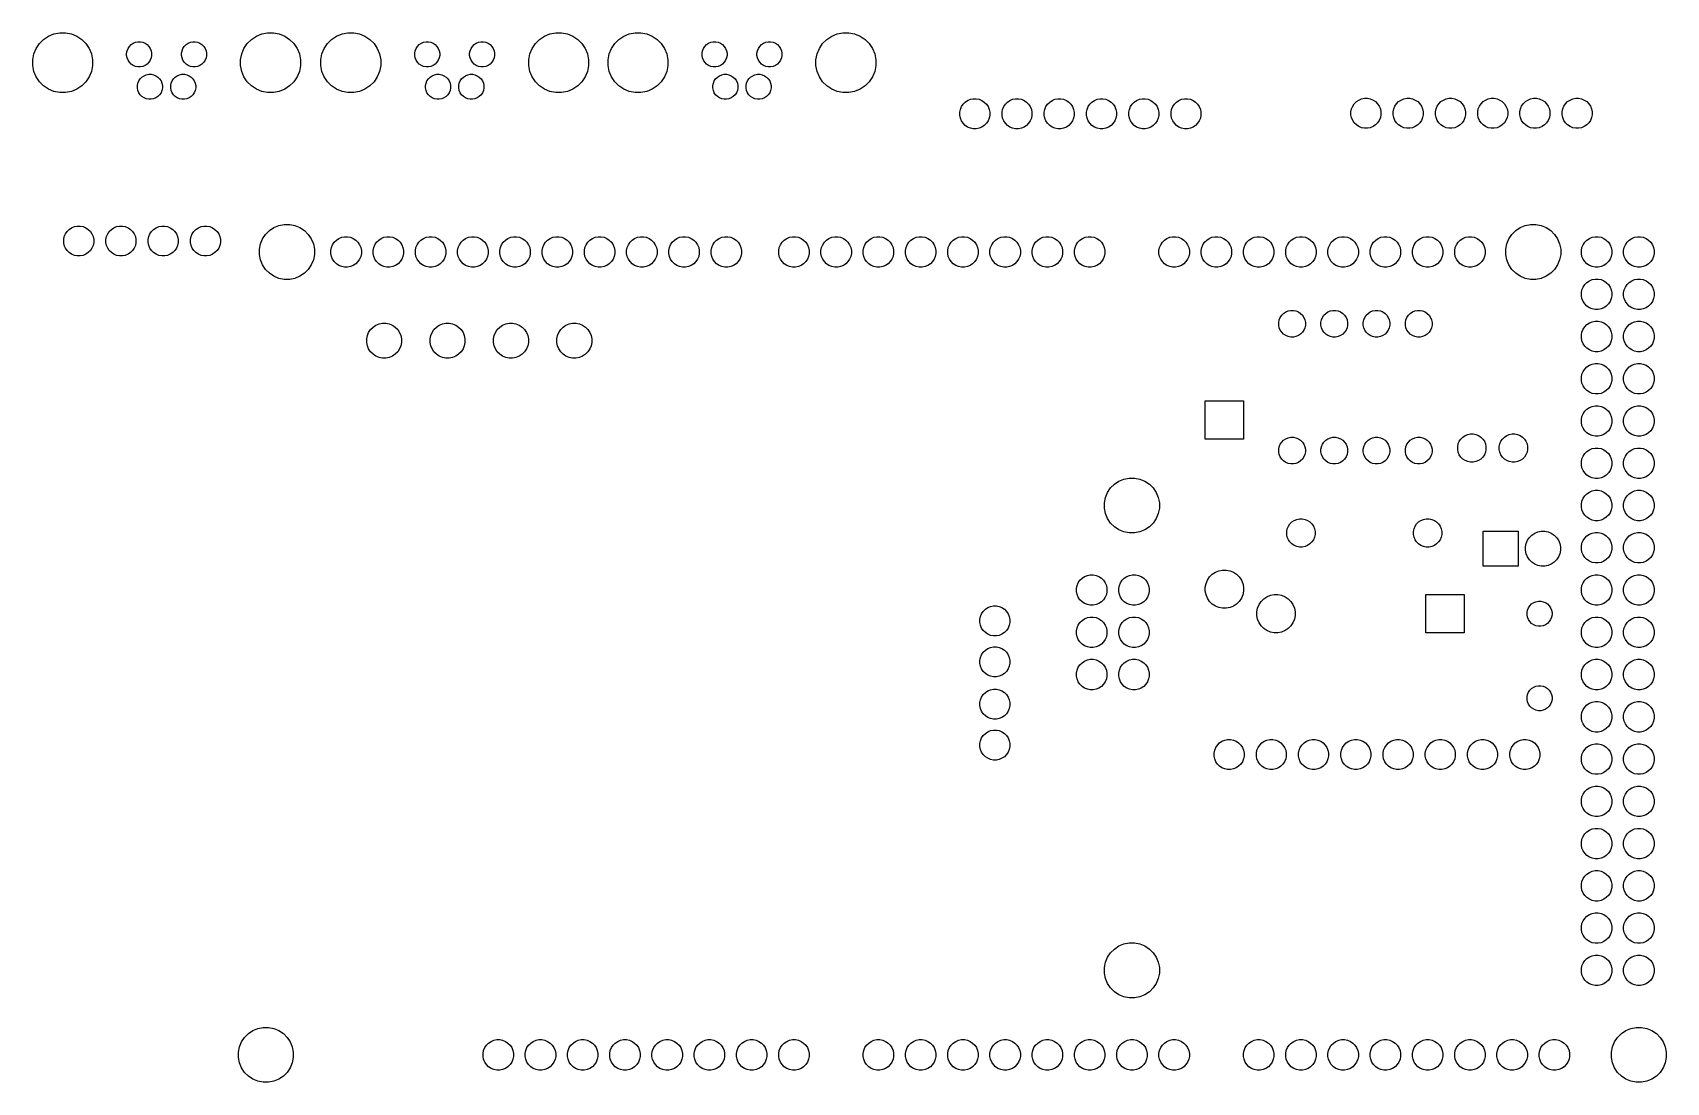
# Model space of a CAD drawing. Extents: x 3.23 to 7.1, y -3.45 to -0.97.
import ezdxf

# ---------------------------------------------------------------- set-up
doc = ezdxf.new("R2010")
doc.units = 0
doc.header["$MEASUREMENT"] = 0
doc.layers.add('BLACK', color=7, linetype='CONTINUOUS')

msp = doc.modelspace()

# ---------------------------------------------------------------- linework, layer by layer
at = {"layer": 'BLACK', "linetype": 'CONTINUOUS'}
for p, q in [((3.24111, -1.00842), (3.24887, -0.99681)), ((3.24887, -0.99681), (3.25874, -0.98693)), ((3.25874, -0.98693), (3.27035, -0.97917)), ((3.27035, -0.97917), (3.28326, -0.97383)), ((3.28326, -0.97383), (3.29695, -0.9711)), ((3.29695, -0.9711), (3.31092, -0.9711)), ((3.31092, -0.9711), (3.32462, -0.97383)), ((3.32462, -0.97383), (3.33752, -0.97917)), ((3.33752, -0.97917), (3.34913, -0.98693)), ((3.34913, -0.98693), (3.35901, -0.99681)), ((3.35901, -0.99681), (3.36677, -1.00842)), ((3.45884, -1.00831), (3.46208, -1.00347)), ((3.46208, -1.00347), (3.4662, -0.99935)), ((3.4662, -0.99935), (3.47104, -0.99612)), ((3.47104, -0.99612), (3.47642, -0.99389)), ((3.47642, -0.99389), (3.48213, -0.99276)), ((3.48213, -0.99276), (3.48795, -0.99276)), ((3.48795, -0.99276), (3.49366, -0.99389)), ((3.49366, -0.99389), (3.49904, -0.99612)), ((3.49904, -0.99612), (3.50388, -0.99935)), ((3.50388, -0.99935), (3.508, -1.00347)), ((3.508, -1.00347), (3.51123, -1.00831)), ((3.58877, -1.00831), (3.592, -1.00347)), ((3.592, -1.00347), (3.59612, -0.99935)), ((3.59612, -0.99935), (3.60096, -0.99612)), ((3.60096, -0.99612), (3.60634, -0.99389)), ((3.60634, -0.99389), (3.61205, -0.99276)), ((3.61205, -0.99276), (3.61787, -0.99276)), ((3.61787, -0.99276), (3.62358, -0.99389)), ((3.62358, -0.99389), (3.62896, -0.99612)), ((3.62896, -0.99612), (3.6338, -0.99935)), ((3.6338, -0.99935), (3.63792, -1.00347)), ((3.63792, -1.00347), (3.64116, -1.00831)), ((3.73323, -1.00842), (3.74099, -0.99681)), ((3.74099, -0.99681), (3.75087, -0.98693)), ((3.75087, -0.98693), (3.76248, -0.97917)), ((3.76248, -0.97917), (3.77538, -0.97383)), ((3.77538, -0.97383), (3.78908, -0.9711)), ((3.78908, -0.9711), (3.80305, -0.9711)), ((3.80305, -0.9711), (3.81674, -0.97383)), ((3.81674, -0.97383), (3.82965, -0.97917)), ((3.82965, -0.97917), (3.84126, -0.98693)), ((3.84126, -0.98693), (3.85113, -0.99681)), ((3.85113, -0.99681), (3.85889, -1.00842)), ((3.92311, -1.00842), (3.93087, -0.99681)), ((3.93087, -0.99681), (3.94074, -0.98693)), ((3.94074, -0.98693), (3.95235, -0.97917)), ((3.95235, -0.97917), (3.96526, -0.97383)), ((3.96526, -0.97383), (3.97895, -0.9711)), ((3.97895, -0.9711), (3.99292, -0.9711)), ((3.99292, -0.9711), (4.00662, -0.97383)), ((4.00662, -0.97383), (4.01952, -0.97917)), ((4.01952, -0.97917), (4.03113, -0.98693)), ((4.03113, -0.98693), (4.04101, -0.99681)), ((4.04101, -0.99681), (4.04877, -1.00842)), ((4.14084, -1.00831), (4.14408, -1.00347)), ((4.14408, -1.00347), (4.1482, -0.99935)), ((4.1482, -0.99935), (4.15304, -0.99612)), ((4.15304, -0.99612), (4.15842, -0.99389)), ((4.15842, -0.99389), (4.16413, -0.99276)), ((4.16413, -0.99276), (4.16995, -0.99276)), ((4.16995, -0.99276), (4.17566, -0.99389)), ((4.17566, -0.99389), (4.18104, -0.99612)), ((4.18104, -0.99612), (4.18588, -0.99935)), ((4.18588, -0.99935), (4.19, -1.00347)), ((4.19, -1.00347), (4.19323, -1.00831)), ((4.27077, -1.00831), (4.274, -1.00347)), ((4.274, -1.00347), (4.27812, -0.99935)), ((4.27812, -0.99935), (4.28296, -0.99612)), ((4.28296, -0.99612), (4.28834, -0.99389)), ((4.28834, -0.99389), (4.29405, -0.99276)), ((4.29405, -0.99276), (4.29987, -0.99276)), ((4.29987, -0.99276), (4.30558, -0.99389)), ((4.30558, -0.99389), (4.31096, -0.99612)), ((4.31096, -0.99612), (4.3158, -0.99935)), ((4.3158, -0.99935), (4.31992, -1.00347)), ((4.31992, -1.00347), (4.32316, -1.00831)), ((4.41523, -1.00842), (4.42299, -0.99681)), ((4.42299, -0.99681), (4.43287, -0.98693)), ((4.43287, -0.98693), (4.44448, -0.97917)), ((4.44448, -0.97917), (4.45738, -0.97383)), ((4.45738, -0.97383), (4.47108, -0.9711)), ((4.47108, -0.9711), (4.48505, -0.9711)), ((4.48505, -0.9711), (4.49874, -0.97383)), ((4.49874, -0.97383), (4.51165, -0.97917)), ((4.51165, -0.97917), (4.52326, -0.98693)), ((4.52326, -0.98693), (4.53313, -0.99681)), ((4.53313, -0.99681), (4.54089, -1.00842)), ((4.60311, -1.00842), (4.61087, -0.99681)), ((4.61087, -0.99681), (4.62074, -0.98693)), ((4.62074, -0.98693), (4.63235, -0.97917)), ((4.63235, -0.97917), (4.64526, -0.97383)), ((4.64526, -0.97383), (4.65895, -0.9711)), ((4.65895, -0.9711), (4.67292, -0.9711)), ((4.67292, -0.9711), (4.68662, -0.97383)), ((4.68662, -0.97383), (4.69952, -0.97917)), ((4.69952, -0.97917), (4.71113, -0.98693)), ((4.71113, -0.98693), (4.72101, -0.99681)), ((4.72101, -0.99681), (4.72877, -1.00842)), ((4.82084, -1.00831), (4.82408, -1.00347)), ((4.82408, -1.00347), (4.8282, -0.99935)), ((4.8282, -0.99935), (4.83304, -0.99612)), ((4.83304, -0.99612), (4.83842, -0.99389)), ((4.83842, -0.99389), (4.84413, -0.99276)), ((4.84413, -0.99276), (4.84995, -0.99276)), ((4.84995, -0.99276), (4.85566, -0.99389)), ((4.85566, -0.99389), (4.86104, -0.99612)), ((4.86104, -0.99612), (4.86588, -0.99935)), ((4.86588, -0.99935), (4.87, -1.00347)), ((4.87, -1.00347), (4.87323, -1.00831)), ((4.95077, -1.00831), (4.954, -1.00347)), ((4.954, -1.00347), (4.95812, -0.99935)), ((4.95812, -0.99935), (4.96296, -0.99612)), ((4.96296, -0.99612), (4.96834, -0.99389)), ((4.96834, -0.99389), (4.97405, -0.99276)), ((4.97405, -0.99276), (4.97987, -0.99276)), ((4.97987, -0.99276), (4.98558, -0.99389)), ((4.98558, -0.99389), (4.99096, -0.99612)), ((4.99096, -0.99612), (4.9958, -0.99935)), ((4.9958, -0.99935), (4.99992, -1.00347)), ((4.99992, -1.00347), (5.00316, -1.00831)), ((5.09523, -1.00842), (5.10299, -0.99681)), ((5.10299, -0.99681), (5.11287, -0.98693)), ((5.11287, -0.98693), (5.12448, -0.97917)), ((5.12448, -0.97917), (5.13738, -0.97383)), ((5.13738, -0.97383), (5.15108, -0.9711)), ((5.15108, -0.9711), (5.16505, -0.9711)), ((5.16505, -0.9711), (5.17874, -0.97383)), ((5.17874, -0.97383), (5.19165, -0.97917)), ((5.19165, -0.97917), (5.20326, -0.98693)), ((5.20326, -0.98693), (5.21313, -0.99681)), ((5.21313, -0.99681), (5.22089, -1.00842)), ((3.23304, -1.03502), (3.23576, -1.02132)), ((3.23304, -1.04898), (3.23304, -1.03502)), ((3.23576, -1.02132), (3.24111, -1.00842)), ((3.36677, -1.00842), (3.37211, -1.02132)), ((3.37211, -1.02132), (3.37483, -1.03502)), ((3.37483, -1.03502), (3.37483, -1.04898)), ((3.45548, -1.0194), (3.45662, -1.01369)), ((3.45548, -1.02523), (3.45548, -1.0194)), ((3.45662, -1.03094), (3.45548, -1.02523)), ((3.45662, -1.01369), (3.45884, -1.00831)), ((3.45884, -1.03632), (3.45662, -1.03094)), ((3.46208, -1.04116), (3.45884, -1.03632)), ((3.4662, -1.04527), (3.46208, -1.04116)), ((3.508, -1.04116), (3.50388, -1.04527)), ((3.51123, -1.03632), (3.508, -1.04116)), ((3.51123, -1.00831), (3.51346, -1.01369)), ((3.51346, -1.03094), (3.51123, -1.03632)), ((3.51346, -1.01369), (3.5146, -1.0194)), ((3.5146, -1.02523), (3.51346, -1.03094)), ((3.5146, -1.0194), (3.5146, -1.02523)), ((3.5854, -1.0194), (3.58654, -1.01369)), ((3.5854, -1.02523), (3.5854, -1.0194)), ((3.58654, -1.03094), (3.5854, -1.02523)), ((3.58654, -1.01369), (3.58877, -1.00831)), ((3.58877, -1.03632), (3.58654, -1.03094)), ((3.592, -1.04116), (3.58877, -1.03632)), ((3.59612, -1.04527), (3.592, -1.04116)), ((3.63792, -1.04116), (3.6338, -1.04527)), ((3.64116, -1.03632), (3.63792, -1.04116)), ((3.64116, -1.00831), (3.64338, -1.01369)), ((3.64338, -1.03094), (3.64116, -1.03632)), ((3.64338, -1.01369), (3.64452, -1.0194)), ((3.64452, -1.02523), (3.64338, -1.03094)), ((3.64452, -1.0194), (3.64452, -1.02523)), ((3.72517, -1.03502), (3.72789, -1.02132)), ((3.72517, -1.04898), (3.72517, -1.03502)), ((3.72789, -1.02132), (3.73323, -1.00842)), ((3.85889, -1.00842), (3.86424, -1.02132)), ((3.86424, -1.02132), (3.86696, -1.03502)), ((3.86696, -1.03502), (3.86696, -1.04898)), ((3.91504, -1.03502), (3.91776, -1.02132)), ((3.91504, -1.04898), (3.91504, -1.03502)), ((3.91776, -1.02132), (3.92311, -1.00842)), ((4.04877, -1.00842), (4.05411, -1.02132)), ((4.05411, -1.02132), (4.05683, -1.03502)), ((4.05683, -1.03502), (4.05683, -1.04898)), ((4.13748, -1.0194), (4.13862, -1.01369)), ((4.13748, -1.02523), (4.13748, -1.0194)), ((4.13862, -1.03094), (4.13748, -1.02523)), ((4.13862, -1.01369), (4.14084, -1.00831)), ((4.14084, -1.03632), (4.13862, -1.03094)), ((4.14408, -1.04116), (4.14084, -1.03632)), ((4.1482, -1.04527), (4.14408, -1.04116)), ((4.19, -1.04116), (4.18588, -1.04527)), ((4.19323, -1.03632), (4.19, -1.04116)), ((4.19323, -1.00831), (4.19546, -1.01369)), ((4.19546, -1.03094), (4.19323, -1.03632)), ((4.19546, -1.01369), (4.1966, -1.0194)), ((4.1966, -1.02523), (4.19546, -1.03094)), ((4.1966, -1.0194), (4.1966, -1.02523)), ((4.2674, -1.0194), (4.26854, -1.01369)), ((4.2674, -1.02523), (4.2674, -1.0194)), ((4.26854, -1.03094), (4.2674, -1.02523)), ((4.26854, -1.01369), (4.27077, -1.00831)), ((4.27077, -1.03632), (4.26854, -1.03094)), ((4.274, -1.04116), (4.27077, -1.03632)), ((4.27812, -1.04527), (4.274, -1.04116)), ((4.31992, -1.04116), (4.3158, -1.04527)), ((4.32316, -1.03632), (4.31992, -1.04116)), ((4.32316, -1.00831), (4.32538, -1.01369)), ((4.32538, -1.03094), (4.32316, -1.03632)), ((4.32538, -1.01369), (4.32652, -1.0194)), ((4.32652, -1.02523), (4.32538, -1.03094)), ((4.32652, -1.0194), (4.32652, -1.02523)), ((4.40717, -1.03502), (4.40989, -1.02132)), ((4.40717, -1.04898), (4.40717, -1.03502)), ((4.40989, -1.02132), (4.41523, -1.00842)), ((4.54089, -1.00842), (4.54624, -1.02132)), ((4.54624, -1.02132), (4.54896, -1.03502)), ((4.54896, -1.03502), (4.54896, -1.04898)), ((4.59504, -1.03502), (4.59776, -1.02132)), ((4.59504, -1.04898), (4.59504, -1.03502)), ((4.59776, -1.02132), (4.60311, -1.00842)), ((4.72877, -1.00842), (4.73411, -1.02132)), ((4.73411, -1.02132), (4.73683, -1.03502)), ((4.73683, -1.03502), (4.73683, -1.04898)), ((4.81748, -1.0194), (4.81862, -1.01369)), ((4.81748, -1.02523), (4.81748, -1.0194)), ((4.81862, -1.03094), (4.81748, -1.02523)), ((4.81862, -1.01369), (4.82084, -1.00831)), ((4.82084, -1.03632), (4.81862, -1.03094)), ((4.82408, -1.04116), (4.82084, -1.03632)), ((4.8282, -1.04527), (4.82408, -1.04116)), ((4.87, -1.04116), (4.86588, -1.04527)), ((4.87323, -1.03632), (4.87, -1.04116)), ((4.87323, -1.00831), (4.87546, -1.01369)), ((4.87546, -1.03094), (4.87323, -1.03632)), ((4.87546, -1.01369), (4.8766, -1.0194)), ((4.8766, -1.02523), (4.87546, -1.03094)), ((4.8766, -1.0194), (4.8766, -1.02523)), ((4.9474, -1.0194), (4.94854, -1.01369)), ((4.9474, -1.02523), (4.9474, -1.0194)), ((4.94854, -1.03094), (4.9474, -1.02523)), ((4.94854, -1.01369), (4.95077, -1.00831)), ((4.95077, -1.03632), (4.94854, -1.03094)), ((4.954, -1.04116), (4.95077, -1.03632)), ((4.95812, -1.04527), (4.954, -1.04116)), ((4.99992, -1.04116), (4.9958, -1.04527)), ((5.00316, -1.03632), (4.99992, -1.04116)), ((5.00316, -1.00831), (5.00538, -1.01369)), ((5.00538, -1.03094), (5.00316, -1.03632)), ((5.00538, -1.01369), (5.00652, -1.0194)), ((5.00652, -1.02523), (5.00538, -1.03094)), ((5.00652, -1.0194), (5.00652, -1.02523)), ((5.08717, -1.03502), (5.08989, -1.02132)), ((5.08717, -1.04898), (5.08717, -1.03502)), ((5.08989, -1.02132), (5.09523, -1.00842)), ((5.22089, -1.00842), (5.22624, -1.02132)), ((5.22624, -1.02132), (5.22896, -1.03502)), ((5.22896, -1.03502), (5.22896, -1.04898)), ((3.23576, -1.06268), (3.23304, -1.04898)), ((3.24111, -1.07558), (3.23576, -1.06268)), ((3.24887, -1.08719), (3.24111, -1.07558)), ((3.36677, -1.07558), (3.35901, -1.08719)), ((3.37211, -1.06268), (3.36677, -1.07558)), ((3.37483, -1.04898), (3.37211, -1.06268)), ((3.47104, -1.04851), (3.4662, -1.04527)), ((3.47642, -1.05074), (3.47104, -1.04851)), ((3.48213, -1.05187), (3.47642, -1.05074)), ((3.48795, -1.05187), (3.48213, -1.05187)), ((3.48443, -1.08509), (3.48767, -1.08024)), ((3.48767, -1.08024), (3.49179, -1.07613)), ((3.49366, -1.05074), (3.48795, -1.05187)), ((3.49179, -1.07613), (3.49663, -1.07289)), ((3.49904, -1.04851), (3.49366, -1.05074)), ((3.49663, -1.07289), (3.50201, -1.07066)), ((3.50388, -1.04527), (3.49904, -1.04851)), ((3.50201, -1.07066), (3.50772, -1.06953)), ((3.50772, -1.06953), (3.51354, -1.06953)), ((3.51354, -1.06953), (3.51925, -1.07066)), ((3.51925, -1.07066), (3.52463, -1.07289)), ((3.52463, -1.07289), (3.52947, -1.07613)), ((3.52947, -1.07613), (3.53359, -1.08024)), ((3.53359, -1.08024), (3.53682, -1.08509)), ((3.56318, -1.08509), (3.56641, -1.08024)), ((3.56641, -1.08024), (3.57053, -1.07613)), ((3.57053, -1.07613), (3.57537, -1.07289)), ((3.57537, -1.07289), (3.58075, -1.07066)), ((3.58075, -1.07066), (3.58646, -1.06953)), ((3.58646, -1.06953), (3.59228, -1.06953)), ((3.59228, -1.06953), (3.59799, -1.07066)), ((3.60096, -1.04851), (3.59612, -1.04527)), ((3.59799, -1.07066), (3.60337, -1.07289)), ((3.60634, -1.05074), (3.60096, -1.04851)), ((3.60337, -1.07289), (3.60821, -1.07613)), ((3.61205, -1.05187), (3.60634, -1.05074)), ((3.60821, -1.07613), (3.61233, -1.08024)), ((3.61787, -1.05187), (3.61205, -1.05187)), ((3.61233, -1.08024), (3.61556, -1.08509)), ((3.62358, -1.05074), (3.61787, -1.05187)), ((3.62896, -1.04851), (3.62358, -1.05074)), ((3.6338, -1.04527), (3.62896, -1.04851)), ((3.72789, -1.06268), (3.72517, -1.04898)), ((3.73323, -1.07558), (3.72789, -1.06268)), ((3.74099, -1.08719), (3.73323, -1.07558)), ((3.85889, -1.07558), (3.85113, -1.08719)), ((3.86424, -1.06268), (3.85889, -1.07558)), ((3.86696, -1.04898), (3.86424, -1.06268)), ((3.91776, -1.06268), (3.91504, -1.04898)), ((3.92311, -1.07558), (3.91776, -1.06268)), ((3.93087, -1.08719), (3.92311, -1.07558)), ((4.04877, -1.07558), (4.04101, -1.08719)), ((4.05411, -1.06268), (4.04877, -1.07558)), ((4.05683, -1.04898), (4.05411, -1.06268)), ((4.15304, -1.04851), (4.1482, -1.04527)), ((4.15842, -1.05074), (4.15304, -1.04851)), ((4.16413, -1.05187), (4.15842, -1.05074)), ((4.16995, -1.05187), (4.16413, -1.05187)), ((4.16643, -1.08509), (4.16967, -1.08024)), ((4.16967, -1.08024), (4.17379, -1.07613)), ((4.17566, -1.05074), (4.16995, -1.05187)), ((4.17379, -1.07613), (4.17863, -1.07289)), ((4.18104, -1.04851), (4.17566, -1.05074)), ((4.17863, -1.07289), (4.18401, -1.07066)), ((4.18588, -1.04527), (4.18104, -1.04851)), ((4.18401, -1.07066), (4.18972, -1.06953)), ((4.18972, -1.06953), (4.19554, -1.06953)), ((4.19554, -1.06953), (4.20125, -1.07066)), ((4.20125, -1.07066), (4.20663, -1.07289)), ((4.20663, -1.07289), (4.21147, -1.07613)), ((4.21147, -1.07613), (4.21559, -1.08024)), ((4.21559, -1.08024), (4.21882, -1.08509)), ((4.24518, -1.08509), (4.24841, -1.08024)), ((4.24841, -1.08024), (4.25253, -1.07613)), ((4.25253, -1.07613), (4.25737, -1.07289)), ((4.25737, -1.07289), (4.26275, -1.07066)), ((4.26275, -1.07066), (4.26846, -1.06953)), ((4.26846, -1.06953), (4.27428, -1.06953)), ((4.27428, -1.06953), (4.27999, -1.07066)), ((4.28296, -1.04851), (4.27812, -1.04527)), ((4.27999, -1.07066), (4.28537, -1.07289)), ((4.28834, -1.05074), (4.28296, -1.04851)), ((4.28537, -1.07289), (4.29021, -1.07613)), ((4.29405, -1.05187), (4.28834, -1.05074)), ((4.29021, -1.07613), (4.29433, -1.08024)), ((4.29987, -1.05187), (4.29405, -1.05187)), ((4.29433, -1.08024), (4.29756, -1.08509)), ((4.30558, -1.05074), (4.29987, -1.05187)), ((4.31096, -1.04851), (4.30558, -1.05074)), ((4.3158, -1.04527), (4.31096, -1.04851)), ((4.40989, -1.06268), (4.40717, -1.04898)), ((4.41523, -1.07558), (4.40989, -1.06268)), ((4.42299, -1.08719), (4.41523, -1.07558)), ((4.54089, -1.07558), (4.53313, -1.08719)), ((4.54624, -1.06268), (4.54089, -1.07558)), ((4.54896, -1.04898), (4.54624, -1.06268)), ((4.59776, -1.06268), (4.59504, -1.04898)), ((4.60311, -1.07558), (4.59776, -1.06268)), ((4.61087, -1.08719), (4.60311, -1.07558)), ((4.72877, -1.07558), (4.72101, -1.08719)), ((4.73411, -1.06268), (4.72877, -1.07558)), ((4.73683, -1.04898), (4.73411, -1.06268)), ((4.83304, -1.04851), (4.8282, -1.04527)), ((4.83842, -1.05074), (4.83304, -1.04851)), ((4.84413, -1.05187), (4.83842, -1.05074)), ((4.84995, -1.05187), (4.84413, -1.05187)), ((4.84643, -1.08509), (4.84967, -1.08024)), ((4.84967, -1.08024), (4.85379, -1.07613)), ((4.85566, -1.05074), (4.84995, -1.05187)), ((4.85379, -1.07613), (4.85863, -1.07289)), ((4.86104, -1.04851), (4.85566, -1.05074)), ((4.85863, -1.07289), (4.86401, -1.07066)), ((4.86588, -1.04527), (4.86104, -1.04851)), ((4.86401, -1.07066), (4.86972, -1.06953)), ((4.86972, -1.06953), (4.87554, -1.06953)), ((4.87554, -1.06953), (4.88125, -1.07066)), ((4.88125, -1.07066), (4.88663, -1.07289)), ((4.88663, -1.07289), (4.89147, -1.07613)), ((4.89147, -1.07613), (4.89559, -1.08024)), ((4.89559, -1.08024), (4.89882, -1.08509)), ((4.92518, -1.08509), (4.92841, -1.08024)), ((4.92841, -1.08024), (4.93253, -1.07613)), ((4.93253, -1.07613), (4.93737, -1.07289)), ((4.93737, -1.07289), (4.94275, -1.07066)), ((4.94275, -1.07066), (4.94846, -1.06953)), ((4.94846, -1.06953), (4.95428, -1.06953)), ((4.95428, -1.06953), (4.95999, -1.07066)), ((4.96296, -1.04851), (4.95812, -1.04527)), ((4.95999, -1.07066), (4.96537, -1.07289)), ((4.96834, -1.05074), (4.96296, -1.04851)), ((4.96537, -1.07289), (4.97021, -1.07613)), ((4.97405, -1.05187), (4.96834, -1.05074)), ((4.97021, -1.07613), (4.97433, -1.08024)), ((4.97987, -1.05187), (4.97405, -1.05187)), ((4.97433, -1.08024), (4.97757, -1.08509)), ((4.98558, -1.05074), (4.97987, -1.05187)), ((4.99096, -1.04851), (4.98558, -1.05074)), ((4.9958, -1.04527), (4.99096, -1.04851)), ((5.08989, -1.06268), (5.08717, -1.04898)), ((5.09523, -1.07558), (5.08989, -1.06268)), ((5.10299, -1.08719), (5.09523, -1.07558)), ((5.22089, -1.07558), (5.21313, -1.08719)), ((5.22624, -1.06268), (5.22089, -1.07558)), ((5.22896, -1.04898), (5.22624, -1.06268)), ((3.25874, -1.09707), (3.24887, -1.08719)), ((3.27035, -1.10483), (3.25874, -1.09707)), ((3.28326, -1.11017), (3.27035, -1.10483)), ((3.29695, -1.1129), (3.28326, -1.11017)), ((3.31092, -1.1129), (3.29695, -1.1129)), ((3.32462, -1.11017), (3.31092, -1.1129)), ((3.33752, -1.10483), (3.32462, -1.11017)), ((3.34913, -1.09707), (3.33752, -1.10483)), ((3.35901, -1.08719), (3.34913, -1.09707)), ((3.48107, -1.09618), (3.48221, -1.09046)), ((3.48107, -1.102), (3.48107, -1.09618)), ((3.48221, -1.10771), (3.48107, -1.102)), ((3.48221, -1.09046), (3.48443, -1.08509)), ((3.48443, -1.11309), (3.48221, -1.10771)), ((3.48767, -1.11793), (3.48443, -1.11309)), ((3.49179, -1.12205), (3.48767, -1.11793)), ((3.53359, -1.11793), (3.52947, -1.12205)), ((3.53682, -1.11309), (3.53359, -1.11793)), ((3.53682, -1.08509), (3.53905, -1.09046)), ((3.53905, -1.10771), (3.53682, -1.11309)), ((3.53905, -1.09046), (3.54019, -1.09618)), ((3.54019, -1.102), (3.53905, -1.10771)), ((3.54019, -1.09618), (3.54019, -1.102)), ((3.55981, -1.09618), (3.56095, -1.09046)), ((3.55981, -1.102), (3.55981, -1.09618)), ((3.56095, -1.10771), (3.55981, -1.102)), ((3.56095, -1.09046), (3.56318, -1.08509)), ((3.56318, -1.11309), (3.56095, -1.10771)), ((3.56641, -1.11793), (3.56318, -1.11309)), ((3.57053, -1.12205), (3.56641, -1.11793)), ((3.61233, -1.11793), (3.60821, -1.12205)), ((3.61556, -1.11309), (3.61233, -1.11793)), ((3.61556, -1.08509), (3.61779, -1.09046)), ((3.61779, -1.10771), (3.61556, -1.11309)), ((3.61779, -1.09046), (3.61893, -1.09618)), ((3.61893, -1.102), (3.61779, -1.10771)), ((3.61893, -1.09618), (3.61893, -1.102)), ((3.75087, -1.09707), (3.74099, -1.08719)), ((3.76248, -1.10483), (3.75087, -1.09707)), ((3.77538, -1.11017), (3.76248, -1.10483)), ((3.78908, -1.1129), (3.77538, -1.11017)), ((3.80305, -1.1129), (3.78908, -1.1129)), ((3.81674, -1.11017), (3.80305, -1.1129)), ((3.82965, -1.10483), (3.81674, -1.11017)), ((3.84126, -1.09707), (3.82965, -1.10483)), ((3.85113, -1.08719), (3.84126, -1.09707)), ((3.94074, -1.09707), (3.93087, -1.08719)), ((3.95235, -1.10483), (3.94074, -1.09707)), ((3.96526, -1.11017), (3.95235, -1.10483)), ((3.97895, -1.1129), (3.96526, -1.11017)), ((3.99292, -1.1129), (3.97895, -1.1129)), ((4.00662, -1.11017), (3.99292, -1.1129)), ((4.01952, -1.10483), (4.00662, -1.11017)), ((4.03113, -1.09707), (4.01952, -1.10483)), ((4.04101, -1.08719), (4.03113, -1.09707)), ((4.16307, -1.09618), (4.16421, -1.09046)), ((4.16307, -1.102), (4.16307, -1.09618)), ((4.16421, -1.10771), (4.16307, -1.102)), ((4.16421, -1.09046), (4.16643, -1.08509)), ((4.16643, -1.11309), (4.16421, -1.10771)), ((4.16967, -1.11793), (4.16643, -1.11309)), ((4.17379, -1.12205), (4.16967, -1.11793)), ((4.21559, -1.11793), (4.21147, -1.12205)), ((4.21882, -1.11309), (4.21559, -1.11793)), ((4.21882, -1.08509), (4.22105, -1.09046)), ((4.22105, -1.10771), (4.21882, -1.11309)), ((4.22105, -1.09046), (4.22219, -1.09618)), ((4.22219, -1.102), (4.22105, -1.10771)), ((4.22219, -1.09618), (4.22219, -1.102)), ((4.24181, -1.09618), (4.24295, -1.09046)), ((4.24181, -1.102), (4.24181, -1.09618)), ((4.24295, -1.10771), (4.24181, -1.102)), ((4.24295, -1.09046), (4.24518, -1.08509)), ((4.24518, -1.11309), (4.24295, -1.10771)), ((4.24841, -1.11793), (4.24518, -1.11309)), ((4.25253, -1.12205), (4.24841, -1.11793)), ((4.29433, -1.11793), (4.29021, -1.12205)), ((4.29756, -1.11309), (4.29433, -1.11793)), ((4.29756, -1.08509), (4.29979, -1.09046)), ((4.29979, -1.10771), (4.29756, -1.11309)), ((4.29979, -1.09046), (4.30093, -1.09618)), ((4.30093, -1.102), (4.29979, -1.10771)), ((4.30093, -1.09618), (4.30093, -1.102)), ((4.43287, -1.09707), (4.42299, -1.08719)), ((4.44448, -1.10483), (4.43287, -1.09707)), ((4.45738, -1.11017), (4.44448, -1.10483)), ((4.47108, -1.1129), (4.45738, -1.11017)), ((4.48505, -1.1129), (4.47108, -1.1129)), ((4.49874, -1.11017), (4.48505, -1.1129)), ((4.51165, -1.10483), (4.49874, -1.11017)), ((4.52326, -1.09707), (4.51165, -1.10483)), ((4.53313, -1.08719), (4.52326, -1.09707)), ((4.62074, -1.09707), (4.61087, -1.08719)), ((4.63235, -1.10483), (4.62074, -1.09707)), ((4.64526, -1.11017), (4.63235, -1.10483)), ((4.65895, -1.1129), (4.64526, -1.11017)), ((4.67292, -1.1129), (4.65895, -1.1129)), ((4.68662, -1.11017), (4.67292, -1.1129)), ((4.69952, -1.10483), (4.68662, -1.11017)), ((4.71113, -1.09707), (4.69952, -1.10483)), ((4.72101, -1.08719), (4.71113, -1.09707)), ((4.84307, -1.09618), (4.84421, -1.09046)), ((4.84307, -1.102), (4.84307, -1.09618)), ((4.84421, -1.10771), (4.84307, -1.102)), ((4.84421, -1.09046), (4.84643, -1.08509)), ((4.84643, -1.11309), (4.84421, -1.10771)), ((4.84967, -1.11793), (4.84643, -1.11309)), ((4.85379, -1.12205), (4.84967, -1.11793)), ((4.89559, -1.11793), (4.89147, -1.12205)), ((4.89882, -1.11309), (4.89559, -1.11793)), ((4.89882, -1.08509), (4.90105, -1.09046)), ((4.90105, -1.10771), (4.89882, -1.11309)), ((4.90105, -1.09046), (4.90219, -1.09618)), ((4.90219, -1.102), (4.90105, -1.10771)), ((4.90219, -1.09618), (4.90219, -1.102)), ((4.92181, -1.09618), (4.92295, -1.09046)), ((4.92181, -1.102), (4.92181, -1.09618)), ((4.92295, -1.10771), (4.92181, -1.102)), ((4.92295, -1.09046), (4.92518, -1.08509)), ((4.92518, -1.11309), (4.92295, -1.10771)), ((4.92841, -1.11793), (4.92518, -1.11309)), ((4.93253, -1.12205), (4.92841, -1.11793)), ((4.97433, -1.11793), (4.97021, -1.12205)), ((4.97757, -1.11309), (4.97433, -1.11793)), ((4.97757, -1.08509), (4.97979, -1.09046)), ((4.97979, -1.10771), (4.97757, -1.11309)), ((4.97979, -1.09046), (4.98093, -1.09618)), ((4.98093, -1.102), (4.97979, -1.10771)), ((4.98093, -1.09618), (4.98093, -1.102)), ((5.11287, -1.09707), (5.10299, -1.08719)), ((5.12448, -1.10483), (5.11287, -1.09707)), ((5.13738, -1.11017), (5.12448, -1.10483)), ((5.15108, -1.1129), (5.13738, -1.11017)), ((5.16505, -1.1129), (5.15108, -1.1129)), ((5.17874, -1.11017), (5.16505, -1.1129)), ((5.19165, -1.10483), (5.17874, -1.11017)), ((5.20326, -1.09707), (5.19165, -1.10483)), ((5.21313, -1.08719), (5.20326, -1.09707)), ((3.49663, -1.12528), (3.49179, -1.12205)), ((3.50201, -1.12751), (3.49663, -1.12528)), ((3.50772, -1.12865), (3.50201, -1.12751)), ((3.51354, -1.12865), (3.50772, -1.12865)), ((3.51925, -1.12751), (3.51354, -1.12865)), ((3.52463, -1.12528), (3.51925, -1.12751)), ((3.52947, -1.12205), (3.52463, -1.12528)), ((3.57537, -1.12528), (3.57053, -1.12205)), ((3.58075, -1.12751), (3.57537, -1.12528)), ((3.58646, -1.12865), (3.58075, -1.12751)), ((3.59228, -1.12865), (3.58646, -1.12865)), ((3.59799, -1.12751), (3.59228, -1.12865)), ((3.60337, -1.12528), (3.59799, -1.12751)), ((3.60821, -1.12205), (3.60337, -1.12528)), ((4.17863, -1.12528), (4.17379, -1.12205)), ((4.18401, -1.12751), (4.17863, -1.12528)), ((4.18972, -1.12865), (4.18401, -1.12751)), ((4.19554, -1.12865), (4.18972, -1.12865)), ((4.20125, -1.12751), (4.19554, -1.12865)), ((4.20663, -1.12528), (4.20125, -1.12751)), ((4.21147, -1.12205), (4.20663, -1.12528)), ((4.25737, -1.12528), (4.25253, -1.12205)), ((4.26275, -1.12751), (4.25737, -1.12528)), ((4.26846, -1.12865), (4.26275, -1.12751)), ((4.27428, -1.12865), (4.26846, -1.12865)), ((4.27999, -1.12751), (4.27428, -1.12865)), ((4.28537, -1.12528), (4.27999, -1.12751)), ((4.29021, -1.12205), (4.28537, -1.12528)), ((4.85863, -1.12528), (4.85379, -1.12205)), ((4.86401, -1.12751), (4.85863, -1.12528)), ((4.86972, -1.12865), (4.86401, -1.12751)), ((4.87554, -1.12865), (4.86972, -1.12865)), ((4.88125, -1.12751), (4.87554, -1.12865)), ((4.88663, -1.12528), (4.88125, -1.12751)), ((4.89147, -1.12205), (4.88663, -1.12528)), ((4.93737, -1.12528), (4.93253, -1.12205)), ((4.94275, -1.12751), (4.93737, -1.12528)), ((4.94846, -1.12865), (4.94275, -1.12751)), ((4.95428, -1.12865), (4.94846, -1.12865)), ((4.95999, -1.12751), (4.95428, -1.12865)), ((4.96537, -1.12528), (4.95999, -1.12751)), ((4.97021, -1.12205), (4.96537, -1.12528)), ((5.42754, -1.15942), (5.4289, -1.15256)), ((5.42754, -1.1664), (5.42754, -1.15942)), ((5.4289, -1.15256), (5.43157, -1.14611)), ((5.43157, -1.14611), (5.43545, -1.1403)), ((5.43545, -1.1403), (5.44039, -1.13536)), ((5.44039, -1.13536), (5.4462, -1.13148)), ((5.4462, -1.13148), (5.45266, -1.12881)), ((5.45266, -1.12881), (5.45951, -1.12744)), ((5.45951, -1.12744), (5.46649, -1.12744)), ((5.46649, -1.12744), (5.47334, -1.12881)), ((5.47334, -1.12881), (5.4798, -1.13148)), ((5.4798, -1.13148), (5.48561, -1.13536)), ((5.48561, -1.13536), (5.49055, -1.1403)), ((5.49055, -1.1403), (5.49443, -1.14611)), ((5.49443, -1.14611), (5.4971, -1.15256)), ((5.4971, -1.15256), (5.49846, -1.15942)), ((5.49846, -1.15942), (5.49846, -1.1664)), ((5.52754, -1.15942), (5.5289, -1.15256)), ((5.52754, -1.1664), (5.52754, -1.15942)), ((5.5289, -1.15256), (5.53157, -1.14611)), ((5.53157, -1.14611), (5.53545, -1.1403)), ((5.53545, -1.1403), (5.54039, -1.13536)), ((5.54039, -1.13536), (5.5462, -1.13148)), ((5.5462, -1.13148), (5.55266, -1.12881)), ((5.55266, -1.12881), (5.55951, -1.12744)), ((5.55951, -1.12744), (5.56649, -1.12744)), ((5.56649, -1.12744), (5.57334, -1.12881)), ((5.57334, -1.12881), (5.5798, -1.13148)), ((5.5798, -1.13148), (5.58561, -1.13536)), ((5.58561, -1.13536), (5.59055, -1.1403)), ((5.59055, -1.1403), (5.59443, -1.14611)), ((5.59443, -1.14611), (5.5971, -1.15256)), ((5.5971, -1.15256), (5.59846, -1.15942)), ((5.59846, -1.15942), (5.59846, -1.1664)), ((5.62754, -1.15942), (5.6289, -1.15256)), ((5.62754, -1.1664), (5.62754, -1.15942)), ((5.6289, -1.15256), (5.63157, -1.14611)), ((5.63157, -1.14611), (5.63545, -1.1403)), ((5.63545, -1.1403), (5.64039, -1.13536)), ((5.64039, -1.13536), (5.6462, -1.13148)), ((5.6462, -1.13148), (5.65266, -1.12881)), ((5.65266, -1.12881), (5.65951, -1.12744)), ((5.65951, -1.12744), (5.66649, -1.12744)), ((5.66649, -1.12744), (5.67334, -1.12881)), ((5.67334, -1.12881), (5.6798, -1.13148)), ((5.6798, -1.13148), (5.68561, -1.13536)), ((5.68561, -1.13536), (5.69055, -1.1403)), ((5.69055, -1.1403), (5.69443, -1.14611)), ((5.69443, -1.14611), (5.6971, -1.15256)), ((5.6971, -1.15256), (5.69846, -1.15942)), ((5.69846, -1.15942), (5.69846, -1.1664)), ((5.72754, -1.15942), (5.7289, -1.15256)), ((5.72754, -1.1664), (5.72754, -1.15942)), ((5.7289, -1.15256), (5.73157, -1.14611)), ((5.73157, -1.14611), (5.73545, -1.1403)), ((5.73545, -1.1403), (5.74039, -1.13536)), ((5.74039, -1.13536), (5.7462, -1.13148)), ((5.7462, -1.13148), (5.75266, -1.12881)), ((5.75266, -1.12881), (5.75951, -1.12744)), ((5.75951, -1.12744), (5.76649, -1.12744)), ((5.76649, -1.12744), (5.77334, -1.12881)), ((5.77334, -1.12881), (5.7798, -1.13148)), ((5.7798, -1.13148), (5.78561, -1.13536)), ((5.78561, -1.13536), (5.79055, -1.1403)), ((5.79055, -1.1403), (5.79443, -1.14611)), ((5.79443, -1.14611), (5.7971, -1.15256)), ((5.7971, -1.15256), (5.79846, -1.15942)), ((5.79846, -1.15942), (5.79846, -1.1664)), ((5.82754, -1.15942), (5.8289, -1.15256)), ((5.82754, -1.1664), (5.82754, -1.15942)), ((5.8289, -1.15256), (5.83157, -1.14611)), ((5.83157, -1.14611), (5.83545, -1.1403)), ((5.83545, -1.1403), (5.84039, -1.13536)), ((5.84039, -1.13536), (5.8462, -1.13148)), ((5.8462, -1.13148), (5.85266, -1.12881)), ((5.85266, -1.12881), (5.85951, -1.12744)), ((5.85951, -1.12744), (5.86649, -1.12744)), ((5.86649, -1.12744), (5.87334, -1.12881)), ((5.87334, -1.12881), (5.8798, -1.13148)), ((5.8798, -1.13148), (5.88561, -1.13536)), ((5.88561, -1.13536), (5.89055, -1.1403)), ((5.89055, -1.1403), (5.89443, -1.14611)), ((5.89443, -1.14611), (5.8971, -1.15256)), ((5.8971, -1.15256), (5.89846, -1.15942)), ((5.89846, -1.15942), (5.89846, -1.1664)), ((5.92754, -1.15942), (5.9289, -1.15256)), ((5.92754, -1.1664), (5.92754, -1.15942)), ((5.9289, -1.15256), (5.93157, -1.14611)), ((5.93157, -1.14611), (5.93545, -1.1403)), ((5.93545, -1.1403), (5.94039, -1.13536)), ((5.94039, -1.13536), (5.9462, -1.13148)), ((5.9462, -1.13148), (5.95266, -1.12881)), ((5.95266, -1.12881), (5.95951, -1.12744)), ((5.95951, -1.12744), (5.96649, -1.12744)), ((5.96649, -1.12744), (5.97334, -1.12881)), ((5.97334, -1.12881), (5.9798, -1.13148)), ((5.9798, -1.13148), (5.98561, -1.13536)), ((5.98561, -1.13536), (5.99055, -1.1403)), ((5.99055, -1.1403), (5.99443, -1.14611)), ((5.99443, -1.14611), (5.9971, -1.15256)), ((5.9971, -1.15256), (5.99846, -1.15942)), ((5.99846, -1.15942), (5.99846, -1.1664)), ((6.35354, -1.15835), (6.3549, -1.1515)), ((6.35354, -1.16534), (6.35354, -1.15835)), ((6.3549, -1.1515), (6.35757, -1.14505)), ((6.35757, -1.14505), (6.36145, -1.13924)), ((6.36145, -1.13924), (6.36639, -1.1343)), ((6.36639, -1.1343), (6.3722, -1.13042)), ((6.3722, -1.13042), (6.37866, -1.12774)), ((6.37866, -1.12774), (6.38551, -1.12638)), ((6.38551, -1.12638), (6.39249, -1.12638)), ((6.39249, -1.12638), (6.39934, -1.12774)), ((6.39934, -1.12774), (6.4058, -1.13042)), ((6.4058, -1.13042), (6.41161, -1.1343)), ((6.41161, -1.1343), (6.41655, -1.13924)), ((6.41655, -1.13924), (6.42043, -1.14505)), ((6.42043, -1.14505), (6.4231, -1.1515)), ((6.4231, -1.1515), (6.42446, -1.15835)), ((6.42446, -1.15835), (6.42446, -1.16534)), ((6.45354, -1.15835), (6.4549, -1.1515)), ((6.45354, -1.16534), (6.45354, -1.15835)), ((6.4549, -1.1515), (6.45757, -1.14505)), ((6.45757, -1.14505), (6.46145, -1.13924)), ((6.46145, -1.13924), (6.46639, -1.1343)), ((6.46639, -1.1343), (6.4722, -1.13042)), ((6.4722, -1.13042), (6.47866, -1.12774)), ((6.47866, -1.12774), (6.48551, -1.12638)), ((6.48551, -1.12638), (6.49249, -1.12638)), ((6.49249, -1.12638), (6.49934, -1.12774)), ((6.49934, -1.12774), (6.5058, -1.13042)), ((6.5058, -1.13042), (6.51161, -1.1343)), ((6.51161, -1.1343), (6.51655, -1.13924)), ((6.51655, -1.13924), (6.52043, -1.14505)), ((6.52043, -1.14505), (6.5231, -1.1515)), ((6.5231, -1.1515), (6.52446, -1.15835)), ((6.52446, -1.15835), (6.52446, -1.16534)), ((6.55354, -1.15835), (6.5549, -1.1515)), ((6.55354, -1.16534), (6.55354, -1.15835)), ((6.5549, -1.1515), (6.55757, -1.14505)), ((6.55757, -1.14505), (6.56145, -1.13924)), ((6.56145, -1.13924), (6.56639, -1.1343)), ((6.56639, -1.1343), (6.5722, -1.13042)), ((6.5722, -1.13042), (6.57866, -1.12774)), ((6.57866, -1.12774), (6.58551, -1.12638)), ((6.58551, -1.12638), (6.59249, -1.12638)), ((6.59249, -1.12638), (6.59934, -1.12774)), ((6.59934, -1.12774), (6.6058, -1.13042)), ((6.6058, -1.13042), (6.61161, -1.1343)), ((6.61161, -1.1343), (6.61655, -1.13924)), ((6.61655, -1.13924), (6.62043, -1.14505)), ((6.62043, -1.14505), (6.6231, -1.1515)), ((6.6231, -1.1515), (6.62446, -1.15835)), ((6.62446, -1.15835), (6.62446, -1.16534)), ((6.65354, -1.15835), (6.6549, -1.1515)), ((6.65354, -1.16534), (6.65354, -1.15835)), ((6.6549, -1.1515), (6.65757, -1.14505)), ((6.65757, -1.14505), (6.66145, -1.13924)), ((6.66145, -1.13924), (6.66639, -1.1343)), ((6.66639, -1.1343), (6.6722, -1.13042)), ((6.6722, -1.13042), (6.67866, -1.12774)), ((6.67866, -1.12774), (6.68551, -1.12638)), ((6.68551, -1.12638), (6.69249, -1.12638)), ((6.69249, -1.12638), (6.69934, -1.12774)), ((6.69934, -1.12774), (6.7058, -1.13042)), ((6.7058, -1.13042), (6.71161, -1.1343)), ((6.71161, -1.1343), (6.71655, -1.13924)), ((6.71655, -1.13924), (6.72043, -1.14505)), ((6.72043, -1.14505), (6.7231, -1.1515)), ((6.7231, -1.1515), (6.72446, -1.15835)), ((6.72446, -1.15835), (6.72446, -1.16534)), ((6.75354, -1.15835), (6.7549, -1.1515)), ((6.75354, -1.16534), (6.75354, -1.15835)), ((6.7549, -1.1515), (6.75757, -1.14505)), ((6.75757, -1.14505), (6.76145, -1.13924)), ((6.76145, -1.13924), (6.76639, -1.1343)), ((6.76639, -1.1343), (6.7722, -1.13042)), ((6.7722, -1.13042), (6.77866, -1.12774)), ((6.77866, -1.12774), (6.78551, -1.12638)), ((6.78551, -1.12638), (6.79249, -1.12638)), ((6.79249, -1.12638), (6.79934, -1.12774)), ((6.79934, -1.12774), (6.8058, -1.13042)), ((6.8058, -1.13042), (6.81161, -1.1343)), ((6.81161, -1.1343), (6.81655, -1.13924)), ((6.81655, -1.13924), (6.82043, -1.14505)), ((6.82043, -1.14505), (6.8231, -1.1515)), ((6.8231, -1.1515), (6.82446, -1.15835)), ((6.82446, -1.15835), (6.82446, -1.16534)), ((6.85354, -1.15835), (6.8549, -1.1515)), ((6.85354, -1.16534), (6.85354, -1.15835)), ((6.8549, -1.1515), (6.85757, -1.14505)), ((6.85757, -1.14505), (6.86145, -1.13924)), ((6.86145, -1.13924), (6.86639, -1.1343)), ((6.86639, -1.1343), (6.8722, -1.13042)), ((6.8722, -1.13042), (6.87866, -1.12774)), ((6.87866, -1.12774), (6.88551, -1.12638)), ((6.88551, -1.12638), (6.89249, -1.12638)), ((6.89249, -1.12638), (6.89934, -1.12774)), ((6.89934, -1.12774), (6.9058, -1.13042)), ((6.9058, -1.13042), (6.91161, -1.1343)), ((6.91161, -1.1343), (6.91655, -1.13924)), ((6.91655, -1.13924), (6.92043, -1.14505)), ((6.92043, -1.14505), (6.9231, -1.1515)), ((6.9231, -1.1515), (6.92446, -1.15835)), ((6.92446, -1.15835), (6.92446, -1.16534)), ((5.4289, -1.17325), (5.42754, -1.1664)), ((5.43157, -1.17971), (5.4289, -1.17325)), ((5.43545, -1.18552), (5.43157, -1.17971)), ((5.44039, -1.19046), (5.43545, -1.18552)), ((5.4462, -1.19434), (5.44039, -1.19046)), ((5.45266, -1.19701), (5.4462, -1.19434)), ((5.45951, -1.19837), (5.45266, -1.19701)), ((5.46649, -1.19837), (5.45951, -1.19837)), ((5.47334, -1.19701), (5.46649, -1.19837)), ((5.4798, -1.19434), (5.47334, -1.19701)), ((5.48561, -1.19046), (5.4798, -1.19434)), ((5.49055, -1.18552), (5.48561, -1.19046)), ((5.49443, -1.17971), (5.49055, -1.18552)), ((5.4971, -1.17325), (5.49443, -1.17971)), ((5.49846, -1.1664), (5.4971, -1.17325)), ((5.5289, -1.17325), (5.52754, -1.1664)), ((5.53157, -1.17971), (5.5289, -1.17325)), ((5.53545, -1.18552), (5.53157, -1.17971)), ((5.54039, -1.19046), (5.53545, -1.18552)), ((5.5462, -1.19434), (5.54039, -1.19046)), ((5.55266, -1.19701), (5.5462, -1.19434)), ((5.55951, -1.19837), (5.55266, -1.19701)), ((5.56649, -1.19837), (5.55951, -1.19837)), ((5.57334, -1.19701), (5.56649, -1.19837)), ((5.5798, -1.19434), (5.57334, -1.19701)), ((5.58561, -1.19046), (5.5798, -1.19434)), ((5.59055, -1.18552), (5.58561, -1.19046)), ((5.59443, -1.17971), (5.59055, -1.18552)), ((5.5971, -1.17325), (5.59443, -1.17971)), ((5.59846, -1.1664), (5.5971, -1.17325)), ((5.6289, -1.17325), (5.62754, -1.1664)), ((5.63157, -1.17971), (5.6289, -1.17325)), ((5.63545, -1.18552), (5.63157, -1.17971)), ((5.64039, -1.19046), (5.63545, -1.18552)), ((5.6462, -1.19434), (5.64039, -1.19046)), ((5.65266, -1.19701), (5.6462, -1.19434)), ((5.65951, -1.19837), (5.65266, -1.19701)), ((5.66649, -1.19837), (5.65951, -1.19837)), ((5.67334, -1.19701), (5.66649, -1.19837)), ((5.6798, -1.19434), (5.67334, -1.19701)), ((5.68561, -1.19046), (5.6798, -1.19434)), ((5.69055, -1.18552), (5.68561, -1.19046)), ((5.69443, -1.17971), (5.69055, -1.18552)), ((5.6971, -1.17325), (5.69443, -1.17971)), ((5.69846, -1.1664), (5.6971, -1.17325)), ((5.7289, -1.17325), (5.72754, -1.1664)), ((5.73157, -1.17971), (5.7289, -1.17325)), ((5.73545, -1.18552), (5.73157, -1.17971)), ((5.74039, -1.19046), (5.73545, -1.18552)), ((5.7462, -1.19434), (5.74039, -1.19046)), ((5.75266, -1.19701), (5.7462, -1.19434)), ((5.75951, -1.19837), (5.75266, -1.19701)), ((5.76649, -1.19837), (5.75951, -1.19837)), ((5.77334, -1.19701), (5.76649, -1.19837)), ((5.7798, -1.19434), (5.77334, -1.19701)), ((5.78561, -1.19046), (5.7798, -1.19434)), ((5.79055, -1.18552), (5.78561, -1.19046)), ((5.79443, -1.17971), (5.79055, -1.18552)), ((5.7971, -1.17325), (5.79443, -1.17971)), ((5.79846, -1.1664), (5.7971, -1.17325)), ((5.8289, -1.17325), (5.82754, -1.1664)), ((5.83157, -1.17971), (5.8289, -1.17325)), ((5.83545, -1.18552), (5.83157, -1.17971)), ((5.84039, -1.19046), (5.83545, -1.18552)), ((5.8462, -1.19434), (5.84039, -1.19046)), ((5.85266, -1.19701), (5.8462, -1.19434)), ((5.85951, -1.19837), (5.85266, -1.19701)), ((5.86649, -1.19837), (5.85951, -1.19837)), ((5.87334, -1.19701), (5.86649, -1.19837)), ((5.8798, -1.19434), (5.87334, -1.19701)), ((5.88561, -1.19046), (5.8798, -1.19434)), ((5.89055, -1.18552), (5.88561, -1.19046)), ((5.89443, -1.17971), (5.89055, -1.18552)), ((5.8971, -1.17325), (5.89443, -1.17971)), ((5.89846, -1.1664), (5.8971, -1.17325)), ((5.9289, -1.17325), (5.92754, -1.1664)), ((5.93157, -1.17971), (5.9289, -1.17325)), ((5.93545, -1.18552), (5.93157, -1.17971)), ((5.94039, -1.19046), (5.93545, -1.18552)), ((5.9462, -1.19434), (5.94039, -1.19046)), ((5.95266, -1.19701), (5.9462, -1.19434)), ((5.95951, -1.19837), (5.95266, -1.19701)), ((5.96649, -1.19837), (5.95951, -1.19837)), ((5.97334, -1.19701), (5.96649, -1.19837)), ((5.9798, -1.19434), (5.97334, -1.19701)), ((5.98561, -1.19046), (5.9798, -1.19434)), ((5.99055, -1.18552), (5.98561, -1.19046)), ((5.99443, -1.17971), (5.99055, -1.18552)), ((5.9971, -1.17325), (5.99443, -1.17971)), ((5.99846, -1.1664), (5.9971, -1.17325)), ((6.3549, -1.17219), (6.35354, -1.16534)), ((6.35757, -1.17865), (6.3549, -1.17219)), ((6.36145, -1.18445), (6.35757, -1.17865)), ((6.36639, -1.18939), (6.36145, -1.18445)), ((6.3722, -1.19327), (6.36639, -1.18939)), ((6.37866, -1.19595), (6.3722, -1.19327)), ((6.38551, -1.19731), (6.37866, -1.19595)), ((6.39249, -1.19731), (6.38551, -1.19731)), ((6.39934, -1.19595), (6.39249, -1.19731)), ((6.4058, -1.19327), (6.39934, -1.19595)), ((6.41161, -1.18939), (6.4058, -1.19327)), ((6.41655, -1.18445), (6.41161, -1.18939)), ((6.42043, -1.17865), (6.41655, -1.18445)), ((6.4231, -1.17219), (6.42043, -1.17865)), ((6.42446, -1.16534), (6.4231, -1.17219)), ((6.4549, -1.17219), (6.45354, -1.16534)), ((6.45757, -1.17865), (6.4549, -1.17219)), ((6.46145, -1.18445), (6.45757, -1.17865)), ((6.46639, -1.18939), (6.46145, -1.18445)), ((6.4722, -1.19327), (6.46639, -1.18939)), ((6.47866, -1.19595), (6.4722, -1.19327)), ((6.48551, -1.19731), (6.47866, -1.19595)), ((6.49249, -1.19731), (6.48551, -1.19731)), ((6.49934, -1.19595), (6.49249, -1.19731)), ((6.5058, -1.19327), (6.49934, -1.19595)), ((6.51161, -1.18939), (6.5058, -1.19327)), ((6.51655, -1.18445), (6.51161, -1.18939)), ((6.52043, -1.17865), (6.51655, -1.18445)), ((6.5231, -1.17219), (6.52043, -1.17865)), ((6.52446, -1.16534), (6.5231, -1.17219)), ((6.5549, -1.17219), (6.55354, -1.16534)), ((6.55757, -1.17865), (6.5549, -1.17219)), ((6.56145, -1.18445), (6.55757, -1.17865)), ((6.56639, -1.18939), (6.56145, -1.18445)), ((6.5722, -1.19327), (6.56639, -1.18939)), ((6.57866, -1.19595), (6.5722, -1.19327)), ((6.58551, -1.19731), (6.57866, -1.19595)), ((6.59249, -1.19731), (6.58551, -1.19731)), ((6.59934, -1.19595), (6.59249, -1.19731)), ((6.6058, -1.19327), (6.59934, -1.19595)), ((6.61161, -1.18939), (6.6058, -1.19327)), ((6.61655, -1.18445), (6.61161, -1.18939)), ((6.62043, -1.17865), (6.61655, -1.18445)), ((6.6231, -1.17219), (6.62043, -1.17865)), ((6.62446, -1.16534), (6.6231, -1.17219)), ((6.6549, -1.17219), (6.65354, -1.16534)), ((6.65757, -1.17865), (6.6549, -1.17219)), ((6.66145, -1.18445), (6.65757, -1.17865)), ((6.66639, -1.18939), (6.66145, -1.18445)), ((6.6722, -1.19327), (6.66639, -1.18939)), ((6.67866, -1.19595), (6.6722, -1.19327)), ((6.68551, -1.19731), (6.67866, -1.19595)), ((6.69249, -1.19731), (6.68551, -1.19731)), ((6.69934, -1.19595), (6.69249, -1.19731)), ((6.7058, -1.19327), (6.69934, -1.19595)), ((6.71161, -1.18939), (6.7058, -1.19327)), ((6.71655, -1.18445), (6.71161, -1.18939)), ((6.72043, -1.17865), (6.71655, -1.18445)), ((6.7231, -1.17219), (6.72043, -1.17865)), ((6.72446, -1.16534), (6.7231, -1.17219)), ((6.7549, -1.17219), (6.75354, -1.16534)), ((6.75757, -1.17865), (6.7549, -1.17219)), ((6.76145, -1.18445), (6.75757, -1.17865)), ((6.76639, -1.18939), (6.76145, -1.18445)), ((6.7722, -1.19327), (6.76639, -1.18939)), ((6.77866, -1.19595), (6.7722, -1.19327)), ((6.78551, -1.19731), (6.77866, -1.19595)), ((6.79249, -1.19731), (6.78551, -1.19731)), ((6.79934, -1.19595), (6.79249, -1.19731)), ((6.8058, -1.19327), (6.79934, -1.19595)), ((6.81161, -1.18939), (6.8058, -1.19327)), ((6.81655, -1.18445), (6.81161, -1.18939)), ((6.82043, -1.17865), (6.81655, -1.18445)), ((6.8231, -1.17219), (6.82043, -1.17865)), ((6.82446, -1.16534), (6.8231, -1.17219)), ((6.8549, -1.17219), (6.85354, -1.16534)), ((6.85757, -1.17865), (6.8549, -1.17219)), ((6.86145, -1.18445), (6.85757, -1.17865)), ((6.86639, -1.18939), (6.86145, -1.18445)), ((6.8722, -1.19327), (6.86639, -1.18939)), ((6.87866, -1.19595), (6.8722, -1.19327)), ((6.88551, -1.19731), (6.87866, -1.19595)), ((6.89249, -1.19731), (6.88551, -1.19731)), ((6.89934, -1.19595), (6.89249, -1.19731)), ((6.9058, -1.19327), (6.89934, -1.19595)), ((6.91161, -1.18939), (6.9058, -1.19327)), ((6.91655, -1.18445), (6.91161, -1.18939)), ((6.92043, -1.17865), (6.91655, -1.18445)), ((6.9231, -1.17219), (6.92043, -1.17865)), ((6.92446, -1.16534), (6.9231, -1.17219)), ((3.3252, -1.43266), (3.33166, -1.42999)), ((3.33166, -1.42999), (3.33851, -1.42863)), ((3.33851, -1.42863), (3.34549, -1.42863)), ((3.34549, -1.42863), (3.35234, -1.42999)), ((3.35234, -1.42999), (3.3588, -1.43266)), ((3.4252, -1.43266), (3.43166, -1.42999)), ((3.43166, -1.42999), (3.43851, -1.42863)), ((3.43851, -1.42863), (3.44549, -1.42863)), ((3.44549, -1.42863), (3.45234, -1.42999)), ((3.45234, -1.42999), (3.4588, -1.43266)), ((3.5252, -1.43266), (3.53166, -1.42999)), ((3.53166, -1.42999), (3.53851, -1.42863)), ((3.53851, -1.42863), (3.54549, -1.42863)), ((3.54549, -1.42863), (3.55234, -1.42999)), ((3.55234, -1.42999), (3.5588, -1.43266)), ((3.6252, -1.43266), (3.63166, -1.42999)), ((3.63166, -1.42999), (3.63851, -1.42863)), ((3.63851, -1.42863), (3.64549, -1.42863)), ((3.64549, -1.42863), (3.65234, -1.42999)), ((3.65234, -1.42999), (3.6588, -1.43266)), ((3.80421, -1.4324), (3.81604, -1.42751)), ((3.81604, -1.42751), (3.8286, -1.42501)), ((3.8286, -1.42501), (3.8414, -1.42501)), ((3.8414, -1.42501), (3.85396, -1.42751)), ((3.85396, -1.42751), (3.86579, -1.4324)), ((6.75421, -1.4324), (6.76604, -1.42751)), ((6.76604, -1.42751), (6.7786, -1.42501)), ((6.7786, -1.42501), (6.7914, -1.42501)), ((6.7914, -1.42501), (6.80396, -1.42751)), ((6.80396, -1.42751), (6.81579, -1.4324)), ((3.30654, -1.4606), (3.3079, -1.45375)), ((3.30654, -1.46758), (3.30654, -1.4606)), ((3.3079, -1.47444), (3.30654, -1.46758)), ((3.3079, -1.45375), (3.31057, -1.44729)), ((3.31057, -1.44729), (3.31445, -1.44148)), ((3.31445, -1.44148), (3.31939, -1.43654)), ((3.31939, -1.43654), (3.3252, -1.43266)), ((3.3588, -1.43266), (3.36461, -1.43654)), ((3.36461, -1.43654), (3.36955, -1.44148)), ((3.36955, -1.44148), (3.37343, -1.44729)), ((3.37343, -1.44729), (3.3761, -1.45375)), ((3.3761, -1.45375), (3.37746, -1.4606)), ((3.37746, -1.46758), (3.3761, -1.47444)), ((3.37746, -1.4606), (3.37746, -1.46758)), ((3.40654, -1.4606), (3.4079, -1.45375)), ((3.40654, -1.46758), (3.40654, -1.4606)), ((3.4079, -1.47444), (3.40654, -1.46758)), ((3.4079, -1.45375), (3.41057, -1.44729)), ((3.41057, -1.44729), (3.41445, -1.44148)), ((3.41445, -1.44148), (3.41939, -1.43654)), ((3.41939, -1.43654), (3.4252, -1.43266)), ((3.4588, -1.43266), (3.46461, -1.43654)), ((3.46461, -1.43654), (3.46955, -1.44148)), ((3.46955, -1.44148), (3.47343, -1.44729)), ((3.47343, -1.44729), (3.4761, -1.45375)), ((3.4761, -1.45375), (3.47746, -1.4606)), ((3.47746, -1.46758), (3.4761, -1.47444)), ((3.47746, -1.4606), (3.47746, -1.46758)), ((3.50654, -1.4606), (3.5079, -1.45375)), ((3.50654, -1.46758), (3.50654, -1.4606)), ((3.5079, -1.47444), (3.50654, -1.46758)), ((3.5079, -1.45375), (3.51057, -1.44729)), ((3.51057, -1.44729), (3.51445, -1.44148)), ((3.51445, -1.44148), (3.51939, -1.43654)), ((3.51939, -1.43654), (3.5252, -1.43266)), ((3.5588, -1.43266), (3.56461, -1.43654)), ((3.56461, -1.43654), (3.56955, -1.44148)), ((3.56955, -1.44148), (3.57343, -1.44729)), ((3.57343, -1.44729), (3.5761, -1.45375)), ((3.5761, -1.45375), (3.57746, -1.4606)), ((3.57746, -1.46758), (3.5761, -1.47444)), ((3.57746, -1.4606), (3.57746, -1.46758)), ((3.60654, -1.4606), (3.6079, -1.45375)), ((3.60654, -1.46758), (3.60654, -1.4606)), ((3.6079, -1.47444), (3.60654, -1.46758)), ((3.6079, -1.45375), (3.61057, -1.44729)), ((3.61057, -1.44729), (3.61445, -1.44148)), ((3.61445, -1.44148), (3.61939, -1.43654)), ((3.61939, -1.43654), (3.6252, -1.43266)), ((3.6588, -1.43266), (3.66461, -1.43654)), ((3.66461, -1.43654), (3.66955, -1.44148)), ((3.66955, -1.44148), (3.67343, -1.44729)), ((3.67343, -1.44729), (3.6761, -1.45375)), ((3.6761, -1.45375), (3.67746, -1.4606)), ((3.67746, -1.46758), (3.6761, -1.47444)), ((3.67746, -1.4606), (3.67746, -1.46758)), ((3.77251, -1.47104), (3.7774, -1.45921)), ((3.7774, -1.45921), (3.78452, -1.44857)), ((3.78452, -1.44857), (3.79357, -1.43952)), ((3.79357, -1.43952), (3.80421, -1.4324)), ((3.86579, -1.4324), (3.87643, -1.43952)), ((3.87643, -1.43952), (3.88548, -1.44857)), ((3.88548, -1.44857), (3.8926, -1.45921)), ((3.8926, -1.45921), (3.89749, -1.47104)), ((3.9431, -1.47295), (3.94704, -1.46705)), ((3.94704, -1.46705), (3.95205, -1.46204)), ((3.95205, -1.46204), (3.95795, -1.4581)), ((3.95795, -1.4581), (3.9645, -1.45538)), ((3.9645, -1.45538), (3.97145, -1.454)), ((3.97145, -1.454), (3.97855, -1.454)), ((3.97855, -1.454), (3.9855, -1.45538)), ((3.9855, -1.45538), (3.99205, -1.4581)), ((3.99205, -1.4581), (3.99795, -1.46204)), ((3.99795, -1.46204), (4.00296, -1.46705)), ((4.00296, -1.46705), (4.0069, -1.47295)), ((4.0431, -1.47295), (4.04704, -1.46705)), ((4.04704, -1.46705), (4.05205, -1.46204)), ((4.05205, -1.46204), (4.05795, -1.4581)), ((4.05795, -1.4581), (4.0645, -1.45538)), ((4.0645, -1.45538), (4.07145, -1.454)), ((4.07145, -1.454), (4.07855, -1.454)), ((4.07855, -1.454), (4.0855, -1.45538)), ((4.0855, -1.45538), (4.09205, -1.4581)), ((4.09205, -1.4581), (4.09795, -1.46204)), ((4.09795, -1.46204), (4.10296, -1.46705)), ((4.10296, -1.46705), (4.1069, -1.47295)), ((4.1431, -1.47295), (4.14704, -1.46705)), ((4.14704, -1.46705), (4.15205, -1.46204)), ((4.15205, -1.46204), (4.15795, -1.4581)), ((4.15795, -1.4581), (4.1645, -1.45538)), ((4.1645, -1.45538), (4.17145, -1.454)), ((4.17145, -1.454), (4.17855, -1.454)), ((4.17855, -1.454), (4.1855, -1.45538)), ((4.1855, -1.45538), (4.19205, -1.4581)), ((4.19205, -1.4581), (4.19795, -1.46204)), ((4.19795, -1.46204), (4.20296, -1.46705)), ((4.20296, -1.46705), (4.2069, -1.47295)), ((4.2431, -1.47295), (4.24704, -1.46705)), ((4.24704, -1.46705), (4.25205, -1.46204)), ((4.25205, -1.46204), (4.25795, -1.4581)), ((4.25795, -1.4581), (4.2645, -1.45538)), ((4.2645, -1.45538), (4.27145, -1.454)), ((4.27145, -1.454), (4.27855, -1.454)), ((4.27855, -1.454), (4.2855, -1.45538)), ((4.2855, -1.45538), (4.29205, -1.4581)), ((4.29205, -1.4581), (4.29795, -1.46204)), ((4.29795, -1.46204), (4.30296, -1.46705)), ((4.30296, -1.46705), (4.3069, -1.47295)), ((4.3431, -1.47295), (4.34704, -1.46705)), ((4.34704, -1.46705), (4.35205, -1.46204)), ((4.35205, -1.46204), (4.35795, -1.4581)), ((4.35795, -1.4581), (4.3645, -1.45538)), ((4.3645, -1.45538), (4.37145, -1.454)), ((4.37145, -1.454), (4.37855, -1.454)), ((4.37855, -1.454), (4.3855, -1.45538)), ((4.3855, -1.45538), (4.39205, -1.4581)), ((4.39205, -1.4581), (4.39795, -1.46204)), ((4.39795, -1.46204), (4.40296, -1.46705)), ((4.40296, -1.46705), (4.4069, -1.47295)), ((4.4431, -1.47295), (4.44704, -1.46705)), ((4.44704, -1.46705), (4.45205, -1.46204)), ((4.45205, -1.46204), (4.45795, -1.4581)), ((4.45795, -1.4581), (4.4645, -1.45538)), ((4.4645, -1.45538), (4.47145, -1.454)), ((4.47145, -1.454), (4.47855, -1.454)), ((4.47855, -1.454), (4.4855, -1.45538)), ((4.4855, -1.45538), (4.49205, -1.4581)), ((4.49205, -1.4581), (4.49795, -1.46204)), ((4.49795, -1.46204), (4.50296, -1.46705)), ((4.50296, -1.46705), (4.5069, -1.47295)), ((4.5431, -1.47295), (4.54704, -1.46705)), ((4.54704, -1.46705), (4.55205, -1.46204)), ((4.55205, -1.46204), (4.55795, -1.4581)), ((4.55795, -1.4581), (4.5645, -1.45538)), ((4.5645, -1.45538), (4.57145, -1.454)), ((4.57145, -1.454), (4.57855, -1.454)), ((4.57855, -1.454), (4.5855, -1.45538)), ((4.5855, -1.45538), (4.59205, -1.4581)), ((4.59205, -1.4581), (4.59795, -1.46204)), ((4.59795, -1.46204), (4.60296, -1.46705)), ((4.60296, -1.46705), (4.6069, -1.47295)), ((4.6431, -1.47295), (4.64704, -1.46705)), ((4.64704, -1.46705), (4.65205, -1.46204)), ((4.65205, -1.46204), (4.65795, -1.4581)), ((4.65795, -1.4581), (4.6645, -1.45538)), ((4.6645, -1.45538), (4.67145, -1.454)), ((4.67145, -1.454), (4.67855, -1.454)), ((4.67855, -1.454), (4.6855, -1.45538)), ((4.6855, -1.45538), (4.69205, -1.4581)), ((4.69205, -1.4581), (4.69795, -1.46204)), ((4.69795, -1.46204), (4.70296, -1.46705)), ((4.70296, -1.46705), (4.7069, -1.47295)), ((4.7431, -1.47295), (4.74704, -1.46705)), ((4.74704, -1.46705), (4.75205, -1.46204)), ((4.75205, -1.46204), (4.75795, -1.4581)), ((4.75795, -1.4581), (4.7645, -1.45538)), ((4.7645, -1.45538), (4.77145, -1.454)), ((4.77145, -1.454), (4.77855, -1.454)), ((4.77855, -1.454), (4.7855, -1.45538)), ((4.7855, -1.45538), (4.79205, -1.4581)), ((4.79205, -1.4581), (4.79795, -1.46204)), ((4.79795, -1.46204), (4.80296, -1.46705)), ((4.80296, -1.46705), (4.8069, -1.47295)), ((4.8431, -1.47295), (4.84704, -1.46705)), ((4.84704, -1.46705), (4.85205, -1.46204)), ((4.85205, -1.46204), (4.85795, -1.4581)), ((4.85795, -1.4581), (4.8645, -1.45538)), ((4.8645, -1.45538), (4.87145, -1.454)), ((4.87145, -1.454), (4.87855, -1.454)), ((4.87855, -1.454), (4.8855, -1.45538)), ((4.8855, -1.45538), (4.89205, -1.4581)), ((4.89205, -1.4581), (4.89795, -1.46204)), ((4.89795, -1.46204), (4.90296, -1.46705)), ((4.90296, -1.46705), (4.9069, -1.47295)), ((5.0031, -1.47295), (5.00704, -1.46705)), ((5.00704, -1.46705), (5.01205, -1.46204)), ((5.01205, -1.46204), (5.01795, -1.4581)), ((5.01795, -1.4581), (5.0245, -1.45538)), ((5.0245, -1.45538), (5.03145, -1.454)), ((5.03145, -1.454), (5.03855, -1.454)), ((5.03855, -1.454), (5.0455, -1.45538)), ((5.0455, -1.45538), (5.05205, -1.4581)), ((5.05205, -1.4581), (5.05795, -1.46204)), ((5.05795, -1.46204), (5.06296, -1.46705)), ((5.06296, -1.46705), (5.0669, -1.47295)), ((5.1031, -1.47295), (5.10704, -1.46705)), ((5.10704, -1.46705), (5.11205, -1.46204)), ((5.11205, -1.46204), (5.11795, -1.4581)), ((5.11795, -1.4581), (5.1245, -1.45538)), ((5.1245, -1.45538), (5.13145, -1.454)), ((5.13145, -1.454), (5.13855, -1.454)), ((5.13855, -1.454), (5.1455, -1.45538)), ((5.1455, -1.45538), (5.15205, -1.4581)), ((5.15205, -1.4581), (5.15795, -1.46204)), ((5.15795, -1.46204), (5.16296, -1.46705)), ((5.16296, -1.46705), (5.1669, -1.47295)), ((5.2031, -1.47295), (5.20704, -1.46705)), ((5.20704, -1.46705), (5.21205, -1.46204)), ((5.21205, -1.46204), (5.21795, -1.4581)), ((5.21795, -1.4581), (5.2245, -1.45538)), ((5.2245, -1.45538), (5.23145, -1.454)), ((5.23145, -1.454), (5.23855, -1.454)), ((5.23855, -1.454), (5.2455, -1.45538)), ((5.2455, -1.45538), (5.25205, -1.4581)), ((5.25205, -1.4581), (5.25795, -1.46204)), ((5.25795, -1.46204), (5.26296, -1.46705)), ((5.26296, -1.46705), (5.2669, -1.47295)), ((5.3031, -1.47295), (5.30704, -1.46705)), ((5.30704, -1.46705), (5.31205, -1.46204)), ((5.31205, -1.46204), (5.31795, -1.4581)), ((5.31795, -1.4581), (5.3245, -1.45538)), ((5.3245, -1.45538), (5.33145, -1.454)), ((5.33145, -1.454), (5.33855, -1.454)), ((5.33855, -1.454), (5.3455, -1.45538)), ((5.3455, -1.45538), (5.35205, -1.4581)), ((5.35205, -1.4581), (5.35795, -1.46204)), ((5.35795, -1.46204), (5.36296, -1.46705)), ((5.36296, -1.46705), (5.3669, -1.47295)), ((5.4031, -1.47295), (5.40704, -1.46705)), ((5.40704, -1.46705), (5.41205, -1.46204)), ((5.41205, -1.46204), (5.41795, -1.4581)), ((5.41795, -1.4581), (5.4245, -1.45538)), ((5.4245, -1.45538), (5.43145, -1.454)), ((5.43145, -1.454), (5.43855, -1.454)), ((5.43855, -1.454), (5.4455, -1.45538)), ((5.4455, -1.45538), (5.45205, -1.4581)), ((5.45205, -1.4581), (5.45795, -1.46204)), ((5.45795, -1.46204), (5.46296, -1.46705)), ((5.46296, -1.46705), (5.4669, -1.47295)), ((5.5031, -1.47295), (5.50704, -1.46705)), ((5.50704, -1.46705), (5.51205, -1.46204)), ((5.51205, -1.46204), (5.51795, -1.4581)), ((5.51795, -1.4581), (5.5245, -1.45538)), ((5.5245, -1.45538), (5.53145, -1.454)), ((5.53145, -1.454), (5.53855, -1.454)), ((5.53855, -1.454), (5.5455, -1.45538)), ((5.5455, -1.45538), (5.55205, -1.4581)), ((5.55205, -1.4581), (5.55795, -1.46204)), ((5.55795, -1.46204), (5.56296, -1.46705)), ((5.56296, -1.46705), (5.5669, -1.47295)), ((5.6031, -1.47295), (5.60704, -1.46705)), ((5.60704, -1.46705), (5.61205, -1.46204)), ((5.61205, -1.46204), (5.61795, -1.4581)), ((5.61795, -1.4581), (5.6245, -1.45538)), ((5.6245, -1.45538), (5.63145, -1.454)), ((5.63145, -1.454), (5.63855, -1.454)), ((5.63855, -1.454), (5.6455, -1.45538)), ((5.6455, -1.45538), (5.65205, -1.4581)), ((5.65205, -1.4581), (5.65795, -1.46204)), ((5.65795, -1.46204), (5.66296, -1.46705)), ((5.66296, -1.46705), (5.6669, -1.47295)), ((5.7031, -1.47295), (5.70704, -1.46705)), ((5.70704, -1.46705), (5.71205, -1.46204)), ((5.71205, -1.46204), (5.71795, -1.4581)), ((5.71795, -1.4581), (5.7245, -1.45538)), ((5.7245, -1.45538), (5.73145, -1.454)), ((5.73145, -1.454), (5.73855, -1.454)), ((5.73855, -1.454), (5.7455, -1.45538)), ((5.7455, -1.45538), (5.75205, -1.4581)), ((5.75205, -1.4581), (5.75795, -1.46204)), ((5.75795, -1.46204), (5.76296, -1.46705)), ((5.76296, -1.46705), (5.7669, -1.47295)), ((5.9031, -1.47295), (5.90704, -1.46705)), ((5.90704, -1.46705), (5.91205, -1.46204)), ((5.91205, -1.46204), (5.91795, -1.4581)), ((5.91795, -1.4581), (5.9245, -1.45538)), ((5.9245, -1.45538), (5.93145, -1.454)), ((5.93145, -1.454), (5.93855, -1.454)), ((5.93855, -1.454), (5.9455, -1.45538)), ((5.9455, -1.45538), (5.95205, -1.4581)), ((5.95205, -1.4581), (5.95795, -1.46204)), ((5.95795, -1.46204), (5.96296, -1.46705)), ((5.96296, -1.46705), (5.9669, -1.47295)), ((6.0031, -1.47295), (6.00704, -1.46705)), ((6.00704, -1.46705), (6.01205, -1.46204)), ((6.01205, -1.46204), (6.01795, -1.4581)), ((6.01795, -1.4581), (6.0245, -1.45538)), ((6.0245, -1.45538), (6.03145, -1.454)), ((6.03145, -1.454), (6.03855, -1.454)), ((6.03855, -1.454), (6.0455, -1.45538)), ((6.0455, -1.45538), (6.05205, -1.4581)), ((6.05205, -1.4581), (6.05795, -1.46204)), ((6.05795, -1.46204), (6.06296, -1.46705)), ((6.06296, -1.46705), (6.0669, -1.47295)), ((6.1031, -1.47295), (6.10704, -1.46705)), ((6.10704, -1.46705), (6.11205, -1.46204)), ((6.11205, -1.46204), (6.11795, -1.4581)), ((6.11795, -1.4581), (6.1245, -1.45538)), ((6.1245, -1.45538), (6.13145, -1.454)), ((6.13145, -1.454), (6.13855, -1.454)), ((6.13855, -1.454), (6.1455, -1.45538)), ((6.1455, -1.45538), (6.15205, -1.4581)), ((6.15205, -1.4581), (6.15795, -1.46204)), ((6.15795, -1.46204), (6.16296, -1.46705)), ((6.16296, -1.46705), (6.1669, -1.47295)), ((6.2031, -1.47295), (6.20704, -1.46705)), ((6.20704, -1.46705), (6.21205, -1.46204)), ((6.21205, -1.46204), (6.21795, -1.4581)), ((6.21795, -1.4581), (6.2245, -1.45538)), ((6.2245, -1.45538), (6.23145, -1.454)), ((6.23145, -1.454), (6.23855, -1.454)), ((6.23855, -1.454), (6.2455, -1.45538)), ((6.2455, -1.45538), (6.25205, -1.4581)), ((6.25205, -1.4581), (6.25795, -1.46204)), ((6.25795, -1.46204), (6.26296, -1.46705)), ((6.26296, -1.46705), (6.2669, -1.47295)), ((6.3031, -1.47295), (6.30704, -1.46705)), ((6.30704, -1.46705), (6.31205, -1.46204)), ((6.31205, -1.46204), (6.31795, -1.4581)), ((6.31795, -1.4581), (6.3245, -1.45538)), ((6.3245, -1.45538), (6.33145, -1.454)), ((6.33145, -1.454), (6.33855, -1.454)), ((6.33855, -1.454), (6.3455, -1.45538)), ((6.3455, -1.45538), (6.35205, -1.4581)), ((6.35205, -1.4581), (6.35795, -1.46204)), ((6.35795, -1.46204), (6.36296, -1.46705)), ((6.36296, -1.46705), (6.3669, -1.47295)), ((6.4031, -1.47295), (6.40704, -1.46705)), ((6.40704, -1.46705), (6.41205, -1.46204)), ((6.41205, -1.46204), (6.41795, -1.4581)), ((6.41795, -1.4581), (6.4245, -1.45538)), ((6.4245, -1.45538), (6.43145, -1.454)), ((6.43145, -1.454), (6.43855, -1.454)), ((6.43855, -1.454), (6.4455, -1.45538)), ((6.4455, -1.45538), (6.45205, -1.4581)), ((6.45205, -1.4581), (6.45795, -1.46204)), ((6.45795, -1.46204), (6.46296, -1.46705)), ((6.46296, -1.46705), (6.4669, -1.47295)), ((6.5031, -1.47295), (6.50704, -1.46705)), ((6.50704, -1.46705), (6.51205, -1.46204)), ((6.51205, -1.46204), (6.51795, -1.4581)), ((6.51795, -1.4581), (6.5245, -1.45538)), ((6.5245, -1.45538), (6.53145, -1.454)), ((6.53145, -1.454), (6.53855, -1.454)), ((6.53855, -1.454), (6.5455, -1.45538)), ((6.5455, -1.45538), (6.55205, -1.4581)), ((6.55205, -1.4581), (6.55795, -1.46204)), ((6.55795, -1.46204), (6.56296, -1.46705)), ((6.56296, -1.46705), (6.5669, -1.47295)), ((6.6031, -1.47295), (6.60704, -1.46705)), ((6.60704, -1.46705), (6.61205, -1.46204)), ((6.61205, -1.46204), (6.61795, -1.4581)), ((6.61795, -1.4581), (6.6245, -1.45538)), ((6.6245, -1.45538), (6.63145, -1.454)), ((6.63145, -1.454), (6.63855, -1.454)), ((6.63855, -1.454), (6.6455, -1.45538)), ((6.6455, -1.45538), (6.65205, -1.4581)), ((6.65205, -1.4581), (6.65795, -1.46204)), ((6.65795, -1.46204), (6.66296, -1.46705)), ((6.66296, -1.46705), (6.6669, -1.47295)), ((6.72251, -1.47104), (6.7274, -1.45921)), ((6.7274, -1.45921), (6.73452, -1.44857)), ((6.73452, -1.44857), (6.74357, -1.43952)), ((6.74357, -1.43952), (6.75421, -1.4324)), ((6.81579, -1.4324), (6.82643, -1.43952)), ((6.82643, -1.43952), (6.83548, -1.44857)), ((6.83548, -1.44857), (6.8426, -1.45921)), ((6.8426, -1.45921), (6.84749, -1.47104)), ((6.9031, -1.47295), (6.90704, -1.46705)), ((6.90704, -1.46705), (6.91205, -1.46204)), ((6.91205, -1.46204), (6.91795, -1.4581)), ((6.91795, -1.4581), (6.9245, -1.45538)), ((6.9245, -1.45538), (6.93145, -1.454)), ((6.93145, -1.454), (6.93855, -1.454)), ((6.93855, -1.454), (6.9455, -1.45538)), ((6.9455, -1.45538), (6.95205, -1.4581)), ((6.95205, -1.4581), (6.95795, -1.46204)), ((6.95795, -1.46204), (6.96296, -1.46705)), ((6.96296, -1.46705), (6.9669, -1.47295)), ((7.0031, -1.47295), (7.00704, -1.46705)), ((7.00704, -1.46705), (7.01205, -1.46204)), ((7.01205, -1.46204), (7.01795, -1.4581)), ((7.01795, -1.4581), (7.0245, -1.45538)), ((7.0245, -1.45538), (7.03145, -1.454)), ((7.03145, -1.454), (7.03855, -1.454)), ((7.03855, -1.454), (7.0455, -1.45538)), ((7.0455, -1.45538), (7.05205, -1.4581)), ((7.05205, -1.4581), (7.05795, -1.46204)), ((7.05795, -1.46204), (7.06296, -1.46705)), ((7.06296, -1.46705), (7.0669, -1.47295)), ((3.31057, -1.48089), (3.3079, -1.47444)), ((3.31445, -1.4867), (3.31057, -1.48089)), ((3.31939, -1.49164), (3.31445, -1.4867)), ((3.3252, -1.49552), (3.31939, -1.49164)), ((3.33166, -1.49819), (3.3252, -1.49552)), ((3.33851, -1.49956), (3.33166, -1.49819)), ((3.34549, -1.49956), (3.33851, -1.49956)), ((3.35234, -1.49819), (3.34549, -1.49956)), ((3.3588, -1.49552), (3.35234, -1.49819)), ((3.36461, -1.49164), (3.3588, -1.49552)), ((3.36955, -1.4867), (3.36461, -1.49164)), ((3.37343, -1.48089), (3.36955, -1.4867)), ((3.3761, -1.47444), (3.37343, -1.48089)), ((3.41057, -1.48089), (3.4079, -1.47444)), ((3.41445, -1.4867), (3.41057, -1.48089)), ((3.41939, -1.49164), (3.41445, -1.4867)), ((3.4252, -1.49552), (3.41939, -1.49164)), ((3.43166, -1.49819), (3.4252, -1.49552)), ((3.43851, -1.49956), (3.43166, -1.49819)), ((3.44549, -1.49956), (3.43851, -1.49956)), ((3.45234, -1.49819), (3.44549, -1.49956)), ((3.4588, -1.49552), (3.45234, -1.49819)), ((3.46461, -1.49164), (3.4588, -1.49552)), ((3.46955, -1.4867), (3.46461, -1.49164)), ((3.47343, -1.48089), (3.46955, -1.4867)), ((3.4761, -1.47444), (3.47343, -1.48089)), ((3.51057, -1.48089), (3.5079, -1.47444)), ((3.51445, -1.4867), (3.51057, -1.48089)), ((3.51939, -1.49164), (3.51445, -1.4867)), ((3.5252, -1.49552), (3.51939, -1.49164)), ((3.53166, -1.49819), (3.5252, -1.49552)), ((3.53851, -1.49956), (3.53166, -1.49819)), ((3.54549, -1.49956), (3.53851, -1.49956)), ((3.55234, -1.49819), (3.54549, -1.49956)), ((3.5588, -1.49552), (3.55234, -1.49819)), ((3.56461, -1.49164), (3.5588, -1.49552)), ((3.56955, -1.4867), (3.56461, -1.49164)), ((3.57343, -1.48089), (3.56955, -1.4867)), ((3.5761, -1.47444), (3.57343, -1.48089)), ((3.61057, -1.48089), (3.6079, -1.47444)), ((3.61445, -1.4867), (3.61057, -1.48089)), ((3.61939, -1.49164), (3.61445, -1.4867)), ((3.6252, -1.49552), (3.61939, -1.49164)), ((3.63166, -1.49819), (3.6252, -1.49552)), ((3.63851, -1.49956), (3.63166, -1.49819)), ((3.64549, -1.49956), (3.63851, -1.49956)), ((3.65234, -1.49819), (3.64549, -1.49956)), ((3.6588, -1.49552), (3.65234, -1.49819)), ((3.66461, -1.49164), (3.6588, -1.49552)), ((3.66955, -1.4867), (3.66461, -1.49164)), ((3.67343, -1.48089), (3.66955, -1.4867)), ((3.6761, -1.47444), (3.67343, -1.48089)), ((3.77001, -1.4836), (3.77251, -1.47104)), ((3.77001, -1.4964), (3.77001, -1.4836)), ((3.77251, -1.50896), (3.77001, -1.4964)), ((3.89749, -1.47104), (3.89999, -1.4836)), ((3.89999, -1.4964), (3.89749, -1.50896)), ((3.89999, -1.4836), (3.89999, -1.4964)), ((3.939, -1.48645), (3.94038, -1.4795)), ((3.939, -1.49355), (3.939, -1.48645)), ((3.94038, -1.5005), (3.939, -1.49355)), ((3.94038, -1.4795), (3.9431, -1.47295)), ((3.9431, -1.50705), (3.94038, -1.5005)), ((3.94704, -1.51295), (3.9431, -1.50705)), ((4.0069, -1.50705), (4.00296, -1.51295)), ((4.0069, -1.47295), (4.00962, -1.4795)), ((4.00962, -1.5005), (4.0069, -1.50705)), ((4.00962, -1.4795), (4.011, -1.48645)), ((4.011, -1.49355), (4.00962, -1.5005)), ((4.011, -1.48645), (4.011, -1.49355)), ((4.039, -1.48645), (4.04038, -1.4795)), ((4.039, -1.49355), (4.039, -1.48645)), ((4.04038, -1.5005), (4.039, -1.49355)), ((4.04038, -1.4795), (4.0431, -1.47295)), ((4.0431, -1.50705), (4.04038, -1.5005)), ((4.04704, -1.51295), (4.0431, -1.50705)), ((4.1069, -1.50705), (4.10296, -1.51295)), ((4.1069, -1.47295), (4.10962, -1.4795)), ((4.10962, -1.5005), (4.1069, -1.50705)), ((4.10962, -1.4795), (4.111, -1.48645)), ((4.111, -1.49355), (4.10962, -1.5005)), ((4.111, -1.48645), (4.111, -1.49355)), ((4.139, -1.48645), (4.14038, -1.4795)), ((4.139, -1.49355), (4.139, -1.48645)), ((4.14038, -1.5005), (4.139, -1.49355)), ((4.14038, -1.4795), (4.1431, -1.47295)), ((4.1431, -1.50705), (4.14038, -1.5005)), ((4.14704, -1.51295), (4.1431, -1.50705)), ((4.2069, -1.50705), (4.20296, -1.51295)), ((4.2069, -1.47295), (4.20962, -1.4795)), ((4.20962, -1.5005), (4.2069, -1.50705)), ((4.20962, -1.4795), (4.211, -1.48645)), ((4.211, -1.49355), (4.20962, -1.5005)), ((4.211, -1.48645), (4.211, -1.49355)), ((4.239, -1.48645), (4.24038, -1.4795)), ((4.239, -1.49355), (4.239, -1.48645)), ((4.24038, -1.5005), (4.239, -1.49355)), ((4.24038, -1.4795), (4.2431, -1.47295)), ((4.2431, -1.50705), (4.24038, -1.5005)), ((4.24704, -1.51295), (4.2431, -1.50705)), ((4.3069, -1.50705), (4.30296, -1.51295)), ((4.3069, -1.47295), (4.30962, -1.4795)), ((4.30962, -1.5005), (4.3069, -1.50705)), ((4.30962, -1.4795), (4.311, -1.48645)), ((4.311, -1.49355), (4.30962, -1.5005)), ((4.311, -1.48645), (4.311, -1.49355)), ((4.339, -1.48645), (4.34038, -1.4795)), ((4.339, -1.49355), (4.339, -1.48645)), ((4.34038, -1.5005), (4.339, -1.49355)), ((4.34038, -1.4795), (4.3431, -1.47295)), ((4.3431, -1.50705), (4.34038, -1.5005)), ((4.34704, -1.51295), (4.3431, -1.50705)), ((4.4069, -1.50705), (4.40296, -1.51295)), ((4.4069, -1.47295), (4.40962, -1.4795)), ((4.40962, -1.5005), (4.4069, -1.50705)), ((4.40962, -1.4795), (4.411, -1.48645)), ((4.411, -1.49355), (4.40962, -1.5005)), ((4.411, -1.48645), (4.411, -1.49355)), ((4.439, -1.48645), (4.44038, -1.4795)), ((4.439, -1.49355), (4.439, -1.48645)), ((4.44038, -1.5005), (4.439, -1.49355)), ((4.44038, -1.4795), (4.4431, -1.47295)), ((4.4431, -1.50705), (4.44038, -1.5005)), ((4.44704, -1.51295), (4.4431, -1.50705)), ((4.5069, -1.50705), (4.50296, -1.51295)), ((4.5069, -1.47295), (4.50962, -1.4795)), ((4.50962, -1.5005), (4.5069, -1.50705)), ((4.50962, -1.4795), (4.511, -1.48645)), ((4.511, -1.49355), (4.50962, -1.5005)), ((4.511, -1.48645), (4.511, -1.49355)), ((4.539, -1.48645), (4.54038, -1.4795)), ((4.539, -1.49355), (4.539, -1.48645)), ((4.54038, -1.5005), (4.539, -1.49355)), ((4.54038, -1.4795), (4.5431, -1.47295)), ((4.5431, -1.50705), (4.54038, -1.5005)), ((4.54704, -1.51295), (4.5431, -1.50705)), ((4.6069, -1.50705), (4.60296, -1.51295)), ((4.6069, -1.47295), (4.60962, -1.4795)), ((4.60962, -1.5005), (4.6069, -1.50705)), ((4.60962, -1.4795), (4.611, -1.48645)), ((4.611, -1.49355), (4.60962, -1.5005)), ((4.611, -1.48645), (4.611, -1.49355)), ((4.639, -1.48645), (4.64038, -1.4795)), ((4.639, -1.49355), (4.639, -1.48645)), ((4.64038, -1.5005), (4.639, -1.49355)), ((4.64038, -1.4795), (4.6431, -1.47295)), ((4.6431, -1.50705), (4.64038, -1.5005)), ((4.64704, -1.51295), (4.6431, -1.50705)), ((4.7069, -1.50705), (4.70296, -1.51295)), ((4.7069, -1.47295), (4.70962, -1.4795)), ((4.70962, -1.5005), (4.7069, -1.50705)), ((4.70962, -1.4795), (4.711, -1.48645)), ((4.711, -1.49355), (4.70962, -1.5005)), ((4.711, -1.48645), (4.711, -1.49355)), ((4.739, -1.48645), (4.74038, -1.4795)), ((4.739, -1.49355), (4.739, -1.48645)), ((4.74038, -1.5005), (4.739, -1.49355)), ((4.74038, -1.4795), (4.7431, -1.47295)), ((4.7431, -1.50705), (4.74038, -1.5005)), ((4.74704, -1.51295), (4.7431, -1.50705)), ((4.8069, -1.50705), (4.80296, -1.51295)), ((4.8069, -1.47295), (4.80962, -1.4795)), ((4.80962, -1.5005), (4.8069, -1.50705)), ((4.80962, -1.4795), (4.811, -1.48645)), ((4.811, -1.49355), (4.80962, -1.5005)), ((4.811, -1.48645), (4.811, -1.49355)), ((4.839, -1.48645), (4.84038, -1.4795)), ((4.839, -1.49355), (4.839, -1.48645)), ((4.84038, -1.5005), (4.839, -1.49355)), ((4.84038, -1.4795), (4.8431, -1.47295)), ((4.8431, -1.50705), (4.84038, -1.5005)), ((4.84704, -1.51295), (4.8431, -1.50705)), ((4.9069, -1.50705), (4.90296, -1.51295)), ((4.9069, -1.47295), (4.90962, -1.4795)), ((4.90962, -1.5005), (4.9069, -1.50705)), ((4.90962, -1.4795), (4.911, -1.48645)), ((4.911, -1.49355), (4.90962, -1.5005)), ((4.911, -1.48645), (4.911, -1.49355)), ((4.999, -1.48645), (5.00038, -1.4795)), ((4.999, -1.49355), (4.999, -1.48645)), ((5.00038, -1.5005), (4.999, -1.49355)), ((5.00038, -1.4795), (5.0031, -1.47295)), ((5.0031, -1.50705), (5.00038, -1.5005)), ((5.00704, -1.51295), (5.0031, -1.50705)), ((5.0669, -1.50705), (5.06296, -1.51295)), ((5.0669, -1.47295), (5.06962, -1.4795)), ((5.06962, -1.5005), (5.0669, -1.50705)), ((5.06962, -1.4795), (5.071, -1.48645)), ((5.071, -1.49355), (5.06962, -1.5005)), ((5.071, -1.48645), (5.071, -1.49355)), ((5.099, -1.48645), (5.10038, -1.4795)), ((5.099, -1.49355), (5.099, -1.48645)), ((5.10038, -1.5005), (5.099, -1.49355)), ((5.10038, -1.4795), (5.1031, -1.47295)), ((5.1031, -1.50705), (5.10038, -1.5005)), ((5.10704, -1.51295), (5.1031, -1.50705)), ((5.1669, -1.50705), (5.16296, -1.51295)), ((5.1669, -1.47295), (5.16962, -1.4795)), ((5.16962, -1.5005), (5.1669, -1.50705)), ((5.16962, -1.4795), (5.171, -1.48645)), ((5.171, -1.49355), (5.16962, -1.5005)), ((5.171, -1.48645), (5.171, -1.49355)), ((5.199, -1.48645), (5.20038, -1.4795)), ((5.199, -1.49355), (5.199, -1.48645)), ((5.20038, -1.5005), (5.199, -1.49355)), ((5.20038, -1.4795), (5.2031, -1.47295)), ((5.2031, -1.50705), (5.20038, -1.5005)), ((5.20704, -1.51295), (5.2031, -1.50705)), ((5.2669, -1.50705), (5.26296, -1.51295)), ((5.2669, -1.47295), (5.26962, -1.4795)), ((5.26962, -1.5005), (5.2669, -1.50705)), ((5.26962, -1.4795), (5.271, -1.48645)), ((5.271, -1.49355), (5.26962, -1.5005)), ((5.271, -1.48645), (5.271, -1.49355)), ((5.299, -1.48645), (5.30038, -1.4795)), ((5.299, -1.49355), (5.299, -1.48645)), ((5.30038, -1.5005), (5.299, -1.49355)), ((5.30038, -1.4795), (5.3031, -1.47295)), ((5.3031, -1.50705), (5.30038, -1.5005)), ((5.30704, -1.51295), (5.3031, -1.50705)), ((5.3669, -1.50705), (5.36296, -1.51295)), ((5.3669, -1.47295), (5.36962, -1.4795)), ((5.36962, -1.5005), (5.3669, -1.50705)), ((5.36962, -1.4795), (5.371, -1.48645)), ((5.371, -1.49355), (5.36962, -1.5005)), ((5.371, -1.48645), (5.371, -1.49355)), ((5.399, -1.48645), (5.40038, -1.4795)), ((5.399, -1.49355), (5.399, -1.48645)), ((5.40038, -1.5005), (5.399, -1.49355)), ((5.40038, -1.4795), (5.4031, -1.47295)), ((5.4031, -1.50705), (5.40038, -1.5005)), ((5.40704, -1.51295), (5.4031, -1.50705)), ((5.4669, -1.50705), (5.46296, -1.51295)), ((5.4669, -1.47295), (5.46962, -1.4795)), ((5.46962, -1.5005), (5.4669, -1.50705)), ((5.46962, -1.4795), (5.471, -1.48645)), ((5.471, -1.49355), (5.46962, -1.5005)), ((5.471, -1.48645), (5.471, -1.49355)), ((5.499, -1.48645), (5.50038, -1.4795)), ((5.499, -1.49355), (5.499, -1.48645)), ((5.50038, -1.5005), (5.499, -1.49355)), ((5.50038, -1.4795), (5.5031, -1.47295)), ((5.5031, -1.50705), (5.50038, -1.5005)), ((5.50704, -1.51295), (5.5031, -1.50705)), ((5.5669, -1.50705), (5.56296, -1.51295)), ((5.5669, -1.47295), (5.56962, -1.4795)), ((5.56962, -1.5005), (5.5669, -1.50705)), ((5.56962, -1.4795), (5.571, -1.48645)), ((5.571, -1.49355), (5.56962, -1.5005)), ((5.571, -1.48645), (5.571, -1.49355)), ((5.599, -1.48645), (5.60038, -1.4795)), ((5.599, -1.49355), (5.599, -1.48645)), ((5.60038, -1.5005), (5.599, -1.49355)), ((5.60038, -1.4795), (5.6031, -1.47295)), ((5.6031, -1.50705), (5.60038, -1.5005)), ((5.60704, -1.51295), (5.6031, -1.50705)), ((5.6669, -1.50705), (5.66296, -1.51295)), ((5.6669, -1.47295), (5.66962, -1.4795)), ((5.66962, -1.5005), (5.6669, -1.50705)), ((5.66962, -1.4795), (5.671, -1.48645)), ((5.671, -1.49355), (5.66962, -1.5005)), ((5.671, -1.48645), (5.671, -1.49355)), ((5.699, -1.48645), (5.70038, -1.4795)), ((5.699, -1.49355), (5.699, -1.48645)), ((5.70038, -1.5005), (5.699, -1.49355)), ((5.70038, -1.4795), (5.7031, -1.47295)), ((5.7031, -1.50705), (5.70038, -1.5005)), ((5.70704, -1.51295), (5.7031, -1.50705)), ((5.7669, -1.50705), (5.76296, -1.51295)), ((5.7669, -1.47295), (5.76962, -1.4795)), ((5.76962, -1.5005), (5.7669, -1.50705)), ((5.76962, -1.4795), (5.771, -1.48645)), ((5.771, -1.49355), (5.76962, -1.5005)), ((5.771, -1.48645), (5.771, -1.49355)), ((5.899, -1.48645), (5.90038, -1.4795)), ((5.899, -1.49355), (5.899, -1.48645)), ((5.90038, -1.5005), (5.899, -1.49355)), ((5.90038, -1.4795), (5.9031, -1.47295)), ((5.9031, -1.50705), (5.90038, -1.5005)), ((5.90704, -1.51295), (5.9031, -1.50705)), ((5.9669, -1.50705), (5.96296, -1.51295)), ((5.9669, -1.47295), (5.96962, -1.4795)), ((5.96962, -1.5005), (5.9669, -1.50705)), ((5.96962, -1.4795), (5.971, -1.48645)), ((5.971, -1.49355), (5.96962, -1.5005)), ((5.971, -1.48645), (5.971, -1.49355)), ((5.999, -1.48645), (6.00038, -1.4795)), ((5.999, -1.49355), (5.999, -1.48645)), ((6.00038, -1.5005), (5.999, -1.49355)), ((6.00038, -1.4795), (6.0031, -1.47295)), ((6.0031, -1.50705), (6.00038, -1.5005)), ((6.00704, -1.51295), (6.0031, -1.50705)), ((6.0669, -1.50705), (6.06296, -1.51295)), ((6.0669, -1.47295), (6.06962, -1.4795)), ((6.06962, -1.5005), (6.0669, -1.50705)), ((6.06962, -1.4795), (6.071, -1.48645)), ((6.071, -1.49355), (6.06962, -1.5005)), ((6.071, -1.48645), (6.071, -1.49355)), ((6.099, -1.48645), (6.10038, -1.4795)), ((6.099, -1.49355), (6.099, -1.48645)), ((6.10038, -1.5005), (6.099, -1.49355)), ((6.10038, -1.4795), (6.1031, -1.47295)), ((6.1031, -1.50705), (6.10038, -1.5005)), ((6.10704, -1.51295), (6.1031, -1.50705)), ((6.1669, -1.50705), (6.16296, -1.51295)), ((6.1669, -1.47295), (6.16962, -1.4795)), ((6.16962, -1.5005), (6.1669, -1.50705)), ((6.16962, -1.4795), (6.171, -1.48645)), ((6.171, -1.49355), (6.16962, -1.5005)), ((6.171, -1.48645), (6.171, -1.49355)), ((6.199, -1.48645), (6.20038, -1.4795)), ((6.199, -1.49355), (6.199, -1.48645)), ((6.20038, -1.5005), (6.199, -1.49355)), ((6.20038, -1.4795), (6.2031, -1.47295)), ((6.2031, -1.50705), (6.20038, -1.5005)), ((6.20704, -1.51295), (6.2031, -1.50705)), ((6.2669, -1.50705), (6.26296, -1.51295)), ((6.2669, -1.47295), (6.26962, -1.4795)), ((6.26962, -1.5005), (6.2669, -1.50705)), ((6.26962, -1.4795), (6.271, -1.48645)), ((6.271, -1.49355), (6.26962, -1.5005)), ((6.271, -1.48645), (6.271, -1.49355)), ((6.299, -1.48645), (6.30038, -1.4795)), ((6.299, -1.49355), (6.299, -1.48645)), ((6.30038, -1.5005), (6.299, -1.49355)), ((6.30038, -1.4795), (6.3031, -1.47295)), ((6.3031, -1.50705), (6.30038, -1.5005)), ((6.30704, -1.51295), (6.3031, -1.50705)), ((6.3669, -1.50705), (6.36296, -1.51295)), ((6.3669, -1.47295), (6.36962, -1.4795)), ((6.36962, -1.5005), (6.3669, -1.50705)), ((6.36962, -1.4795), (6.371, -1.48645)), ((6.371, -1.49355), (6.36962, -1.5005)), ((6.371, -1.48645), (6.371, -1.49355)), ((6.399, -1.48645), (6.40038, -1.4795)), ((6.399, -1.49355), (6.399, -1.48645)), ((6.40038, -1.5005), (6.399, -1.49355)), ((6.40038, -1.4795), (6.4031, -1.47295)), ((6.4031, -1.50705), (6.40038, -1.5005)), ((6.40704, -1.51295), (6.4031, -1.50705)), ((6.4669, -1.50705), (6.46296, -1.51295)), ((6.4669, -1.47295), (6.46962, -1.4795)), ((6.46962, -1.5005), (6.4669, -1.50705)), ((6.46962, -1.4795), (6.471, -1.48645)), ((6.471, -1.49355), (6.46962, -1.5005)), ((6.471, -1.48645), (6.471, -1.49355)), ((6.499, -1.48645), (6.50038, -1.4795)), ((6.499, -1.49355), (6.499, -1.48645)), ((6.50038, -1.5005), (6.499, -1.49355)), ((6.50038, -1.4795), (6.5031, -1.47295)), ((6.5031, -1.50705), (6.50038, -1.5005)), ((6.50704, -1.51295), (6.5031, -1.50705)), ((6.5669, -1.50705), (6.56296, -1.51295)), ((6.5669, -1.47295), (6.56962, -1.4795)), ((6.56962, -1.5005), (6.5669, -1.50705)), ((6.56962, -1.4795), (6.571, -1.48645)), ((6.571, -1.49355), (6.56962, -1.5005)), ((6.571, -1.48645), (6.571, -1.49355)), ((6.599, -1.48645), (6.60038, -1.4795)), ((6.599, -1.49355), (6.599, -1.48645)), ((6.60038, -1.5005), (6.599, -1.49355)), ((6.60038, -1.4795), (6.6031, -1.47295)), ((6.6031, -1.50705), (6.60038, -1.5005)), ((6.60704, -1.51295), (6.6031, -1.50705)), ((6.6669, -1.50705), (6.66296, -1.51295)), ((6.6669, -1.47295), (6.66962, -1.4795)), ((6.66962, -1.5005), (6.6669, -1.50705)), ((6.66962, -1.4795), (6.671, -1.48645)), ((6.671, -1.49355), (6.66962, -1.5005)), ((6.671, -1.48645), (6.671, -1.49355)), ((6.72001, -1.4836), (6.72251, -1.47104)), ((6.72001, -1.4964), (6.72001, -1.4836)), ((6.72251, -1.50896), (6.72001, -1.4964)), ((6.84749, -1.47104), (6.84999, -1.4836)), ((6.84999, -1.4964), (6.84749, -1.50896)), ((6.84999, -1.4836), (6.84999, -1.4964)), ((6.899, -1.48645), (6.90038, -1.4795)), ((6.899, -1.49355), (6.899, -1.48645)), ((6.90038, -1.5005), (6.899, -1.49355)), ((6.90038, -1.4795), (6.9031, -1.47295)), ((6.9031, -1.50705), (6.90038, -1.5005)), ((6.90704, -1.51295), (6.9031, -1.50705)), ((6.9669, -1.50705), (6.96296, -1.51295)), ((6.9669, -1.47295), (6.96962, -1.4795)), ((6.96962, -1.5005), (6.9669, -1.50705)), ((6.96962, -1.4795), (6.971, -1.48645)), ((6.971, -1.49355), (6.96962, -1.5005)), ((6.971, -1.48645), (6.971, -1.49355)), ((6.999, -1.48645), (7.00038, -1.4795)), ((6.999, -1.49355), (6.999, -1.48645)), ((7.00038, -1.5005), (6.999, -1.49355)), ((7.00038, -1.4795), (7.0031, -1.47295)), ((7.0031, -1.50705), (7.00038, -1.5005)), ((7.00704, -1.51295), (7.0031, -1.50705)), ((7.0669, -1.50705), (7.06296, -1.51295)), ((7.0669, -1.47295), (7.06962, -1.4795)), ((7.06962, -1.5005), (7.0669, -1.50705)), ((7.06962, -1.4795), (7.071, -1.48645)), ((7.071, -1.49355), (7.06962, -1.5005)), ((7.071, -1.48645), (7.071, -1.49355)), ((3.7774, -1.52079), (3.77251, -1.50896)), ((3.78452, -1.53143), (3.7774, -1.52079)), ((3.79357, -1.54048), (3.78452, -1.53143)), ((3.80421, -1.5476), (3.79357, -1.54048)), ((3.87643, -1.54048), (3.86579, -1.5476)), ((3.88548, -1.53143), (3.87643, -1.54048)), ((3.8926, -1.52079), (3.88548, -1.53143)), ((3.89749, -1.50896), (3.8926, -1.52079)), ((3.95205, -1.51796), (3.94704, -1.51295)), ((3.95795, -1.5219), (3.95205, -1.51796)), ((3.9645, -1.52462), (3.95795, -1.5219)), ((3.97145, -1.526), (3.9645, -1.52462)), ((3.97855, -1.526), (3.97145, -1.526)), ((3.9855, -1.52462), (3.97855, -1.526)), ((3.99205, -1.5219), (3.9855, -1.52462)), ((3.99795, -1.51796), (3.99205, -1.5219)), ((4.00296, -1.51295), (3.99795, -1.51796)), ((4.05205, -1.51796), (4.04704, -1.51295)), ((4.05795, -1.5219), (4.05205, -1.51796)), ((4.0645, -1.52462), (4.05795, -1.5219)), ((4.07145, -1.526), (4.0645, -1.52462)), ((4.07855, -1.526), (4.07145, -1.526)), ((4.0855, -1.52462), (4.07855, -1.526)), ((4.09205, -1.5219), (4.0855, -1.52462)), ((4.09795, -1.51796), (4.09205, -1.5219)), ((4.10296, -1.51295), (4.09795, -1.51796)), ((4.15205, -1.51796), (4.14704, -1.51295)), ((4.15795, -1.5219), (4.15205, -1.51796)), ((4.1645, -1.52462), (4.15795, -1.5219)), ((4.17145, -1.526), (4.1645, -1.52462)), ((4.17855, -1.526), (4.17145, -1.526)), ((4.1855, -1.52462), (4.17855, -1.526)), ((4.19205, -1.5219), (4.1855, -1.52462)), ((4.19795, -1.51796), (4.19205, -1.5219)), ((4.20296, -1.51295), (4.19795, -1.51796)), ((4.25205, -1.51796), (4.24704, -1.51295)), ((4.25795, -1.5219), (4.25205, -1.51796)), ((4.2645, -1.52462), (4.25795, -1.5219)), ((4.27145, -1.526), (4.2645, -1.52462)), ((4.27855, -1.526), (4.27145, -1.526)), ((4.2855, -1.52462), (4.27855, -1.526)), ((4.29205, -1.5219), (4.2855, -1.52462)), ((4.29795, -1.51796), (4.29205, -1.5219)), ((4.30296, -1.51295), (4.29795, -1.51796)), ((4.35205, -1.51796), (4.34704, -1.51295)), ((4.35795, -1.5219), (4.35205, -1.51796)), ((4.3645, -1.52462), (4.35795, -1.5219)), ((4.37145, -1.526), (4.3645, -1.52462)), ((4.37855, -1.526), (4.37145, -1.526)), ((4.3855, -1.52462), (4.37855, -1.526)), ((4.39205, -1.5219), (4.3855, -1.52462)), ((4.39795, -1.51796), (4.39205, -1.5219)), ((4.40296, -1.51295), (4.39795, -1.51796)), ((4.45205, -1.51796), (4.44704, -1.51295)), ((4.45795, -1.5219), (4.45205, -1.51796)), ((4.4645, -1.52462), (4.45795, -1.5219)), ((4.47145, -1.526), (4.4645, -1.52462)), ((4.47855, -1.526), (4.47145, -1.526)), ((4.4855, -1.52462), (4.47855, -1.526)), ((4.49205, -1.5219), (4.4855, -1.52462)), ((4.49795, -1.51796), (4.49205, -1.5219)), ((4.50296, -1.51295), (4.49795, -1.51796)), ((4.55205, -1.51796), (4.54704, -1.51295)), ((4.55795, -1.5219), (4.55205, -1.51796)), ((4.5645, -1.52462), (4.55795, -1.5219)), ((4.57145, -1.526), (4.5645, -1.52462)), ((4.57855, -1.526), (4.57145, -1.526)), ((4.5855, -1.52462), (4.57855, -1.526)), ((4.59205, -1.5219), (4.5855, -1.52462)), ((4.59795, -1.51796), (4.59205, -1.5219)), ((4.60296, -1.51295), (4.59795, -1.51796)), ((4.65205, -1.51796), (4.64704, -1.51295)), ((4.65795, -1.5219), (4.65205, -1.51796)), ((4.6645, -1.52462), (4.65795, -1.5219)), ((4.67145, -1.526), (4.6645, -1.52462)), ((4.67855, -1.526), (4.67145, -1.526)), ((4.6855, -1.52462), (4.67855, -1.526)), ((4.69205, -1.5219), (4.6855, -1.52462)), ((4.69795, -1.51796), (4.69205, -1.5219)), ((4.70296, -1.51295), (4.69795, -1.51796)), ((4.75205, -1.51796), (4.74704, -1.51295)), ((4.75795, -1.5219), (4.75205, -1.51796)), ((4.7645, -1.52462), (4.75795, -1.5219)), ((4.77145, -1.526), (4.7645, -1.52462)), ((4.77855, -1.526), (4.77145, -1.526)), ((4.7855, -1.52462), (4.77855, -1.526)), ((4.79205, -1.5219), (4.7855, -1.52462)), ((4.79795, -1.51796), (4.79205, -1.5219)), ((4.80296, -1.51295), (4.79795, -1.51796)), ((4.85205, -1.51796), (4.84704, -1.51295)), ((4.85795, -1.5219), (4.85205, -1.51796)), ((4.8645, -1.52462), (4.85795, -1.5219)), ((4.87145, -1.526), (4.8645, -1.52462)), ((4.87855, -1.526), (4.87145, -1.526)), ((4.8855, -1.52462), (4.87855, -1.526)), ((4.89205, -1.5219), (4.8855, -1.52462)), ((4.89795, -1.51796), (4.89205, -1.5219)), ((4.90296, -1.51295), (4.89795, -1.51796)), ((5.01205, -1.51796), (5.00704, -1.51295)), ((5.01795, -1.5219), (5.01205, -1.51796)), ((5.0245, -1.52462), (5.01795, -1.5219)), ((5.03145, -1.526), (5.0245, -1.52462)), ((5.03855, -1.526), (5.03145, -1.526)), ((5.0455, -1.52462), (5.03855, -1.526)), ((5.05205, -1.5219), (5.0455, -1.52462)), ((5.05795, -1.51796), (5.05205, -1.5219)), ((5.06296, -1.51295), (5.05795, -1.51796)), ((5.11205, -1.51796), (5.10704, -1.51295)), ((5.11795, -1.5219), (5.11205, -1.51796)), ((5.1245, -1.52462), (5.11795, -1.5219)), ((5.13145, -1.526), (5.1245, -1.52462)), ((5.13855, -1.526), (5.13145, -1.526)), ((5.1455, -1.52462), (5.13855, -1.526)), ((5.15205, -1.5219), (5.1455, -1.52462)), ((5.15795, -1.51796), (5.15205, -1.5219)), ((5.16296, -1.51295), (5.15795, -1.51796)), ((5.21205, -1.51796), (5.20704, -1.51295)), ((5.21795, -1.5219), (5.21205, -1.51796)), ((5.2245, -1.52462), (5.21795, -1.5219)), ((5.23145, -1.526), (5.2245, -1.52462)), ((5.23855, -1.526), (5.23145, -1.526)), ((5.2455, -1.52462), (5.23855, -1.526)), ((5.25205, -1.5219), (5.2455, -1.52462)), ((5.25795, -1.51796), (5.25205, -1.5219)), ((5.26296, -1.51295), (5.25795, -1.51796)), ((5.31205, -1.51796), (5.30704, -1.51295)), ((5.31795, -1.5219), (5.31205, -1.51796)), ((5.3245, -1.52462), (5.31795, -1.5219)), ((5.33145, -1.526), (5.3245, -1.52462)), ((5.33855, -1.526), (5.33145, -1.526)), ((5.3455, -1.52462), (5.33855, -1.526)), ((5.35205, -1.5219), (5.3455, -1.52462)), ((5.35795, -1.51796), (5.35205, -1.5219)), ((5.36296, -1.51295), (5.35795, -1.51796)), ((5.41205, -1.51796), (5.40704, -1.51295)), ((5.41795, -1.5219), (5.41205, -1.51796)), ((5.4245, -1.52462), (5.41795, -1.5219)), ((5.43145, -1.526), (5.4245, -1.52462)), ((5.43855, -1.526), (5.43145, -1.526)), ((5.4455, -1.52462), (5.43855, -1.526)), ((5.45205, -1.5219), (5.4455, -1.52462)), ((5.45795, -1.51796), (5.45205, -1.5219)), ((5.46296, -1.51295), (5.45795, -1.51796)), ((5.51205, -1.51796), (5.50704, -1.51295)), ((5.51795, -1.5219), (5.51205, -1.51796)), ((5.5245, -1.52462), (5.51795, -1.5219)), ((5.53145, -1.526), (5.5245, -1.52462)), ((5.53855, -1.526), (5.53145, -1.526)), ((5.5455, -1.52462), (5.53855, -1.526)), ((5.55205, -1.5219), (5.5455, -1.52462)), ((5.55795, -1.51796), (5.55205, -1.5219)), ((5.56296, -1.51295), (5.55795, -1.51796)), ((5.61205, -1.51796), (5.60704, -1.51295)), ((5.61795, -1.5219), (5.61205, -1.51796)), ((5.6245, -1.52462), (5.61795, -1.5219)), ((5.63145, -1.526), (5.6245, -1.52462)), ((5.63855, -1.526), (5.63145, -1.526)), ((5.6455, -1.52462), (5.63855, -1.526)), ((5.65205, -1.5219), (5.6455, -1.52462)), ((5.65795, -1.51796), (5.65205, -1.5219)), ((5.66296, -1.51295), (5.65795, -1.51796)), ((5.71205, -1.51796), (5.70704, -1.51295)), ((5.71795, -1.5219), (5.71205, -1.51796)), ((5.7245, -1.52462), (5.71795, -1.5219)), ((5.73145, -1.526), (5.7245, -1.52462)), ((5.73855, -1.526), (5.73145, -1.526)), ((5.7455, -1.52462), (5.73855, -1.526)), ((5.75205, -1.5219), (5.7455, -1.52462)), ((5.75795, -1.51796), (5.75205, -1.5219)), ((5.76296, -1.51295), (5.75795, -1.51796)), ((5.91205, -1.51796), (5.90704, -1.51295)), ((5.91795, -1.5219), (5.91205, -1.51796)), ((5.9245, -1.52462), (5.91795, -1.5219)), ((5.93145, -1.526), (5.9245, -1.52462)), ((5.93855, -1.526), (5.93145, -1.526)), ((5.9455, -1.52462), (5.93855, -1.526)), ((5.95205, -1.5219), (5.9455, -1.52462)), ((5.95795, -1.51796), (5.95205, -1.5219)), ((5.96296, -1.51295), (5.95795, -1.51796)), ((6.01205, -1.51796), (6.00704, -1.51295)), ((6.01795, -1.5219), (6.01205, -1.51796)), ((6.0245, -1.52462), (6.01795, -1.5219)), ((6.03145, -1.526), (6.0245, -1.52462)), ((6.03855, -1.526), (6.03145, -1.526)), ((6.0455, -1.52462), (6.03855, -1.526)), ((6.05205, -1.5219), (6.0455, -1.52462)), ((6.05795, -1.51796), (6.05205, -1.5219)), ((6.06296, -1.51295), (6.05795, -1.51796)), ((6.11205, -1.51796), (6.10704, -1.51295)), ((6.11795, -1.5219), (6.11205, -1.51796)), ((6.1245, -1.52462), (6.11795, -1.5219)), ((6.13145, -1.526), (6.1245, -1.52462)), ((6.13855, -1.526), (6.13145, -1.526)), ((6.1455, -1.52462), (6.13855, -1.526)), ((6.15205, -1.5219), (6.1455, -1.52462)), ((6.15795, -1.51796), (6.15205, -1.5219)), ((6.16296, -1.51295), (6.15795, -1.51796)), ((6.21205, -1.51796), (6.20704, -1.51295)), ((6.21795, -1.5219), (6.21205, -1.51796)), ((6.2245, -1.52462), (6.21795, -1.5219)), ((6.23145, -1.526), (6.2245, -1.52462)), ((6.23855, -1.526), (6.23145, -1.526)), ((6.2455, -1.52462), (6.23855, -1.526)), ((6.25205, -1.5219), (6.2455, -1.52462)), ((6.25795, -1.51796), (6.25205, -1.5219)), ((6.26296, -1.51295), (6.25795, -1.51796)), ((6.31205, -1.51796), (6.30704, -1.51295)), ((6.31795, -1.5219), (6.31205, -1.51796)), ((6.3245, -1.52462), (6.31795, -1.5219)), ((6.33145, -1.526), (6.3245, -1.52462)), ((6.33855, -1.526), (6.33145, -1.526)), ((6.3455, -1.52462), (6.33855, -1.526)), ((6.35205, -1.5219), (6.3455, -1.52462)), ((6.35795, -1.51796), (6.35205, -1.5219)), ((6.36296, -1.51295), (6.35795, -1.51796)), ((6.41205, -1.51796), (6.40704, -1.51295)), ((6.41795, -1.5219), (6.41205, -1.51796)), ((6.4245, -1.52462), (6.41795, -1.5219)), ((6.43145, -1.526), (6.4245, -1.52462)), ((6.43855, -1.526), (6.43145, -1.526)), ((6.4455, -1.52462), (6.43855, -1.526)), ((6.45205, -1.5219), (6.4455, -1.52462)), ((6.45795, -1.51796), (6.45205, -1.5219)), ((6.46296, -1.51295), (6.45795, -1.51796)), ((6.51205, -1.51796), (6.50704, -1.51295)), ((6.51795, -1.5219), (6.51205, -1.51796)), ((6.5245, -1.52462), (6.51795, -1.5219)), ((6.53145, -1.526), (6.5245, -1.52462)), ((6.53855, -1.526), (6.53145, -1.526)), ((6.5455, -1.52462), (6.53855, -1.526)), ((6.55205, -1.5219), (6.5455, -1.52462)), ((6.55795, -1.51796), (6.55205, -1.5219)), ((6.56296, -1.51295), (6.55795, -1.51796)), ((6.61205, -1.51796), (6.60704, -1.51295)), ((6.61795, -1.5219), (6.61205, -1.51796)), ((6.6245, -1.52462), (6.61795, -1.5219)), ((6.63145, -1.526), (6.6245, -1.52462)), ((6.63855, -1.526), (6.63145, -1.526)), ((6.6455, -1.52462), (6.63855, -1.526)), ((6.65205, -1.5219), (6.6455, -1.52462)), ((6.65795, -1.51796), (6.65205, -1.5219)), ((6.66296, -1.51295), (6.65795, -1.51796)), ((6.7274, -1.52079), (6.72251, -1.50896)), ((6.73452, -1.53143), (6.7274, -1.52079)), ((6.74357, -1.54048), (6.73452, -1.53143)), ((6.75421, -1.5476), (6.74357, -1.54048)), ((6.82643, -1.54048), (6.81579, -1.5476)), ((6.83548, -1.53143), (6.82643, -1.54048)), ((6.8426, -1.52079), (6.83548, -1.53143)), ((6.84749, -1.50896), (6.8426, -1.52079)), ((6.91205, -1.51796), (6.90704, -1.51295)), ((6.91795, -1.5219), (6.91205, -1.51796)), ((6.9245, -1.52462), (6.91795, -1.5219)), ((6.93145, -1.526), (6.9245, -1.52462)), ((6.93855, -1.526), (6.93145, -1.526)), ((6.9455, -1.52462), (6.93855, -1.526)), ((6.95205, -1.5219), (6.9455, -1.52462)), ((6.95795, -1.51796), (6.95205, -1.5219)), ((6.96296, -1.51295), (6.95795, -1.51796)), ((7.01205, -1.51796), (7.00704, -1.51295)), ((7.01795, -1.5219), (7.01205, -1.51796)), ((7.0245, -1.52462), (7.01795, -1.5219)), ((7.03145, -1.526), (7.0245, -1.52462)), ((7.03855, -1.526), (7.03145, -1.526)), ((7.0455, -1.52462), (7.03855, -1.526)), ((7.05205, -1.5219), (7.0455, -1.52462)), ((7.05795, -1.51796), (7.05205, -1.5219)), ((7.06296, -1.51295), (7.05795, -1.51796)), ((3.81604, -1.55249), (3.80421, -1.5476)), ((3.8286, -1.55499), (3.81604, -1.55249)), ((3.8414, -1.55499), (3.8286, -1.55499)), ((3.85396, -1.55249), (3.8414, -1.55499)), ((3.86579, -1.5476), (3.85396, -1.55249)), ((6.76604, -1.55249), (6.75421, -1.5476)), ((6.7786, -1.55499), (6.76604, -1.55249)), ((6.7914, -1.55499), (6.7786, -1.55499)), ((6.80396, -1.55249), (6.7914, -1.55499)), ((6.81579, -1.5476), (6.80396, -1.55249)), ((6.899, -1.58645), (6.90038, -1.5795)), ((6.90038, -1.5795), (6.9031, -1.57295)), ((6.9031, -1.57295), (6.90704, -1.56705)), ((6.90704, -1.56705), (6.91205, -1.56204)), ((6.91205, -1.56204), (6.91795, -1.5581)), ((6.91795, -1.5581), (6.9245, -1.55538)), ((6.9245, -1.55538), (6.93145, -1.554)), ((6.93145, -1.554), (6.93855, -1.554)), ((6.93855, -1.554), (6.9455, -1.55538)), ((6.9455, -1.55538), (6.95205, -1.5581)), ((6.95205, -1.5581), (6.95795, -1.56204)), ((6.95795, -1.56204), (6.96296, -1.56705)), ((6.96296, -1.56705), (6.9669, -1.57295)), ((6.9669, -1.57295), (6.96962, -1.5795)), ((6.96962, -1.5795), (6.971, -1.58645)), ((6.999, -1.58645), (7.00038, -1.5795)), ((7.00038, -1.5795), (7.0031, -1.57295)), ((7.0031, -1.57295), (7.00704, -1.56705)), ((7.00704, -1.56705), (7.01205, -1.56204)), ((7.01205, -1.56204), (7.01795, -1.5581)), ((7.01795, -1.5581), (7.0245, -1.55538)), ((7.0245, -1.55538), (7.03145, -1.554)), ((7.03145, -1.554), (7.03855, -1.554)), ((7.03855, -1.554), (7.0455, -1.55538)), ((7.0455, -1.55538), (7.05205, -1.5581)), ((7.05205, -1.5581), (7.05795, -1.56204)), ((7.05795, -1.56204), (7.06296, -1.56705)), ((7.06296, -1.56705), (7.0669, -1.57295)), ((7.0669, -1.57295), (7.06962, -1.5795)), ((7.06962, -1.5795), (7.071, -1.58645)), ((6.899, -1.59355), (6.899, -1.58645)), ((6.90038, -1.6005), (6.899, -1.59355)), ((6.9031, -1.60705), (6.90038, -1.6005)), ((6.90704, -1.61295), (6.9031, -1.60705)), ((6.91205, -1.61796), (6.90704, -1.61295)), ((6.91795, -1.6219), (6.91205, -1.61796)), ((6.9245, -1.62462), (6.91795, -1.6219)), ((6.95205, -1.6219), (6.9455, -1.62462)), ((6.95795, -1.61796), (6.95205, -1.6219)), ((6.96296, -1.61295), (6.95795, -1.61796)), ((6.9669, -1.60705), (6.96296, -1.61295)), ((6.96962, -1.6005), (6.9669, -1.60705)), ((6.971, -1.59355), (6.96962, -1.6005)), ((6.971, -1.58645), (6.971, -1.59355)), ((6.999, -1.59355), (6.999, -1.58645)), ((7.00038, -1.6005), (6.999, -1.59355)), ((7.0031, -1.60705), (7.00038, -1.6005)), ((7.00704, -1.61295), (7.0031, -1.60705)), ((7.01205, -1.61796), (7.00704, -1.61295)), ((7.01795, -1.6219), (7.01205, -1.61796)), ((7.0245, -1.62462), (7.01795, -1.6219)), ((7.05205, -1.6219), (7.0455, -1.62462)), ((7.05795, -1.61796), (7.05205, -1.6219)), ((7.06296, -1.61295), (7.05795, -1.61796)), ((7.0669, -1.60705), (7.06296, -1.61295)), ((7.06962, -1.6005), (7.0669, -1.60705)), ((7.071, -1.59355), (7.06962, -1.6005)), ((7.071, -1.58645), (7.071, -1.59355)), ((4.0454, -1.66334), (4.05293, -1.66022)), ((4.05293, -1.66022), (4.06093, -1.65863)), ((4.06093, -1.65863), (4.06907, -1.65863)), ((4.06907, -1.65863), (4.07707, -1.66022)), ((4.07707, -1.66022), (4.0846, -1.66334)), ((4.1954, -1.66334), (4.20293, -1.66022)), ((4.20293, -1.66022), (4.21093, -1.65863)), ((4.21093, -1.65863), (4.21907, -1.65863)), ((4.21907, -1.65863), (4.22707, -1.66022)), ((4.22707, -1.66022), (4.2346, -1.66334)), ((4.3454, -1.66334), (4.35293, -1.66022)), ((4.35293, -1.66022), (4.36093, -1.65863)), ((4.36093, -1.65863), (4.36907, -1.65863)), ((4.36907, -1.65863), (4.37707, -1.66022)), ((4.37707, -1.66022), (4.3846, -1.66334)), ((4.4954, -1.66334), (4.50293, -1.66022)), ((4.50293, -1.66022), (4.51093, -1.65863)), ((4.51093, -1.65863), (4.51907, -1.65863)), ((4.51907, -1.65863), (4.52707, -1.66022)), ((4.52707, -1.66022), (4.5346, -1.66334)), ((6.18247, -1.65689), (6.18368, -1.6508)), ((6.18247, -1.66311), (6.18247, -1.65689)), ((6.18368, -1.6508), (6.18606, -1.64507)), ((6.18606, -1.64507), (6.18951, -1.6399)), ((6.18951, -1.6399), (6.1939, -1.63551)), ((6.1939, -1.63551), (6.19907, -1.63206)), ((6.19907, -1.63206), (6.2048, -1.62968)), ((6.2048, -1.62968), (6.21089, -1.62847)), ((6.21089, -1.62847), (6.21711, -1.62847)), ((6.21711, -1.62847), (6.2232, -1.62968)), ((6.2232, -1.62968), (6.22893, -1.63206)), ((6.22893, -1.63206), (6.2341, -1.63551)), ((6.2341, -1.63551), (6.23849, -1.6399)), ((6.23849, -1.6399), (6.24194, -1.64507)), ((6.24194, -1.64507), (6.24432, -1.6508)), ((6.24432, -1.6508), (6.24553, -1.65689)), ((6.24553, -1.65689), (6.24553, -1.66311)), ((6.28247, -1.65689), (6.28368, -1.6508)), ((6.28247, -1.66311), (6.28247, -1.65689)), ((6.28368, -1.6508), (6.28606, -1.64507)), ((6.28606, -1.64507), (6.28951, -1.6399)), ((6.28951, -1.6399), (6.2939, -1.63551)), ((6.2939, -1.63551), (6.29907, -1.63206)), ((6.29907, -1.63206), (6.3048, -1.62968)), ((6.3048, -1.62968), (6.31089, -1.62847)), ((6.31089, -1.62847), (6.31711, -1.62847)), ((6.31711, -1.62847), (6.3232, -1.62968)), ((6.3232, -1.62968), (6.32893, -1.63206)), ((6.32893, -1.63206), (6.3341, -1.63551)), ((6.3341, -1.63551), (6.33849, -1.6399)), ((6.33849, -1.6399), (6.34194, -1.64507)), ((6.34194, -1.64507), (6.34432, -1.6508)), ((6.34432, -1.6508), (6.34553, -1.65689)), ((6.34553, -1.65689), (6.34553, -1.66311)), ((6.38247, -1.65689), (6.38368, -1.6508)), ((6.38247, -1.66311), (6.38247, -1.65689)), ((6.38368, -1.6508), (6.38606, -1.64507)), ((6.38606, -1.64507), (6.38951, -1.6399)), ((6.38951, -1.6399), (6.3939, -1.63551)), ((6.3939, -1.63551), (6.39907, -1.63206)), ((6.39907, -1.63206), (6.4048, -1.62968)), ((6.4048, -1.62968), (6.41089, -1.62847)), ((6.41089, -1.62847), (6.41711, -1.62847)), ((6.41711, -1.62847), (6.4232, -1.62968)), ((6.4232, -1.62968), (6.42893, -1.63206)), ((6.42893, -1.63206), (6.4341, -1.63551)), ((6.4341, -1.63551), (6.43849, -1.6399)), ((6.43849, -1.6399), (6.44194, -1.64507)), ((6.44194, -1.64507), (6.44432, -1.6508)), ((6.44432, -1.6508), (6.44553, -1.65689)), ((6.44553, -1.65689), (6.44553, -1.66311)), ((6.48247, -1.65689), (6.48368, -1.6508)), ((6.48247, -1.66311), (6.48247, -1.65689)), ((6.48368, -1.6508), (6.48606, -1.64507)), ((6.48606, -1.64507), (6.48951, -1.6399)), ((6.48951, -1.6399), (6.4939, -1.63551)), ((6.4939, -1.63551), (6.49907, -1.63206)), ((6.49907, -1.63206), (6.5048, -1.62968)), ((6.5048, -1.62968), (6.51089, -1.62847)), ((6.51089, -1.62847), (6.51711, -1.62847)), ((6.51711, -1.62847), (6.5232, -1.62968)), ((6.5232, -1.62968), (6.52893, -1.63206)), ((6.52893, -1.63206), (6.5341, -1.63551)), ((6.5341, -1.63551), (6.53849, -1.6399)), ((6.53849, -1.6399), (6.54194, -1.64507)), ((6.54194, -1.64507), (6.54432, -1.6508)), ((6.54432, -1.6508), (6.54553, -1.65689)), ((6.54553, -1.65689), (6.54553, -1.66311)), ((6.90704, -1.66705), (6.91205, -1.66204)), ((6.91205, -1.66204), (6.91795, -1.6581)), ((6.91795, -1.6581), (6.9245, -1.65538)), ((6.93145, -1.626), (6.9245, -1.62462)), ((6.9245, -1.65538), (6.93145, -1.654)), ((6.93855, -1.626), (6.93145, -1.626)), ((6.93145, -1.654), (6.93855, -1.654)), ((6.9455, -1.62462), (6.93855, -1.626)), ((6.93855, -1.654), (6.9455, -1.65538)), ((6.9455, -1.65538), (6.95205, -1.6581)), ((6.95205, -1.6581), (6.95795, -1.66204)), ((6.95795, -1.66204), (6.96296, -1.66705)), ((7.00704, -1.66705), (7.01205, -1.66204)), ((7.01205, -1.66204), (7.01795, -1.6581)), ((7.01795, -1.6581), (7.0245, -1.65538)), ((7.03145, -1.626), (7.0245, -1.62462)), ((7.0245, -1.65538), (7.03145, -1.654)), ((7.03855, -1.626), (7.03145, -1.626)), ((7.03145, -1.654), (7.03855, -1.654)), ((7.0455, -1.62462), (7.03855, -1.626)), ((7.03855, -1.654), (7.0455, -1.65538)), ((7.0455, -1.65538), (7.05205, -1.6581)), ((7.05205, -1.6581), (7.05795, -1.66204)), ((7.05795, -1.66204), (7.06296, -1.66705)), ((4.02363, -1.69593), (4.02522, -1.68793)), ((4.02363, -1.70407), (4.02363, -1.69593)), ((4.02522, -1.68793), (4.02834, -1.6804)), ((4.02834, -1.6804), (4.03287, -1.67363)), ((4.03287, -1.67363), (4.03863, -1.66787)), ((4.03863, -1.66787), (4.0454, -1.66334)), ((4.0846, -1.66334), (4.09137, -1.66787)), ((4.09137, -1.66787), (4.09713, -1.67363)), ((4.09713, -1.67363), (4.10166, -1.6804)), ((4.10166, -1.6804), (4.10478, -1.68793)), ((4.10478, -1.68793), (4.10637, -1.69593)), ((4.10637, -1.69593), (4.10637, -1.70407)), ((4.17363, -1.69593), (4.17522, -1.68793)), ((4.17363, -1.70407), (4.17363, -1.69593)), ((4.17522, -1.68793), (4.17834, -1.6804)), ((4.17834, -1.6804), (4.18287, -1.67363)), ((4.18287, -1.67363), (4.18863, -1.66787)), ((4.18863, -1.66787), (4.1954, -1.66334)), ((4.2346, -1.66334), (4.24137, -1.66787)), ((4.24137, -1.66787), (4.24713, -1.67363)), ((4.24713, -1.67363), (4.25166, -1.6804)), ((4.25166, -1.6804), (4.25478, -1.68793)), ((4.25478, -1.68793), (4.25637, -1.69593)), ((4.25637, -1.69593), (4.25637, -1.70407)), ((4.32363, -1.69593), (4.32522, -1.68793)), ((4.32363, -1.70407), (4.32363, -1.69593)), ((4.32522, -1.68793), (4.32834, -1.6804)), ((4.32834, -1.6804), (4.33287, -1.67363)), ((4.33287, -1.67363), (4.33863, -1.66787)), ((4.33863, -1.66787), (4.3454, -1.66334)), ((4.3846, -1.66334), (4.39137, -1.66787)), ((4.39137, -1.66787), (4.39713, -1.67363)), ((4.39713, -1.67363), (4.40166, -1.6804)), ((4.40166, -1.6804), (4.40478, -1.68793)), ((4.40478, -1.68793), (4.40637, -1.69593)), ((4.40637, -1.69593), (4.40637, -1.70407)), ((4.47363, -1.69593), (4.47522, -1.68793)), ((4.47363, -1.70407), (4.47363, -1.69593)), ((4.47522, -1.68793), (4.47834, -1.6804)), ((4.47834, -1.6804), (4.48287, -1.67363)), ((4.48287, -1.67363), (4.48863, -1.66787)), ((4.48863, -1.66787), (4.4954, -1.66334)), ((4.5346, -1.66334), (4.54137, -1.66787)), ((4.54137, -1.66787), (4.54713, -1.67363)), ((4.54713, -1.67363), (4.55166, -1.6804)), ((4.55166, -1.6804), (4.55478, -1.68793)), ((4.55478, -1.68793), (4.55637, -1.69593)), ((4.55637, -1.69593), (4.55637, -1.70407)), ((6.18368, -1.6692), (6.18247, -1.66311)), ((6.18606, -1.67493), (6.18368, -1.6692)), ((6.18951, -1.6801), (6.18606, -1.67493)), ((6.1939, -1.68449), (6.18951, -1.6801)), ((6.19907, -1.68794), (6.1939, -1.68449)), ((6.2048, -1.69032), (6.19907, -1.68794)), ((6.21089, -1.69153), (6.2048, -1.69032)), ((6.21711, -1.69153), (6.21089, -1.69153)), ((6.2232, -1.69032), (6.21711, -1.69153)), ((6.22893, -1.68794), (6.2232, -1.69032)), ((6.2341, -1.68449), (6.22893, -1.68794)), ((6.23849, -1.6801), (6.2341, -1.68449)), ((6.24194, -1.67493), (6.23849, -1.6801)), ((6.24432, -1.6692), (6.24194, -1.67493)), ((6.24553, -1.66311), (6.24432, -1.6692)), ((6.28368, -1.6692), (6.28247, -1.66311)), ((6.28606, -1.67493), (6.28368, -1.6692)), ((6.28951, -1.6801), (6.28606, -1.67493)), ((6.2939, -1.68449), (6.28951, -1.6801)), ((6.29907, -1.68794), (6.2939, -1.68449)), ((6.3048, -1.69032), (6.29907, -1.68794)), ((6.31089, -1.69153), (6.3048, -1.69032)), ((6.31711, -1.69153), (6.31089, -1.69153)), ((6.3232, -1.69032), (6.31711, -1.69153)), ((6.32893, -1.68794), (6.3232, -1.69032)), ((6.3341, -1.68449), (6.32893, -1.68794)), ((6.33849, -1.6801), (6.3341, -1.68449)), ((6.34194, -1.67493), (6.33849, -1.6801)), ((6.34432, -1.6692), (6.34194, -1.67493)), ((6.34553, -1.66311), (6.34432, -1.6692)), ((6.38368, -1.6692), (6.38247, -1.66311)), ((6.38606, -1.67493), (6.38368, -1.6692)), ((6.38951, -1.6801), (6.38606, -1.67493)), ((6.3939, -1.68449), (6.38951, -1.6801)), ((6.39907, -1.68794), (6.3939, -1.68449)), ((6.4048, -1.69032), (6.39907, -1.68794)), ((6.41089, -1.69153), (6.4048, -1.69032)), ((6.41711, -1.69153), (6.41089, -1.69153)), ((6.4232, -1.69032), (6.41711, -1.69153)), ((6.42893, -1.68794), (6.4232, -1.69032)), ((6.4341, -1.68449), (6.42893, -1.68794)), ((6.43849, -1.6801), (6.4341, -1.68449)), ((6.44194, -1.67493), (6.43849, -1.6801)), ((6.44432, -1.6692), (6.44194, -1.67493)), ((6.44553, -1.66311), (6.44432, -1.6692)), ((6.48368, -1.6692), (6.48247, -1.66311)), ((6.48606, -1.67493), (6.48368, -1.6692)), ((6.48951, -1.6801), (6.48606, -1.67493)), ((6.4939, -1.68449), (6.48951, -1.6801)), ((6.49907, -1.68794), (6.4939, -1.68449)), ((6.5048, -1.69032), (6.49907, -1.68794)), ((6.51089, -1.69153), (6.5048, -1.69032)), ((6.51711, -1.69153), (6.51089, -1.69153)), ((6.5232, -1.69032), (6.51711, -1.69153)), ((6.52893, -1.68794), (6.5232, -1.69032)), ((6.5341, -1.68449), (6.52893, -1.68794)), ((6.53849, -1.6801), (6.5341, -1.68449)), ((6.54194, -1.67493), (6.53849, -1.6801)), ((6.54432, -1.6692), (6.54194, -1.67493)), ((6.54553, -1.66311), (6.54432, -1.6692)), ((6.899, -1.68645), (6.90038, -1.6795)), ((6.899, -1.69355), (6.899, -1.68645)), ((6.90038, -1.7005), (6.899, -1.69355)), ((6.90038, -1.6795), (6.9031, -1.67295)), ((6.9031, -1.70705), (6.90038, -1.7005)), ((6.9031, -1.67295), (6.90704, -1.66705)), ((6.96296, -1.66705), (6.9669, -1.67295)), ((6.9669, -1.67295), (6.96962, -1.6795)), ((6.96962, -1.7005), (6.9669, -1.70705)), ((6.96962, -1.6795), (6.971, -1.68645)), ((6.971, -1.69355), (6.96962, -1.7005)), ((6.971, -1.68645), (6.971, -1.69355)), ((6.999, -1.68645), (7.00038, -1.6795)), ((6.999, -1.69355), (6.999, -1.68645)), ((7.00038, -1.7005), (6.999, -1.69355)), ((7.00038, -1.6795), (7.0031, -1.67295)), ((7.0031, -1.70705), (7.00038, -1.7005)), ((7.0031, -1.67295), (7.00704, -1.66705)), ((7.06296, -1.66705), (7.0669, -1.67295)), ((7.0669, -1.67295), (7.06962, -1.6795)), ((7.06962, -1.7005), (7.0669, -1.70705)), ((7.06962, -1.6795), (7.071, -1.68645)), ((7.071, -1.69355), (7.06962, -1.7005)), ((7.071, -1.68645), (7.071, -1.69355)), ((4.02522, -1.71207), (4.02363, -1.70407)), ((4.02834, -1.7196), (4.02522, -1.71207)), ((4.03287, -1.72637), (4.02834, -1.7196)), ((4.03863, -1.73213), (4.03287, -1.72637)), ((4.0454, -1.73666), (4.03863, -1.73213)), ((4.05293, -1.73978), (4.0454, -1.73666)), ((4.06093, -1.74137), (4.05293, -1.73978)), ((4.07707, -1.73978), (4.06907, -1.74137)), ((4.0846, -1.73666), (4.07707, -1.73978)), ((4.09137, -1.73213), (4.0846, -1.73666)), ((4.09713, -1.72637), (4.09137, -1.73213)), ((4.10166, -1.7196), (4.09713, -1.72637)), ((4.10478, -1.71207), (4.10166, -1.7196)), ((4.10637, -1.70407), (4.10478, -1.71207)), ((4.17522, -1.71207), (4.17363, -1.70407)), ((4.17834, -1.7196), (4.17522, -1.71207)), ((4.18287, -1.72637), (4.17834, -1.7196)), ((4.18863, -1.73213), (4.18287, -1.72637)), ((4.1954, -1.73666), (4.18863, -1.73213)), ((4.20293, -1.73978), (4.1954, -1.73666)), ((4.21093, -1.74137), (4.20293, -1.73978)), ((4.22707, -1.73978), (4.21907, -1.74137)), ((4.2346, -1.73666), (4.22707, -1.73978)), ((4.24137, -1.73213), (4.2346, -1.73666)), ((4.24713, -1.72637), (4.24137, -1.73213)), ((4.25166, -1.7196), (4.24713, -1.72637)), ((4.25478, -1.71207), (4.25166, -1.7196)), ((4.25637, -1.70407), (4.25478, -1.71207)), ((4.32522, -1.71207), (4.32363, -1.70407)), ((4.32834, -1.7196), (4.32522, -1.71207)), ((4.33287, -1.72637), (4.32834, -1.7196)), ((4.33863, -1.73213), (4.33287, -1.72637)), ((4.3454, -1.73666), (4.33863, -1.73213)), ((4.35293, -1.73978), (4.3454, -1.73666)), ((4.36093, -1.74137), (4.35293, -1.73978)), ((4.37707, -1.73978), (4.36907, -1.74137)), ((4.3846, -1.73666), (4.37707, -1.73978)), ((4.39137, -1.73213), (4.3846, -1.73666)), ((4.39713, -1.72637), (4.39137, -1.73213)), ((4.40166, -1.7196), (4.39713, -1.72637)), ((4.40478, -1.71207), (4.40166, -1.7196)), ((4.40637, -1.70407), (4.40478, -1.71207)), ((4.47522, -1.71207), (4.47363, -1.70407)), ((4.47834, -1.7196), (4.47522, -1.71207)), ((4.48287, -1.72637), (4.47834, -1.7196)), ((4.48863, -1.73213), (4.48287, -1.72637)), ((4.4954, -1.73666), (4.48863, -1.73213)), ((4.50293, -1.73978), (4.4954, -1.73666)), ((4.51093, -1.74137), (4.50293, -1.73978)), ((4.52707, -1.73978), (4.51907, -1.74137)), ((4.5346, -1.73666), (4.52707, -1.73978)), ((4.54137, -1.73213), (4.5346, -1.73666)), ((4.54713, -1.72637), (4.54137, -1.73213)), ((4.55166, -1.7196), (4.54713, -1.72637)), ((4.55478, -1.71207), (4.55166, -1.7196)), ((4.55637, -1.70407), (4.55478, -1.71207)), ((6.90704, -1.71295), (6.9031, -1.70705)), ((6.91205, -1.71796), (6.90704, -1.71295)), ((6.91795, -1.7219), (6.91205, -1.71796)), ((6.9245, -1.72462), (6.91795, -1.7219)), ((6.93145, -1.726), (6.9245, -1.72462)), ((6.93855, -1.726), (6.93145, -1.726)), ((6.9455, -1.72462), (6.93855, -1.726)), ((6.95205, -1.7219), (6.9455, -1.72462)), ((6.95795, -1.71796), (6.95205, -1.7219)), ((6.96296, -1.71295), (6.95795, -1.71796)), ((6.9669, -1.70705), (6.96296, -1.71295)), ((7.00704, -1.71295), (7.0031, -1.70705)), ((7.01205, -1.71796), (7.00704, -1.71295)), ((7.01795, -1.7219), (7.01205, -1.71796)), ((7.0245, -1.72462), (7.01795, -1.7219)), ((7.03145, -1.726), (7.0245, -1.72462)), ((7.03855, -1.726), (7.03145, -1.726)), ((7.0455, -1.72462), (7.03855, -1.726)), ((7.05205, -1.7219), (7.0455, -1.72462)), ((7.05795, -1.71796), (7.05205, -1.7219)), ((7.06296, -1.71295), (7.05795, -1.71796)), ((7.0669, -1.70705), (7.06296, -1.71295)), ((4.06907, -1.74137), (4.06093, -1.74137)), ((4.21907, -1.74137), (4.21093, -1.74137)), ((4.36907, -1.74137), (4.36093, -1.74137)), ((4.51907, -1.74137), (4.51093, -1.74137)), ((6.90038, -1.7795), (6.9031, -1.77295)), ((6.9031, -1.77295), (6.90704, -1.76705)), ((6.90704, -1.76705), (6.91205, -1.76204)), ((6.91205, -1.76204), (6.91795, -1.7581)), ((6.91795, -1.7581), (6.9245, -1.75538)), ((6.9245, -1.75538), (6.93145, -1.754)), ((6.93145, -1.754), (6.93855, -1.754)), ((6.93855, -1.754), (6.9455, -1.75538)), ((6.9455, -1.75538), (6.95205, -1.7581)), ((6.95205, -1.7581), (6.95795, -1.76204)), ((6.95795, -1.76204), (6.96296, -1.76705)), ((6.96296, -1.76705), (6.9669, -1.77295)), ((6.9669, -1.77295), (6.96962, -1.7795)), ((7.00038, -1.7795), (7.0031, -1.77295)), ((7.0031, -1.77295), (7.00704, -1.76705)), ((7.00704, -1.76705), (7.01205, -1.76204)), ((7.01205, -1.76204), (7.01795, -1.7581)), ((7.01795, -1.7581), (7.0245, -1.75538)), ((7.0245, -1.75538), (7.03145, -1.754)), ((7.03145, -1.754), (7.03855, -1.754)), ((7.03855, -1.754), (7.0455, -1.75538)), ((7.0455, -1.75538), (7.05205, -1.7581)), ((7.05205, -1.7581), (7.05795, -1.76204)), ((7.05795, -1.76204), (7.06296, -1.76705)), ((7.06296, -1.76705), (7.0669, -1.77295)), ((7.0669, -1.77295), (7.06962, -1.7795)), ((6.899, -1.78645), (6.90038, -1.7795)), ((6.899, -1.79355), (6.899, -1.78645)), ((6.90038, -1.8005), (6.899, -1.79355)), ((6.9031, -1.80705), (6.90038, -1.8005)), ((6.90704, -1.81295), (6.9031, -1.80705)), ((6.91205, -1.81796), (6.90704, -1.81295)), ((6.96296, -1.81295), (6.95795, -1.81796)), ((6.9669, -1.80705), (6.96296, -1.81295)), ((6.96962, -1.8005), (6.9669, -1.80705)), ((6.96962, -1.7795), (6.971, -1.78645)), ((6.971, -1.79355), (6.96962, -1.8005)), ((6.971, -1.78645), (6.971, -1.79355)), ((6.999, -1.78645), (7.00038, -1.7795)), ((6.999, -1.79355), (6.999, -1.78645)), ((7.00038, -1.8005), (6.999, -1.79355)), ((7.0031, -1.80705), (7.00038, -1.8005)), ((7.00704, -1.81295), (7.0031, -1.80705)), ((7.01205, -1.81796), (7.00704, -1.81295)), ((7.06296, -1.81295), (7.05795, -1.81796)), ((7.0669, -1.80705), (7.06296, -1.81295)), ((7.06962, -1.8005), (7.0669, -1.80705)), ((7.06962, -1.7795), (7.071, -1.78645)), ((7.071, -1.79355), (7.06962, -1.8005)), ((7.071, -1.78645), (7.071, -1.79355)), ((6.00869, -1.93331), (6.00869, -1.84269)), ((6.00869, -1.84269), (6.09931, -1.84269)), ((6.09931, -1.84269), (6.09931, -1.93331)), ((6.91795, -1.8219), (6.91205, -1.81796)), ((6.9245, -1.82462), (6.91795, -1.8219)), ((6.91795, -1.8581), (6.9245, -1.85538)), ((6.93145, -1.826), (6.9245, -1.82462)), ((6.9245, -1.85538), (6.93145, -1.854)), ((6.93855, -1.826), (6.93145, -1.826)), ((6.93145, -1.854), (6.93855, -1.854)), ((6.9455, -1.82462), (6.93855, -1.826)), ((6.93855, -1.854), (6.9455, -1.85538)), ((6.95205, -1.8219), (6.9455, -1.82462)), ((6.9455, -1.85538), (6.95205, -1.8581)), ((6.95795, -1.81796), (6.95205, -1.8219)), ((7.01795, -1.8219), (7.01205, -1.81796)), ((7.0245, -1.82462), (7.01795, -1.8219)), ((7.01795, -1.8581), (7.0245, -1.85538)), ((7.03145, -1.826), (7.0245, -1.82462)), ((7.0245, -1.85538), (7.03145, -1.854)), ((7.03855, -1.826), (7.03145, -1.826)), ((7.03145, -1.854), (7.03855, -1.854)), ((7.0455, -1.82462), (7.03855, -1.826)), ((7.03855, -1.854), (7.0455, -1.85538)), ((7.05205, -1.8219), (7.0455, -1.82462)), ((7.0455, -1.85538), (7.05205, -1.8581)), ((7.05795, -1.81796), (7.05205, -1.8219)), ((6.899, -1.88645), (6.90038, -1.8795)), ((6.899, -1.89355), (6.899, -1.88645)), ((6.90038, -1.9005), (6.899, -1.89355)), ((6.90038, -1.8795), (6.9031, -1.87295)), ((6.9031, -1.87295), (6.90704, -1.86705)), ((6.90704, -1.86705), (6.91205, -1.86204)), ((6.91205, -1.86204), (6.91795, -1.8581)), ((6.95205, -1.8581), (6.95795, -1.86204)), ((6.95795, -1.86204), (6.96296, -1.86705)), ((6.96296, -1.86705), (6.9669, -1.87295)), ((6.9669, -1.87295), (6.96962, -1.8795)), ((6.96962, -1.8795), (6.971, -1.88645)), ((6.971, -1.89355), (6.96962, -1.9005)), ((6.971, -1.88645), (6.971, -1.89355)), ((6.999, -1.88645), (7.00038, -1.8795)), ((6.999, -1.89355), (6.999, -1.88645)), ((7.00038, -1.9005), (6.999, -1.89355)), ((7.00038, -1.8795), (7.0031, -1.87295)), ((7.0031, -1.87295), (7.00704, -1.86705)), ((7.00704, -1.86705), (7.01205, -1.86204)), ((7.01205, -1.86204), (7.01795, -1.8581)), ((7.05205, -1.8581), (7.05795, -1.86204)), ((7.05795, -1.86204), (7.06296, -1.86705)), ((7.06296, -1.86705), (7.0669, -1.87295)), ((7.0669, -1.87295), (7.06962, -1.8795)), ((7.06962, -1.8795), (7.071, -1.88645)), ((7.071, -1.89355), (7.06962, -1.9005)), ((7.071, -1.88645), (7.071, -1.89355)), ((6.09931, -1.93331), (6.00869, -1.93331)), ((6.1939, -1.93551), (6.19907, -1.93206)), ((6.19907, -1.93206), (6.2048, -1.92968)), ((6.2048, -1.92968), (6.21089, -1.92847)), ((6.21089, -1.92847), (6.21711, -1.92847)), ((6.21711, -1.92847), (6.2232, -1.92968)), ((6.2232, -1.92968), (6.22893, -1.93206)), ((6.22893, -1.93206), (6.2341, -1.93551)), ((6.2939, -1.93551), (6.29907, -1.93206)), ((6.29907, -1.93206), (6.3048, -1.92968)), ((6.3048, -1.92968), (6.31089, -1.92847)), ((6.31089, -1.92847), (6.31711, -1.92847)), ((6.31711, -1.92847), (6.3232, -1.92968)), ((6.3232, -1.92968), (6.32893, -1.93206)), ((6.32893, -1.93206), (6.3341, -1.93551)), ((6.3939, -1.93551), (6.39907, -1.93206)), ((6.39907, -1.93206), (6.4048, -1.92968)), ((6.4048, -1.92968), (6.41089, -1.92847)), ((6.41089, -1.92847), (6.41711, -1.92847)), ((6.41711, -1.92847), (6.4232, -1.92968)), ((6.4232, -1.92968), (6.42893, -1.93206)), ((6.42893, -1.93206), (6.4341, -1.93551)), ((6.4939, -1.93551), (6.49907, -1.93206)), ((6.49907, -1.93206), (6.5048, -1.92968)), ((6.5048, -1.92968), (6.51089, -1.92847)), ((6.51089, -1.92847), (6.51711, -1.92847)), ((6.51711, -1.92847), (6.5232, -1.92968)), ((6.5232, -1.92968), (6.52893, -1.93206)), ((6.52893, -1.93206), (6.5341, -1.93551)), ((6.60989, -1.93813), (6.61356, -1.93265)), ((6.61356, -1.93265), (6.61822, -1.92798)), ((6.61822, -1.92798), (6.62371, -1.92432)), ((6.62371, -1.92432), (6.6298, -1.92179)), ((6.6298, -1.92179), (6.63628, -1.9205)), ((6.63628, -1.9205), (6.64287, -1.9205)), ((6.64287, -1.9205), (6.64935, -1.92179)), ((6.64935, -1.92179), (6.65544, -1.92432)), ((6.65544, -1.92432), (6.66093, -1.92798)), ((6.66093, -1.92798), (6.66559, -1.93265)), ((6.66559, -1.93265), (6.66926, -1.93813)), ((6.70832, -1.93813), (6.71198, -1.93265)), ((6.71198, -1.93265), (6.71665, -1.92798)), ((6.71665, -1.92798), (6.72213, -1.92432)), ((6.72213, -1.92432), (6.72823, -1.92179)), ((6.72823, -1.92179), (6.7347, -1.9205)), ((6.7347, -1.9205), (6.7413, -1.9205)), ((6.7413, -1.9205), (6.74777, -1.92179)), ((6.74777, -1.92179), (6.75387, -1.92432)), ((6.75387, -1.92432), (6.75935, -1.92798)), ((6.75935, -1.92798), (6.76402, -1.93265)), ((6.76402, -1.93265), (6.76768, -1.93813)), ((6.9031, -1.90705), (6.90038, -1.9005)), ((6.90704, -1.91295), (6.9031, -1.90705)), ((6.91205, -1.91796), (6.90704, -1.91295)), ((6.91795, -1.9219), (6.91205, -1.91796)), ((6.9245, -1.92462), (6.91795, -1.9219)), ((6.93145, -1.926), (6.9245, -1.92462)), ((6.93855, -1.926), (6.93145, -1.926)), ((6.9455, -1.92462), (6.93855, -1.926)), ((6.95205, -1.9219), (6.9455, -1.92462)), ((6.95795, -1.91796), (6.95205, -1.9219)), ((6.96296, -1.91295), (6.95795, -1.91796)), ((6.9669, -1.90705), (6.96296, -1.91295)), ((6.96962, -1.9005), (6.9669, -1.90705)), ((7.0031, -1.90705), (7.00038, -1.9005)), ((7.00704, -1.91295), (7.0031, -1.90705)), ((7.01205, -1.91796), (7.00704, -1.91295)), ((7.01795, -1.9219), (7.01205, -1.91796)), ((7.0245, -1.92462), (7.01795, -1.9219)), ((7.03145, -1.926), (7.0245, -1.92462)), ((7.03855, -1.926), (7.03145, -1.926)), ((7.0455, -1.92462), (7.03855, -1.926)), ((7.05205, -1.9219), (7.0455, -1.92462)), ((7.05795, -1.91796), (7.05205, -1.9219)), ((7.06296, -1.91295), (7.05795, -1.91796)), ((7.0669, -1.90705), (7.06296, -1.91295)), ((7.06962, -1.9005), (7.0669, -1.90705)), ((6.18247, -1.95689), (6.18368, -1.9508)), ((6.18247, -1.96311), (6.18247, -1.95689)), ((6.18368, -1.9692), (6.18247, -1.96311)), ((6.18368, -1.9508), (6.18606, -1.94507)), ((6.18606, -1.97493), (6.18368, -1.9692)), ((6.18606, -1.94507), (6.18951, -1.9399)), ((6.18951, -1.9399), (6.1939, -1.93551)), ((6.2341, -1.93551), (6.23849, -1.9399)), ((6.23849, -1.9399), (6.24194, -1.94507)), ((6.24194, -1.94507), (6.24432, -1.9508)), ((6.24432, -1.9692), (6.24194, -1.97493)), ((6.24432, -1.9508), (6.24553, -1.95689)), ((6.24553, -1.96311), (6.24432, -1.9692)), ((6.24553, -1.95689), (6.24553, -1.96311)), ((6.28247, -1.95689), (6.28368, -1.9508)), ((6.28247, -1.96311), (6.28247, -1.95689)), ((6.28368, -1.9692), (6.28247, -1.96311)), ((6.28368, -1.9508), (6.28606, -1.94507)), ((6.28606, -1.97493), (6.28368, -1.9692)), ((6.28606, -1.94507), (6.28951, -1.9399)), ((6.28951, -1.9399), (6.2939, -1.93551)), ((6.3341, -1.93551), (6.33849, -1.9399)), ((6.33849, -1.9399), (6.34194, -1.94507)), ((6.34194, -1.94507), (6.34432, -1.9508)), ((6.34432, -1.9692), (6.34194, -1.97493)), ((6.34432, -1.9508), (6.34553, -1.95689)), ((6.34553, -1.96311), (6.34432, -1.9692)), ((6.34553, -1.95689), (6.34553, -1.96311)), ((6.38247, -1.95689), (6.38368, -1.9508)), ((6.38247, -1.96311), (6.38247, -1.95689)), ((6.38368, -1.9692), (6.38247, -1.96311)), ((6.38368, -1.9508), (6.38606, -1.94507)), ((6.38606, -1.97493), (6.38368, -1.9692)), ((6.38606, -1.94507), (6.38951, -1.9399)), ((6.38951, -1.9399), (6.3939, -1.93551)), ((6.4341, -1.93551), (6.43849, -1.9399)), ((6.43849, -1.9399), (6.44194, -1.94507)), ((6.44194, -1.94507), (6.44432, -1.9508)), ((6.44432, -1.9692), (6.44194, -1.97493)), ((6.44432, -1.9508), (6.44553, -1.95689)), ((6.44553, -1.96311), (6.44432, -1.9692)), ((6.44553, -1.95689), (6.44553, -1.96311)), ((6.48247, -1.95689), (6.48368, -1.9508)), ((6.48247, -1.96311), (6.48247, -1.95689)), ((6.48368, -1.9692), (6.48247, -1.96311)), ((6.48368, -1.9508), (6.48606, -1.94507)), ((6.48606, -1.97493), (6.48368, -1.9692)), ((6.48606, -1.94507), (6.48951, -1.9399)), ((6.48951, -1.9399), (6.4939, -1.93551)), ((6.5341, -1.93551), (6.53849, -1.9399)), ((6.53849, -1.9399), (6.54194, -1.94507)), ((6.54194, -1.94507), (6.54432, -1.9508)), ((6.54432, -1.9692), (6.54194, -1.97493)), ((6.54432, -1.9508), (6.54553, -1.95689)), ((6.54553, -1.96311), (6.54432, -1.9692)), ((6.54553, -1.95689), (6.54553, -1.96311)), ((6.60608, -1.9507), (6.60737, -1.94423)), ((6.60608, -1.9573), (6.60608, -1.9507)), ((6.60737, -1.96377), (6.60608, -1.9573)), ((6.60737, -1.94423), (6.60989, -1.93813)), ((6.60989, -1.96987), (6.60737, -1.96377)), ((6.61356, -1.97535), (6.60989, -1.96987)), ((6.66926, -1.96987), (6.66559, -1.97535)), ((6.66926, -1.93813), (6.67178, -1.94423)), ((6.67178, -1.96377), (6.66926, -1.96987)), ((6.67178, -1.94423), (6.67307, -1.9507)), ((6.67307, -1.9573), (6.67178, -1.96377)), ((6.67307, -1.9507), (6.67307, -1.9573)), ((6.7045, -1.9507), (6.70579, -1.94423)), ((6.7045, -1.9573), (6.7045, -1.9507)), ((6.70579, -1.96377), (6.7045, -1.9573)), ((6.70579, -1.94423), (6.70832, -1.93813)), ((6.70832, -1.96987), (6.70579, -1.96377)), ((6.71198, -1.97535), (6.70832, -1.96987)), ((6.76768, -1.96987), (6.76402, -1.97535)), ((6.76768, -1.93813), (6.77021, -1.94423)), ((6.77021, -1.96377), (6.76768, -1.96987)), ((6.77021, -1.94423), (6.7715, -1.9507)), ((6.7715, -1.9573), (6.77021, -1.96377)), ((6.7715, -1.9507), (6.7715, -1.9573)), ((6.9031, -1.97295), (6.90704, -1.96705)), ((6.90704, -1.96705), (6.91205, -1.96204)), ((6.91205, -1.96204), (6.91795, -1.9581)), ((6.91795, -1.9581), (6.9245, -1.95538)), ((6.9245, -1.95538), (6.93145, -1.954)), ((6.93145, -1.954), (6.93855, -1.954)), ((6.93855, -1.954), (6.9455, -1.95538)), ((6.9455, -1.95538), (6.95205, -1.9581)), ((6.95205, -1.9581), (6.95795, -1.96204)), ((6.95795, -1.96204), (6.96296, -1.96705)), ((6.96296, -1.96705), (6.9669, -1.97295)), ((7.0031, -1.97295), (7.00704, -1.96705)), ((7.00704, -1.96705), (7.01205, -1.96204)), ((7.01205, -1.96204), (7.01795, -1.9581)), ((7.01795, -1.9581), (7.0245, -1.95538)), ((7.0245, -1.95538), (7.03145, -1.954)), ((7.03145, -1.954), (7.03855, -1.954)), ((7.03855, -1.954), (7.0455, -1.95538)), ((7.0455, -1.95538), (7.05205, -1.9581)), ((7.05205, -1.9581), (7.05795, -1.96204)), ((7.05795, -1.96204), (7.06296, -1.96705)), ((7.06296, -1.96705), (7.0669, -1.97295)), ((6.18951, -1.9801), (6.18606, -1.97493)), ((6.1939, -1.98449), (6.18951, -1.9801)), ((6.19907, -1.98794), (6.1939, -1.98449)), ((6.2048, -1.99032), (6.19907, -1.98794)), ((6.21089, -1.99153), (6.2048, -1.99032)), ((6.21711, -1.99153), (6.21089, -1.99153)), ((6.2232, -1.99032), (6.21711, -1.99153)), ((6.22893, -1.98794), (6.2232, -1.99032)), ((6.2341, -1.98449), (6.22893, -1.98794)), ((6.23849, -1.9801), (6.2341, -1.98449)), ((6.24194, -1.97493), (6.23849, -1.9801)), ((6.28951, -1.9801), (6.28606, -1.97493)), ((6.2939, -1.98449), (6.28951, -1.9801)), ((6.29907, -1.98794), (6.2939, -1.98449)), ((6.3048, -1.99032), (6.29907, -1.98794)), ((6.31089, -1.99153), (6.3048, -1.99032)), ((6.31711, -1.99153), (6.31089, -1.99153)), ((6.3232, -1.99032), (6.31711, -1.99153)), ((6.32893, -1.98794), (6.3232, -1.99032)), ((6.3341, -1.98449), (6.32893, -1.98794)), ((6.33849, -1.9801), (6.3341, -1.98449)), ((6.34194, -1.97493), (6.33849, -1.9801)), ((6.38951, -1.9801), (6.38606, -1.97493)), ((6.3939, -1.98449), (6.38951, -1.9801)), ((6.39907, -1.98794), (6.3939, -1.98449)), ((6.4048, -1.99032), (6.39907, -1.98794)), ((6.41089, -1.99153), (6.4048, -1.99032)), ((6.41711, -1.99153), (6.41089, -1.99153)), ((6.4232, -1.99032), (6.41711, -1.99153)), ((6.42893, -1.98794), (6.4232, -1.99032)), ((6.4341, -1.98449), (6.42893, -1.98794)), ((6.43849, -1.9801), (6.4341, -1.98449)), ((6.44194, -1.97493), (6.43849, -1.9801)), ((6.48951, -1.9801), (6.48606, -1.97493)), ((6.4939, -1.98449), (6.48951, -1.9801)), ((6.49907, -1.98794), (6.4939, -1.98449)), ((6.5048, -1.99032), (6.49907, -1.98794)), ((6.51089, -1.99153), (6.5048, -1.99032)), ((6.51711, -1.99153), (6.51089, -1.99153)), ((6.5232, -1.99032), (6.51711, -1.99153)), ((6.52893, -1.98794), (6.5232, -1.99032)), ((6.5341, -1.98449), (6.52893, -1.98794)), ((6.53849, -1.9801), (6.5341, -1.98449)), ((6.54194, -1.97493), (6.53849, -1.9801)), ((6.61822, -1.98002), (6.61356, -1.97535)), ((6.62371, -1.98368), (6.61822, -1.98002)), ((6.6298, -1.98621), (6.62371, -1.98368)), ((6.63628, -1.9875), (6.6298, -1.98621)), ((6.64287, -1.9875), (6.63628, -1.9875)), ((6.64935, -1.98621), (6.64287, -1.9875)), ((6.65544, -1.98368), (6.64935, -1.98621)), ((6.66093, -1.98002), (6.65544, -1.98368)), ((6.66559, -1.97535), (6.66093, -1.98002)), ((6.71665, -1.98002), (6.71198, -1.97535)), ((6.72213, -1.98368), (6.71665, -1.98002)), ((6.72823, -1.98621), (6.72213, -1.98368)), ((6.7347, -1.9875), (6.72823, -1.98621)), ((6.7413, -1.9875), (6.7347, -1.9875)), ((6.74777, -1.98621), (6.7413, -1.9875)), ((6.75387, -1.98368), (6.74777, -1.98621)), ((6.75935, -1.98002), (6.75387, -1.98368)), ((6.76402, -1.97535), (6.75935, -1.98002)), ((6.899, -1.98645), (6.90038, -1.9795)), ((6.899, -1.99355), (6.899, -1.98645)), ((6.90038, -2.0005), (6.899, -1.99355)), ((6.90038, -1.9795), (6.9031, -1.97295)), ((6.9031, -2.00705), (6.90038, -2.0005)), ((6.90704, -2.01295), (6.9031, -2.00705)), ((6.9669, -2.00705), (6.96296, -2.01295)), ((6.9669, -1.97295), (6.96962, -1.9795)), ((6.96962, -2.0005), (6.9669, -2.00705)), ((6.96962, -1.9795), (6.971, -1.98645)), ((6.971, -1.99355), (6.96962, -2.0005)), ((6.971, -1.98645), (6.971, -1.99355)), ((6.999, -1.98645), (7.00038, -1.9795)), ((6.999, -1.99355), (6.999, -1.98645)), ((7.00038, -2.0005), (6.999, -1.99355)), ((7.00038, -1.9795), (7.0031, -1.97295)), ((7.0031, -2.00705), (7.00038, -2.0005)), ((7.00704, -2.01295), (7.0031, -2.00705)), ((7.0669, -2.00705), (7.06296, -2.01295)), ((7.0669, -1.97295), (7.06962, -1.9795)), ((7.06962, -2.0005), (7.0669, -2.00705)), ((7.06962, -1.9795), (7.071, -1.98645)), ((7.071, -1.99355), (7.06962, -2.0005)), ((7.071, -1.98645), (7.071, -1.99355)), ((5.7774, -2.05921), (5.78452, -2.04857)), ((5.78452, -2.04857), (5.79357, -2.03952)), ((5.79357, -2.03952), (5.80421, -2.0324)), ((5.80421, -2.0324), (5.81604, -2.02751)), ((5.81604, -2.02751), (5.8286, -2.02501)), ((5.8286, -2.02501), (5.8414, -2.02501)), ((5.8414, -2.02501), (5.85396, -2.02751)), ((5.85396, -2.02751), (5.86579, -2.0324)), ((5.86579, -2.0324), (5.87643, -2.03952)), ((5.87643, -2.03952), (5.88548, -2.04857)), ((5.88548, -2.04857), (5.8926, -2.05921)), ((6.91205, -2.01796), (6.90704, -2.01295)), ((6.91795, -2.0219), (6.91205, -2.01796)), ((6.9245, -2.02462), (6.91795, -2.0219)), ((6.93145, -2.026), (6.9245, -2.02462)), ((6.93855, -2.026), (6.93145, -2.026)), ((6.9455, -2.02462), (6.93855, -2.026)), ((6.95205, -2.0219), (6.9455, -2.02462)), ((6.95795, -2.01796), (6.95205, -2.0219)), ((6.96296, -2.01295), (6.95795, -2.01796)), ((7.01205, -2.01796), (7.00704, -2.01295)), ((7.01795, -2.0219), (7.01205, -2.01796)), ((7.0245, -2.02462), (7.01795, -2.0219)), ((7.03145, -2.026), (7.0245, -2.02462)), ((7.03855, -2.026), (7.03145, -2.026)), ((7.0455, -2.02462), (7.03855, -2.026)), ((7.05205, -2.0219), (7.0455, -2.02462)), ((7.05795, -2.01796), (7.05205, -2.0219)), ((7.06296, -2.01295), (7.05795, -2.01796)), ((5.77001, -2.0836), (5.77251, -2.07104)), ((5.77001, -2.0964), (5.77001, -2.0836)), ((5.77251, -2.07104), (5.7774, -2.05921)), ((5.8926, -2.05921), (5.89749, -2.07104)), ((5.89749, -2.07104), (5.89999, -2.0836)), ((5.89999, -2.0836), (5.89999, -2.0964)), ((6.899, -2.08645), (6.90038, -2.0795)), ((6.899, -2.09355), (6.899, -2.08645)), ((6.90038, -2.0795), (6.9031, -2.07295)), ((6.9031, -2.07295), (6.90704, -2.06705)), ((6.90704, -2.06705), (6.91205, -2.06204)), ((6.91205, -2.06204), (6.91795, -2.0581)), ((6.91795, -2.0581), (6.9245, -2.05538)), ((6.9245, -2.05538), (6.93145, -2.054)), ((6.93145, -2.054), (6.93855, -2.054)), ((6.93855, -2.054), (6.9455, -2.05538)), ((6.9455, -2.05538), (6.95205, -2.0581)), ((6.95205, -2.0581), (6.95795, -2.06204)), ((6.95795, -2.06204), (6.96296, -2.06705)), ((6.96296, -2.06705), (6.9669, -2.07295)), ((6.9669, -2.07295), (6.96962, -2.0795)), ((6.96962, -2.0795), (6.971, -2.08645)), ((6.971, -2.08645), (6.971, -2.09355)), ((6.999, -2.08645), (7.00038, -2.0795)), ((6.999, -2.09355), (6.999, -2.08645)), ((7.00038, -2.0795), (7.0031, -2.07295)), ((7.0031, -2.07295), (7.00704, -2.06705)), ((7.00704, -2.06705), (7.01205, -2.06204)), ((7.01205, -2.06204), (7.01795, -2.0581)), ((7.01795, -2.0581), (7.0245, -2.05538)), ((7.0245, -2.05538), (7.03145, -2.054)), ((7.03145, -2.054), (7.03855, -2.054)), ((7.03855, -2.054), (7.0455, -2.05538)), ((7.0455, -2.05538), (7.05205, -2.0581)), ((7.05205, -2.0581), (7.05795, -2.06204)), ((7.05795, -2.06204), (7.06296, -2.06705)), ((7.06296, -2.06705), (7.0669, -2.07295)), ((7.0669, -2.07295), (7.06962, -2.0795)), ((7.06962, -2.0795), (7.071, -2.08645)), ((7.071, -2.08645), (7.071, -2.09355)), ((5.77251, -2.10896), (5.77001, -2.0964)), ((5.7774, -2.12079), (5.77251, -2.10896)), ((5.78452, -2.13143), (5.7774, -2.12079)), ((5.8926, -2.12079), (5.88548, -2.13143)), ((5.89749, -2.10896), (5.8926, -2.12079)), ((5.89999, -2.0964), (5.89749, -2.10896)), ((6.21365, -2.12898), (6.21913, -2.12532)), ((6.21913, -2.12532), (6.22523, -2.12279)), ((6.22523, -2.12279), (6.2317, -2.1215)), ((6.2317, -2.1215), (6.2383, -2.1215)), ((6.2383, -2.1215), (6.24477, -2.12279)), ((6.24477, -2.12279), (6.25087, -2.12532)), ((6.25087, -2.12532), (6.25635, -2.12898)), ((6.51365, -2.12898), (6.51913, -2.12532)), ((6.51913, -2.12532), (6.52523, -2.12279)), ((6.52523, -2.12279), (6.5317, -2.1215)), ((6.5317, -2.1215), (6.5383, -2.1215)), ((6.5383, -2.1215), (6.54477, -2.12279)), ((6.54477, -2.12279), (6.55087, -2.12532)), ((6.55087, -2.12532), (6.55635, -2.12898)), ((6.90038, -2.1005), (6.899, -2.09355)), ((6.9031, -2.10705), (6.90038, -2.1005)), ((6.90704, -2.11295), (6.9031, -2.10705)), ((6.91205, -2.11796), (6.90704, -2.11295)), ((6.91795, -2.1219), (6.91205, -2.11796)), ((6.9245, -2.12462), (6.91795, -2.1219)), ((6.93145, -2.126), (6.9245, -2.12462)), ((6.93855, -2.126), (6.93145, -2.126)), ((6.9455, -2.12462), (6.93855, -2.126)), ((6.95205, -2.1219), (6.9455, -2.12462)), ((6.95795, -2.11796), (6.95205, -2.1219)), ((6.96296, -2.11295), (6.95795, -2.11796)), ((6.9669, -2.10705), (6.96296, -2.11295)), ((6.96962, -2.1005), (6.9669, -2.10705)), ((6.971, -2.09355), (6.96962, -2.1005)), ((7.00038, -2.1005), (6.999, -2.09355)), ((7.0031, -2.10705), (7.00038, -2.1005)), ((7.00704, -2.11295), (7.0031, -2.10705)), ((7.01205, -2.11796), (7.00704, -2.11295)), ((7.01795, -2.1219), (7.01205, -2.11796)), ((7.0245, -2.12462), (7.01795, -2.1219)), ((7.03145, -2.126), (7.0245, -2.12462)), ((7.03855, -2.126), (7.03145, -2.126)), ((7.0455, -2.12462), (7.03855, -2.126)), ((7.05205, -2.1219), (7.0455, -2.12462)), ((7.05795, -2.11796), (7.05205, -2.1219)), ((7.06296, -2.11295), (7.05795, -2.11796)), ((7.0669, -2.10705), (7.06296, -2.11295)), ((7.06962, -2.1005), (7.0669, -2.10705)), ((7.071, -2.09355), (7.06962, -2.1005)), ((5.79357, -2.14048), (5.78452, -2.13143)), ((5.80421, -2.1476), (5.79357, -2.14048)), ((5.81604, -2.15249), (5.80421, -2.1476)), ((5.8286, -2.15499), (5.81604, -2.15249)), ((5.8414, -2.15499), (5.8286, -2.15499)), ((5.85396, -2.15249), (5.8414, -2.15499)), ((5.86579, -2.1476), (5.85396, -2.15249)), ((5.87643, -2.14048), (5.86579, -2.1476)), ((5.88548, -2.13143), (5.87643, -2.14048)), ((6.2015, -2.1517), (6.20279, -2.14523)), ((6.2015, -2.1583), (6.2015, -2.1517)), ((6.20279, -2.16477), (6.2015, -2.1583)), ((6.20279, -2.14523), (6.20532, -2.13913)), ((6.20532, -2.17087), (6.20279, -2.16477)), ((6.20532, -2.13913), (6.20898, -2.13365)), ((6.20898, -2.13365), (6.21365, -2.12898)), ((6.25635, -2.12898), (6.26102, -2.13365)), ((6.26102, -2.13365), (6.26468, -2.13913)), ((6.26468, -2.13913), (6.26721, -2.14523)), ((6.26721, -2.16477), (6.26468, -2.17087)), ((6.26721, -2.14523), (6.2685, -2.1517)), ((6.2685, -2.1583), (6.26721, -2.16477)), ((6.2685, -2.1517), (6.2685, -2.1583)), ((6.5015, -2.1517), (6.50279, -2.14523)), ((6.5015, -2.1583), (6.5015, -2.1517)), ((6.50279, -2.16477), (6.5015, -2.1583)), ((6.50279, -2.14523), (6.50532, -2.13913)), ((6.50532, -2.17087), (6.50279, -2.16477)), ((6.50532, -2.13913), (6.50898, -2.13365)), ((6.50898, -2.13365), (6.51365, -2.12898)), ((6.55635, -2.12898), (6.56102, -2.13365)), ((6.56102, -2.13365), (6.56468, -2.13913)), ((6.56468, -2.13913), (6.56721, -2.14523)), ((6.56721, -2.16477), (6.56468, -2.17087)), ((6.56721, -2.14523), (6.5685, -2.1517)), ((6.5685, -2.1583), (6.56721, -2.16477)), ((6.5685, -2.1517), (6.5685, -2.1583)), ((6.66663, -2.23337), (6.66663, -2.15063)), ((6.66663, -2.15063), (6.74937, -2.15063)), ((6.74937, -2.15063), (6.74937, -2.23337)), ((6.77587, -2.16563), (6.78163, -2.15987)), ((6.78163, -2.15987), (6.7884, -2.15534)), ((6.7884, -2.15534), (6.79593, -2.15222)), ((6.79593, -2.15222), (6.80393, -2.15063)), ((6.80393, -2.15063), (6.81207, -2.15063)), ((6.81207, -2.15063), (6.82007, -2.15222)), ((6.82007, -2.15222), (6.8276, -2.15534)), ((6.8276, -2.15534), (6.83437, -2.15987)), ((6.83437, -2.15987), (6.84013, -2.16563)), ((6.90704, -2.16705), (6.91205, -2.16204)), ((6.91205, -2.16204), (6.91795, -2.1581)), ((6.91795, -2.1581), (6.9245, -2.15538)), ((6.9245, -2.15538), (6.93145, -2.154)), ((6.93145, -2.154), (6.93855, -2.154)), ((6.93855, -2.154), (6.9455, -2.15538)), ((6.9455, -2.15538), (6.95205, -2.1581)), ((6.95205, -2.1581), (6.95795, -2.16204)), ((6.95795, -2.16204), (6.96296, -2.16705)), ((7.00704, -2.16705), (7.01205, -2.16204)), ((7.01205, -2.16204), (7.01795, -2.1581)), ((7.01795, -2.1581), (7.0245, -2.15538)), ((7.0245, -2.15538), (7.03145, -2.154)), ((7.03145, -2.154), (7.03855, -2.154)), ((7.03855, -2.154), (7.0455, -2.15538)), ((7.0455, -2.15538), (7.05205, -2.1581)), ((7.05205, -2.1581), (7.05795, -2.16204)), ((7.05795, -2.16204), (7.06296, -2.16705)), ((6.20898, -2.17635), (6.20532, -2.17087)), ((6.21365, -2.18102), (6.20898, -2.17635)), ((6.21913, -2.18468), (6.21365, -2.18102)), ((6.22523, -2.18721), (6.21913, -2.18468)), ((6.2317, -2.1885), (6.22523, -2.18721)), ((6.2383, -2.1885), (6.2317, -2.1885)), ((6.24477, -2.18721), (6.2383, -2.1885)), ((6.25087, -2.18468), (6.24477, -2.18721)), ((6.25635, -2.18102), (6.25087, -2.18468)), ((6.26102, -2.17635), (6.25635, -2.18102)), ((6.26468, -2.17087), (6.26102, -2.17635)), ((6.50898, -2.17635), (6.50532, -2.17087)), ((6.51365, -2.18102), (6.50898, -2.17635)), ((6.51913, -2.18468), (6.51365, -2.18102)), ((6.52523, -2.18721), (6.51913, -2.18468)), ((6.5317, -2.1885), (6.52523, -2.18721)), ((6.5383, -2.1885), (6.5317, -2.1885)), ((6.54477, -2.18721), (6.5383, -2.1885)), ((6.55087, -2.18468), (6.54477, -2.18721)), ((6.55635, -2.18102), (6.55087, -2.18468)), ((6.56102, -2.17635), (6.55635, -2.18102)), ((6.56468, -2.17087), (6.56102, -2.17635)), ((6.76663, -2.18793), (6.76822, -2.17993)), ((6.76663, -2.19607), (6.76663, -2.18793)), ((6.76822, -2.20407), (6.76663, -2.19607)), ((6.76822, -2.17993), (6.77134, -2.1724)), ((6.77134, -2.2116), (6.76822, -2.20407)), ((6.77134, -2.1724), (6.77587, -2.16563)), ((6.84013, -2.16563), (6.84466, -2.1724)), ((6.84466, -2.1724), (6.84778, -2.17993)), ((6.84778, -2.20407), (6.84466, -2.2116)), ((6.84778, -2.17993), (6.84937, -2.18793)), ((6.84937, -2.19607), (6.84778, -2.20407)), ((6.84937, -2.18793), (6.84937, -2.19607)), ((6.899, -2.18645), (6.90038, -2.1795)), ((6.899, -2.19355), (6.899, -2.18645)), ((6.90038, -2.2005), (6.899, -2.19355)), ((6.90038, -2.1795), (6.9031, -2.17295)), ((6.9031, -2.20705), (6.90038, -2.2005)), ((6.9031, -2.17295), (6.90704, -2.16705)), ((6.96296, -2.16705), (6.9669, -2.17295)), ((6.9669, -2.17295), (6.96962, -2.1795)), ((6.96962, -2.2005), (6.9669, -2.20705)), ((6.96962, -2.1795), (6.971, -2.18645)), ((6.971, -2.19355), (6.96962, -2.2005)), ((6.971, -2.18645), (6.971, -2.19355)), ((6.999, -2.18645), (7.00038, -2.1795)), ((6.999, -2.19355), (6.999, -2.18645)), ((7.00038, -2.2005), (6.999, -2.19355)), ((7.00038, -2.1795), (7.0031, -2.17295)), ((7.0031, -2.20705), (7.00038, -2.2005)), ((7.0031, -2.17295), (7.00704, -2.16705)), ((7.06296, -2.16705), (7.0669, -2.17295)), ((7.0669, -2.17295), (7.06962, -2.1795)), ((7.06962, -2.2005), (7.0669, -2.20705)), ((7.06962, -2.1795), (7.071, -2.18645)), ((7.071, -2.19355), (7.06962, -2.2005)), ((7.071, -2.18645), (7.071, -2.19355)), ((6.04078, -2.24443), (6.04954, -2.24269)), ((6.04954, -2.24269), (6.05846, -2.24269)), ((6.05846, -2.24269), (6.06722, -2.24443)), ((6.74937, -2.23337), (6.66663, -2.23337)), ((6.77587, -2.21837), (6.77134, -2.2116)), ((6.78163, -2.22413), (6.77587, -2.21837)), ((6.7884, -2.22866), (6.78163, -2.22413)), ((6.79593, -2.23178), (6.7884, -2.22866)), ((6.80393, -2.23337), (6.79593, -2.23178)), ((6.81207, -2.23337), (6.80393, -2.23337)), ((6.82007, -2.23178), (6.81207, -2.23337)), ((6.8276, -2.22866), (6.82007, -2.23178)), ((6.83437, -2.22413), (6.8276, -2.22866)), ((6.84013, -2.21837), (6.83437, -2.22413)), ((6.84466, -2.2116), (6.84013, -2.21837)), ((6.90704, -2.21295), (6.9031, -2.20705)), ((6.91205, -2.21796), (6.90704, -2.21295)), ((6.91795, -2.2219), (6.91205, -2.21796)), ((6.9245, -2.22462), (6.91795, -2.2219)), ((6.93145, -2.226), (6.9245, -2.22462)), ((6.93855, -2.226), (6.93145, -2.226)), ((6.9455, -2.22462), (6.93855, -2.226)), ((6.95205, -2.2219), (6.9455, -2.22462)), ((6.95795, -2.21796), (6.95205, -2.2219)), ((6.96296, -2.21295), (6.95795, -2.21796)), ((6.9669, -2.20705), (6.96296, -2.21295)), ((7.00704, -2.21295), (7.0031, -2.20705)), ((7.01205, -2.21796), (7.00704, -2.21295)), ((7.01795, -2.2219), (7.01205, -2.21796)), ((7.0245, -2.22462), (7.01795, -2.2219)), ((7.03145, -2.226), (7.0245, -2.22462)), ((7.03855, -2.226), (7.03145, -2.226)), ((7.0455, -2.22462), (7.03855, -2.226)), ((7.05205, -2.2219), (7.0455, -2.22462)), ((7.05795, -2.21796), (7.05205, -2.2219)), ((7.06296, -2.21295), (7.05795, -2.21796)), ((7.0669, -2.20705), (7.06296, -2.21295)), ((5.704, -2.28645), (5.70538, -2.2795)), ((5.70538, -2.2795), (5.7081, -2.27295)), ((5.7081, -2.27295), (5.71204, -2.26705)), ((5.71204, -2.26705), (5.71705, -2.26204)), ((5.71705, -2.26204), (5.72295, -2.2581)), ((5.72295, -2.2581), (5.7295, -2.25538)), ((5.7295, -2.25538), (5.73645, -2.254)), ((5.73645, -2.254), (5.74355, -2.254)), ((5.74355, -2.254), (5.7505, -2.25538)), ((5.7505, -2.25538), (5.75705, -2.2581)), ((5.75705, -2.2581), (5.76295, -2.26204)), ((5.76295, -2.26204), (5.76796, -2.26705)), ((5.76796, -2.26705), (5.7719, -2.27295)), ((5.7719, -2.27295), (5.77462, -2.2795)), ((5.77462, -2.2795), (5.776, -2.28645)), ((5.804, -2.28645), (5.80538, -2.2795)), ((5.80538, -2.2795), (5.8081, -2.27295)), ((5.8081, -2.27295), (5.81204, -2.26705)), ((5.81204, -2.26705), (5.81705, -2.26204)), ((5.81705, -2.26204), (5.82295, -2.2581)), ((5.82295, -2.2581), (5.8295, -2.25538)), ((5.8295, -2.25538), (5.83645, -2.254)), ((5.83645, -2.254), (5.84355, -2.254)), ((5.84355, -2.254), (5.8505, -2.25538)), ((5.8505, -2.25538), (5.85705, -2.2581)), ((5.85705, -2.2581), (5.86295, -2.26204)), ((5.86295, -2.26204), (5.86796, -2.26705)), ((5.86796, -2.26705), (5.8719, -2.27295)), ((5.8719, -2.27295), (5.87462, -2.2795)), ((5.87462, -2.2795), (5.876, -2.28645)), ((6.00869, -2.28354), (6.01043, -2.27478)), ((6.01043, -2.27478), (6.01385, -2.26654)), ((6.01385, -2.26654), (6.01881, -2.25912)), ((6.01881, -2.25912), (6.02512, -2.25281)), ((6.02512, -2.25281), (6.03254, -2.24785)), ((6.03254, -2.24785), (6.04078, -2.24443)), ((6.06722, -2.24443), (6.07546, -2.24785)), ((6.07546, -2.24785), (6.08288, -2.25281)), ((6.08288, -2.25281), (6.08919, -2.25912)), ((6.08919, -2.25912), (6.09415, -2.26654)), ((6.09415, -2.26654), (6.09757, -2.27478)), ((6.09757, -2.27478), (6.09931, -2.28354)), ((6.899, -2.28645), (6.90038, -2.2795)), ((6.90038, -2.2795), (6.9031, -2.27295)), ((6.9031, -2.27295), (6.90704, -2.26705)), ((6.90704, -2.26705), (6.91205, -2.26204)), ((6.91205, -2.26204), (6.91795, -2.2581)), ((6.91795, -2.2581), (6.9245, -2.25538)), ((6.9245, -2.25538), (6.93145, -2.254)), ((6.93145, -2.254), (6.93855, -2.254)), ((6.93855, -2.254), (6.9455, -2.25538)), ((6.9455, -2.25538), (6.95205, -2.2581)), ((6.95205, -2.2581), (6.95795, -2.26204)), ((6.95795, -2.26204), (6.96296, -2.26705)), ((6.96296, -2.26705), (6.9669, -2.27295)), ((6.9669, -2.27295), (6.96962, -2.2795)), ((6.96962, -2.2795), (6.971, -2.28645)), ((6.999, -2.28645), (7.00038, -2.2795)), ((7.00038, -2.2795), (7.0031, -2.27295)), ((7.0031, -2.27295), (7.00704, -2.26705)), ((7.00704, -2.26705), (7.01205, -2.26204)), ((7.01205, -2.26204), (7.01795, -2.2581)), ((7.01795, -2.2581), (7.0245, -2.25538)), ((7.0245, -2.25538), (7.03145, -2.254)), ((7.03145, -2.254), (7.03855, -2.254)), ((7.03855, -2.254), (7.0455, -2.25538)), ((7.0455, -2.25538), (7.05205, -2.2581)), ((7.05205, -2.2581), (7.05795, -2.26204)), ((7.05795, -2.26204), (7.06296, -2.26705)), ((7.06296, -2.26705), (7.0669, -2.27295)), ((7.0669, -2.27295), (7.06962, -2.2795)), ((7.06962, -2.2795), (7.071, -2.28645)), ((5.704, -2.29355), (5.704, -2.28645)), ((5.70538, -2.3005), (5.704, -2.29355)), ((5.7081, -2.30705), (5.70538, -2.3005)), ((5.71204, -2.31295), (5.7081, -2.30705)), ((5.71705, -2.31796), (5.71204, -2.31295)), ((5.72295, -2.3219), (5.71705, -2.31796)), ((5.76295, -2.31796), (5.75705, -2.3219)), ((5.76796, -2.31295), (5.76295, -2.31796)), ((5.7719, -2.30705), (5.76796, -2.31295)), ((5.77462, -2.3005), (5.7719, -2.30705)), ((5.776, -2.29355), (5.77462, -2.3005)), ((5.776, -2.28645), (5.776, -2.29355)), ((5.804, -2.29355), (5.804, -2.28645)), ((5.80538, -2.3005), (5.804, -2.29355)), ((5.8081, -2.30705), (5.80538, -2.3005)), ((5.81204, -2.31295), (5.8081, -2.30705)), ((5.81705, -2.31796), (5.81204, -2.31295)), ((5.82295, -2.3219), (5.81705, -2.31796)), ((5.86295, -2.31796), (5.85705, -2.3219)), ((5.86796, -2.31295), (5.86295, -2.31796)), ((5.8719, -2.30705), (5.86796, -2.31295)), ((5.87462, -2.3005), (5.8719, -2.30705)), ((5.876, -2.29355), (5.87462, -2.3005)), ((5.876, -2.28645), (5.876, -2.29355)), ((6.00869, -2.29246), (6.00869, -2.28354)), ((6.01043, -2.30122), (6.00869, -2.29246)), ((6.01385, -2.30946), (6.01043, -2.30122)), ((6.01881, -2.31688), (6.01385, -2.30946)), ((6.02512, -2.32319), (6.01881, -2.31688)), ((6.08919, -2.31688), (6.08288, -2.32319)), ((6.09415, -2.30946), (6.08919, -2.31688)), ((6.09757, -2.30122), (6.09415, -2.30946)), ((6.09931, -2.29246), (6.09757, -2.30122)), ((6.09931, -2.28354), (6.09931, -2.29246)), ((6.13585, -2.32454), (6.14081, -2.31712)), ((6.14081, -2.31712), (6.14712, -2.31081)), ((6.14712, -2.31081), (6.15454, -2.30585)), ((6.15454, -2.30585), (6.16278, -2.30243)), ((6.16278, -2.30243), (6.17154, -2.30069)), ((6.17154, -2.30069), (6.18046, -2.30069)), ((6.18046, -2.30069), (6.18922, -2.30243)), ((6.18922, -2.30243), (6.19746, -2.30585)), ((6.19746, -2.30585), (6.20488, -2.31081)), ((6.20488, -2.31081), (6.21119, -2.31712)), ((6.21119, -2.31712), (6.21615, -2.32454)), ((6.53069, -2.39131), (6.53069, -2.30069)), ((6.53069, -2.30069), (6.62131, -2.30069)), ((6.62131, -2.30069), (6.62131, -2.39131)), ((6.78116, -2.32304), (6.786, -2.31981)), ((6.786, -2.31981), (6.79138, -2.31758)), ((6.79138, -2.31758), (6.79709, -2.31644)), ((6.79709, -2.31644), (6.80291, -2.31644)), ((6.80291, -2.31644), (6.80862, -2.31758)), ((6.80862, -2.31758), (6.814, -2.31981)), ((6.814, -2.31981), (6.81884, -2.32304)), ((6.899, -2.29355), (6.899, -2.28645)), ((6.90038, -2.3005), (6.899, -2.29355)), ((6.9031, -2.30705), (6.90038, -2.3005)), ((6.90704, -2.31295), (6.9031, -2.30705)), ((6.91205, -2.31796), (6.90704, -2.31295)), ((6.91795, -2.3219), (6.91205, -2.31796)), ((6.95795, -2.31796), (6.95205, -2.3219)), ((6.96296, -2.31295), (6.95795, -2.31796)), ((6.9669, -2.30705), (6.96296, -2.31295)), ((6.96962, -2.3005), (6.9669, -2.30705)), ((6.971, -2.29355), (6.96962, -2.3005)), ((6.971, -2.28645), (6.971, -2.29355)), ((6.999, -2.29355), (6.999, -2.28645)), ((7.00038, -2.3005), (6.999, -2.29355)), ((7.0031, -2.30705), (7.00038, -2.3005)), ((7.00704, -2.31295), (7.0031, -2.30705)), ((7.01205, -2.31796), (7.00704, -2.31295)), ((7.01795, -2.3219), (7.01205, -2.31796)), ((7.05795, -2.31796), (7.05205, -2.3219)), ((7.06296, -2.31295), (7.05795, -2.31796)), ((7.0669, -2.30705), (7.06296, -2.31295)), ((7.06962, -2.3005), (7.0669, -2.30705)), ((7.071, -2.29355), (7.06962, -2.3005)), ((7.071, -2.28645), (7.071, -2.29355)), ((5.4752, -2.35966), (5.47656, -2.3528)), ((5.47656, -2.3528), (5.47923, -2.34635)), ((5.47923, -2.34635), (5.48311, -2.34054)), ((5.48311, -2.34054), (5.48805, -2.3356)), ((5.48805, -2.3356), (5.49386, -2.33172)), ((5.49386, -2.33172), (5.50032, -2.32905)), ((5.50032, -2.32905), (5.50717, -2.32769)), ((5.50717, -2.32769), (5.51415, -2.32769)), ((5.51415, -2.32769), (5.52101, -2.32905)), ((5.52101, -2.32905), (5.52746, -2.33172)), ((5.52746, -2.33172), (5.53327, -2.3356)), ((5.53327, -2.3356), (5.53821, -2.34054)), ((5.53821, -2.34054), (5.54209, -2.34635)), ((5.54209, -2.34635), (5.54476, -2.3528)), ((5.54476, -2.3528), (5.54613, -2.35966)), ((5.71705, -2.36204), (5.72295, -2.3581)), ((5.7295, -2.32462), (5.72295, -2.3219)), ((5.72295, -2.3581), (5.7295, -2.35538)), ((5.73645, -2.326), (5.7295, -2.32462)), ((5.7295, -2.35538), (5.73645, -2.354)), ((5.74355, -2.326), (5.73645, -2.326)), ((5.73645, -2.354), (5.74355, -2.354)), ((5.7505, -2.32462), (5.74355, -2.326)), ((5.74355, -2.354), (5.7505, -2.35538)), ((5.75705, -2.3219), (5.7505, -2.32462)), ((5.7505, -2.35538), (5.75705, -2.3581)), ((5.75705, -2.3581), (5.76295, -2.36204)), ((5.81705, -2.36204), (5.82295, -2.3581)), ((5.8295, -2.32462), (5.82295, -2.3219)), ((5.82295, -2.3581), (5.8295, -2.35538)), ((5.83645, -2.326), (5.8295, -2.32462)), ((5.8295, -2.35538), (5.83645, -2.354)), ((5.84355, -2.326), (5.83645, -2.326)), ((5.83645, -2.354), (5.84355, -2.354)), ((5.8505, -2.32462), (5.84355, -2.326)), ((5.84355, -2.354), (5.8505, -2.35538)), ((5.85705, -2.3219), (5.8505, -2.32462)), ((5.8505, -2.35538), (5.85705, -2.3581)), ((5.85705, -2.3581), (5.86295, -2.36204)), ((6.03254, -2.32815), (6.02512, -2.32319)), ((6.04078, -2.33157), (6.03254, -2.32815)), ((6.04954, -2.33331), (6.04078, -2.33157)), ((6.05846, -2.33331), (6.04954, -2.33331)), ((6.06722, -2.33157), (6.05846, -2.33331)), ((6.07546, -2.32815), (6.06722, -2.33157)), ((6.08288, -2.32319), (6.07546, -2.32815)), ((6.13069, -2.34154), (6.13243, -2.33278)), ((6.13069, -2.35046), (6.13069, -2.34154)), ((6.13243, -2.35922), (6.13069, -2.35046)), ((6.13243, -2.33278), (6.13585, -2.32454)), ((6.21615, -2.32454), (6.21957, -2.33278)), ((6.21957, -2.33278), (6.22131, -2.34154)), ((6.22131, -2.35046), (6.21957, -2.35922)), ((6.22131, -2.34154), (6.22131, -2.35046)), ((6.77044, -2.34309), (6.77158, -2.33738)), ((6.77044, -2.34891), (6.77044, -2.34309)), ((6.77158, -2.35462), (6.77044, -2.34891)), ((6.77158, -2.33738), (6.77381, -2.332)), ((6.77381, -2.36), (6.77158, -2.35462)), ((6.77381, -2.332), (6.77704, -2.32716)), ((6.77704, -2.32716), (6.78116, -2.32304)), ((6.81884, -2.32304), (6.82296, -2.32716)), ((6.82296, -2.32716), (6.82619, -2.332)), ((6.82619, -2.332), (6.82842, -2.33738)), ((6.82842, -2.35462), (6.82619, -2.36)), ((6.82842, -2.33738), (6.82956, -2.34309)), ((6.82956, -2.34891), (6.82842, -2.35462)), ((6.82956, -2.34309), (6.82956, -2.34891)), ((6.91205, -2.36204), (6.91795, -2.3581)), ((6.9245, -2.32462), (6.91795, -2.3219)), ((6.91795, -2.3581), (6.9245, -2.35538)), ((6.93145, -2.326), (6.9245, -2.32462)), ((6.9245, -2.35538), (6.93145, -2.354)), ((6.93855, -2.326), (6.93145, -2.326)), ((6.93145, -2.354), (6.93855, -2.354)), ((6.9455, -2.32462), (6.93855, -2.326)), ((6.93855, -2.354), (6.9455, -2.35538)), ((6.95205, -2.3219), (6.9455, -2.32462)), ((6.9455, -2.35538), (6.95205, -2.3581)), ((6.95205, -2.3581), (6.95795, -2.36204)), ((7.01205, -2.36204), (7.01795, -2.3581)), ((7.0245, -2.32462), (7.01795, -2.3219)), ((7.01795, -2.3581), (7.0245, -2.35538)), ((7.03145, -2.326), (7.0245, -2.32462)), ((7.0245, -2.35538), (7.03145, -2.354)), ((7.03855, -2.326), (7.03145, -2.326)), ((7.03145, -2.354), (7.03855, -2.354)), ((7.0455, -2.32462), (7.03855, -2.326)), ((7.03855, -2.354), (7.0455, -2.35538)), ((7.05205, -2.3219), (7.0455, -2.32462)), ((7.0455, -2.35538), (7.05205, -2.3581)), ((7.05205, -2.3581), (7.05795, -2.36204)), ((5.4752, -2.36664), (5.4752, -2.35966)), ((5.47656, -2.37349), (5.4752, -2.36664)), ((5.47923, -2.37995), (5.47656, -2.37349)), ((5.48311, -2.38576), (5.47923, -2.37995)), ((5.48805, -2.3907), (5.48311, -2.38576)), ((5.49386, -2.39458), (5.48805, -2.3907)), ((5.50032, -2.39725), (5.49386, -2.39458)), ((5.50717, -2.39861), (5.50032, -2.39725)), ((5.52101, -2.39725), (5.51415, -2.39861)), ((5.52746, -2.39458), (5.52101, -2.39725)), ((5.53327, -2.3907), (5.52746, -2.39458)), ((5.53821, -2.38576), (5.53327, -2.3907)), ((5.54209, -2.37995), (5.53821, -2.38576)), ((5.54476, -2.37349), (5.54209, -2.37995)), ((5.54613, -2.36664), (5.54476, -2.37349)), ((5.54613, -2.35966), (5.54613, -2.36664)), ((5.704, -2.38645), (5.70538, -2.3795)), ((5.704, -2.39355), (5.704, -2.38645)), ((5.70538, -2.4005), (5.704, -2.39355)), ((5.70538, -2.3795), (5.7081, -2.37295)), ((5.7081, -2.37295), (5.71204, -2.36705)), ((5.71204, -2.36705), (5.71705, -2.36204)), ((5.76295, -2.36204), (5.76796, -2.36705)), ((5.76796, -2.36705), (5.7719, -2.37295)), ((5.7719, -2.37295), (5.77462, -2.3795)), ((5.77462, -2.3795), (5.776, -2.38645)), ((5.776, -2.39355), (5.77462, -2.4005)), ((5.776, -2.38645), (5.776, -2.39355)), ((5.804, -2.38645), (5.80538, -2.3795)), ((5.804, -2.39355), (5.804, -2.38645)), ((5.80538, -2.4005), (5.804, -2.39355)), ((5.80538, -2.3795), (5.8081, -2.37295)), ((5.8081, -2.37295), (5.81204, -2.36705)), ((5.81204, -2.36705), (5.81705, -2.36204)), ((5.86295, -2.36204), (5.86796, -2.36705)), ((5.86796, -2.36705), (5.8719, -2.37295)), ((5.8719, -2.37295), (5.87462, -2.3795)), ((5.87462, -2.3795), (5.876, -2.38645)), ((5.876, -2.39355), (5.87462, -2.4005)), ((5.876, -2.38645), (5.876, -2.39355)), ((6.13585, -2.36746), (6.13243, -2.35922)), ((6.14081, -2.37488), (6.13585, -2.36746)), ((6.14712, -2.38119), (6.14081, -2.37488)), ((6.15454, -2.38615), (6.14712, -2.38119)), ((6.16278, -2.38957), (6.15454, -2.38615)), ((6.17154, -2.39131), (6.16278, -2.38957)), ((6.18046, -2.39131), (6.17154, -2.39131)), ((6.18922, -2.38957), (6.18046, -2.39131)), ((6.19746, -2.38615), (6.18922, -2.38957)), ((6.20488, -2.38119), (6.19746, -2.38615)), ((6.21119, -2.37488), (6.20488, -2.38119)), ((6.21615, -2.36746), (6.21119, -2.37488)), ((6.21957, -2.35922), (6.21615, -2.36746)), ((6.62131, -2.39131), (6.53069, -2.39131)), ((6.77704, -2.36484), (6.77381, -2.36)), ((6.78116, -2.36896), (6.77704, -2.36484)), ((6.786, -2.37219), (6.78116, -2.36896)), ((6.79138, -2.37442), (6.786, -2.37219)), ((6.79709, -2.37556), (6.79138, -2.37442)), ((6.80291, -2.37556), (6.79709, -2.37556)), ((6.80862, -2.37442), (6.80291, -2.37556)), ((6.814, -2.37219), (6.80862, -2.37442)), ((6.81884, -2.36896), (6.814, -2.37219)), ((6.82296, -2.36484), (6.81884, -2.36896)), ((6.82619, -2.36), (6.82296, -2.36484)), ((6.899, -2.38645), (6.90038, -2.3795)), ((6.899, -2.39355), (6.899, -2.38645)), ((6.90038, -2.4005), (6.899, -2.39355)), ((6.90038, -2.3795), (6.9031, -2.37295)), ((6.9031, -2.37295), (6.90704, -2.36705)), ((6.90704, -2.36705), (6.91205, -2.36204)), ((6.95795, -2.36204), (6.96296, -2.36705)), ((6.96296, -2.36705), (6.9669, -2.37295)), ((6.9669, -2.37295), (6.96962, -2.3795)), ((6.96962, -2.3795), (6.971, -2.38645)), ((6.971, -2.39355), (6.96962, -2.4005)), ((6.971, -2.38645), (6.971, -2.39355)), ((6.999, -2.38645), (7.00038, -2.3795)), ((6.999, -2.39355), (6.999, -2.38645)), ((7.00038, -2.4005), (6.999, -2.39355)), ((7.00038, -2.3795), (7.0031, -2.37295)), ((7.0031, -2.37295), (7.00704, -2.36705)), ((7.00704, -2.36705), (7.01205, -2.36204)), ((7.05795, -2.36204), (7.06296, -2.36705)), ((7.06296, -2.36705), (7.0669, -2.37295)), ((7.0669, -2.37295), (7.06962, -2.3795)), ((7.06962, -2.3795), (7.071, -2.38645)), ((7.071, -2.39355), (7.06962, -2.4005)), ((7.071, -2.38645), (7.071, -2.39355)), ((5.48311, -2.43739), (5.48805, -2.43245)), ((5.48805, -2.43245), (5.49386, -2.42857)), ((5.49386, -2.42857), (5.50032, -2.4259)), ((5.50032, -2.4259), (5.50717, -2.42454)), ((5.51415, -2.39861), (5.50717, -2.39861)), ((5.50717, -2.42454), (5.51415, -2.42454)), ((5.51415, -2.42454), (5.52101, -2.4259)), ((5.52101, -2.4259), (5.52746, -2.42857)), ((5.52746, -2.42857), (5.53327, -2.43245)), ((5.53327, -2.43245), (5.53821, -2.43739)), ((5.7081, -2.40705), (5.70538, -2.4005)), ((5.71204, -2.41295), (5.7081, -2.40705)), ((5.71705, -2.41796), (5.71204, -2.41295)), ((5.72295, -2.4219), (5.71705, -2.41796)), ((5.7295, -2.42462), (5.72295, -2.4219)), ((5.73645, -2.426), (5.7295, -2.42462)), ((5.74355, -2.426), (5.73645, -2.426)), ((5.7505, -2.42462), (5.74355, -2.426)), ((5.75705, -2.4219), (5.7505, -2.42462)), ((5.76295, -2.41796), (5.75705, -2.4219)), ((5.76796, -2.41295), (5.76295, -2.41796)), ((5.7719, -2.40705), (5.76796, -2.41295)), ((5.77462, -2.4005), (5.7719, -2.40705)), ((5.8081, -2.40705), (5.80538, -2.4005)), ((5.81204, -2.41295), (5.8081, -2.40705)), ((5.81705, -2.41796), (5.81204, -2.41295)), ((5.82295, -2.4219), (5.81705, -2.41796)), ((5.8295, -2.42462), (5.82295, -2.4219)), ((5.83645, -2.426), (5.8295, -2.42462)), ((5.84355, -2.426), (5.83645, -2.426)), ((5.8505, -2.42462), (5.84355, -2.426)), ((5.85705, -2.4219), (5.8505, -2.42462)), ((5.86295, -2.41796), (5.85705, -2.4219)), ((5.86796, -2.41295), (5.86295, -2.41796)), ((5.8719, -2.40705), (5.86796, -2.41295)), ((5.87462, -2.4005), (5.8719, -2.40705)), ((6.9031, -2.40705), (6.90038, -2.4005)), ((6.90704, -2.41295), (6.9031, -2.40705)), ((6.91205, -2.41796), (6.90704, -2.41295)), ((6.91795, -2.4219), (6.91205, -2.41796)), ((6.9245, -2.42462), (6.91795, -2.4219)), ((6.93145, -2.426), (6.9245, -2.42462)), ((6.93855, -2.426), (6.93145, -2.426)), ((6.9455, -2.42462), (6.93855, -2.426)), ((6.95205, -2.4219), (6.9455, -2.42462)), ((6.95795, -2.41796), (6.95205, -2.4219)), ((6.96296, -2.41295), (6.95795, -2.41796)), ((6.9669, -2.40705), (6.96296, -2.41295)), ((6.96962, -2.4005), (6.9669, -2.40705)), ((7.0031, -2.40705), (7.00038, -2.4005)), ((7.00704, -2.41295), (7.0031, -2.40705)), ((7.01205, -2.41796), (7.00704, -2.41295)), ((7.01795, -2.4219), (7.01205, -2.41796)), ((7.0245, -2.42462), (7.01795, -2.4219)), ((7.03145, -2.426), (7.0245, -2.42462)), ((7.03855, -2.426), (7.03145, -2.426)), ((7.0455, -2.42462), (7.03855, -2.426)), ((7.05205, -2.4219), (7.0455, -2.42462)), ((7.05795, -2.41796), (7.05205, -2.4219)), ((7.06296, -2.41295), (7.05795, -2.41796)), ((7.0669, -2.40705), (7.06296, -2.41295)), ((7.06962, -2.4005), (7.0669, -2.40705)), ((5.4752, -2.45651), (5.47656, -2.44966)), ((5.4752, -2.46349), (5.4752, -2.45651)), ((5.47656, -2.47034), (5.4752, -2.46349)), ((5.47656, -2.44966), (5.47923, -2.4432)), ((5.47923, -2.4768), (5.47656, -2.47034)), ((5.47923, -2.4432), (5.48311, -2.43739)), ((5.53821, -2.43739), (5.54209, -2.4432)), ((5.54209, -2.4432), (5.54476, -2.44966)), ((5.54476, -2.47034), (5.54209, -2.4768)), ((5.54476, -2.44966), (5.54613, -2.45651)), ((5.54613, -2.46349), (5.54476, -2.47034)), ((5.54613, -2.45651), (5.54613, -2.46349)), ((5.70538, -2.4795), (5.7081, -2.47295)), ((5.7081, -2.47295), (5.71204, -2.46705)), ((5.71204, -2.46705), (5.71705, -2.46204)), ((5.71705, -2.46204), (5.72295, -2.4581)), ((5.72295, -2.4581), (5.7295, -2.45538)), ((5.7295, -2.45538), (5.73645, -2.454)), ((5.73645, -2.454), (5.74355, -2.454)), ((5.74355, -2.454), (5.7505, -2.45538)), ((5.7505, -2.45538), (5.75705, -2.4581)), ((5.75705, -2.4581), (5.76295, -2.46204)), ((5.76295, -2.46204), (5.76796, -2.46705)), ((5.76796, -2.46705), (5.7719, -2.47295)), ((5.7719, -2.47295), (5.77462, -2.4795)), ((5.80538, -2.4795), (5.8081, -2.47295)), ((5.8081, -2.47295), (5.81204, -2.46705)), ((5.81204, -2.46705), (5.81705, -2.46204)), ((5.81705, -2.46204), (5.82295, -2.4581)), ((5.82295, -2.4581), (5.8295, -2.45538)), ((5.8295, -2.45538), (5.83645, -2.454)), ((5.83645, -2.454), (5.84355, -2.454)), ((5.84355, -2.454), (5.8505, -2.45538)), ((5.8505, -2.45538), (5.85705, -2.4581)), ((5.85705, -2.4581), (5.86295, -2.46204)), ((5.86295, -2.46204), (5.86796, -2.46705)), ((5.86796, -2.46705), (5.8719, -2.47295)), ((5.8719, -2.47295), (5.87462, -2.4795)), ((6.90038, -2.4795), (6.9031, -2.47295)), ((6.9031, -2.47295), (6.90704, -2.46705)), ((6.90704, -2.46705), (6.91205, -2.46204)), ((6.91205, -2.46204), (6.91795, -2.4581)), ((6.91795, -2.4581), (6.9245, -2.45538)), ((6.9245, -2.45538), (6.93145, -2.454)), ((6.93145, -2.454), (6.93855, -2.454)), ((6.93855, -2.454), (6.9455, -2.45538)), ((6.9455, -2.45538), (6.95205, -2.4581)), ((6.95205, -2.4581), (6.95795, -2.46204)), ((6.95795, -2.46204), (6.96296, -2.46705)), ((6.96296, -2.46705), (6.9669, -2.47295)), ((6.9669, -2.47295), (6.96962, -2.4795)), ((7.00038, -2.4795), (7.0031, -2.47295)), ((7.0031, -2.47295), (7.00704, -2.46705)), ((7.00704, -2.46705), (7.01205, -2.46204)), ((7.01205, -2.46204), (7.01795, -2.4581)), ((7.01795, -2.4581), (7.0245, -2.45538)), ((7.0245, -2.45538), (7.03145, -2.454)), ((7.03145, -2.454), (7.03855, -2.454)), ((7.03855, -2.454), (7.0455, -2.45538)), ((7.0455, -2.45538), (7.05205, -2.4581)), ((7.05205, -2.4581), (7.05795, -2.46204)), ((7.05795, -2.46204), (7.06296, -2.46705)), ((7.06296, -2.46705), (7.0669, -2.47295)), ((7.0669, -2.47295), (7.06962, -2.4795)), ((5.48311, -2.48261), (5.47923, -2.4768)), ((5.48805, -2.48755), (5.48311, -2.48261)), ((5.49386, -2.49143), (5.48805, -2.48755)), ((5.50032, -2.4941), (5.49386, -2.49143)), ((5.50717, -2.49546), (5.50032, -2.4941)), ((5.51415, -2.49546), (5.50717, -2.49546)), ((5.52101, -2.4941), (5.51415, -2.49546)), ((5.52746, -2.49143), (5.52101, -2.4941)), ((5.53327, -2.48755), (5.52746, -2.49143)), ((5.53821, -2.48261), (5.53327, -2.48755)), ((5.54209, -2.4768), (5.53821, -2.48261)), ((5.704, -2.48645), (5.70538, -2.4795)), ((5.704, -2.49355), (5.704, -2.48645)), ((5.70538, -2.5005), (5.704, -2.49355)), ((5.7081, -2.50705), (5.70538, -2.5005)), ((5.71204, -2.51295), (5.7081, -2.50705)), ((5.71705, -2.51796), (5.71204, -2.51295)), ((5.76796, -2.51295), (5.76295, -2.51796)), ((5.7719, -2.50705), (5.76796, -2.51295)), ((5.77462, -2.5005), (5.7719, -2.50705)), ((5.77462, -2.4795), (5.776, -2.48645)), ((5.776, -2.49355), (5.77462, -2.5005)), ((5.776, -2.48645), (5.776, -2.49355)), ((5.804, -2.48645), (5.80538, -2.4795)), ((5.804, -2.49355), (5.804, -2.48645)), ((5.80538, -2.5005), (5.804, -2.49355)), ((5.8081, -2.50705), (5.80538, -2.5005)), ((5.81204, -2.51295), (5.8081, -2.50705)), ((5.81705, -2.51796), (5.81204, -2.51295)), ((5.86796, -2.51295), (5.86295, -2.51796)), ((5.8719, -2.50705), (5.86796, -2.51295)), ((5.87462, -2.5005), (5.8719, -2.50705)), ((5.87462, -2.4795), (5.876, -2.48645)), ((5.876, -2.49355), (5.87462, -2.5005)), ((5.876, -2.48645), (5.876, -2.49355)), ((6.899, -2.48645), (6.90038, -2.4795)), ((6.899, -2.49355), (6.899, -2.48645)), ((6.90038, -2.5005), (6.899, -2.49355)), ((6.9031, -2.50705), (6.90038, -2.5005)), ((6.90704, -2.51295), (6.9031, -2.50705)), ((6.91205, -2.51796), (6.90704, -2.51295)), ((6.96296, -2.51295), (6.95795, -2.51796)), ((6.9669, -2.50705), (6.96296, -2.51295)), ((6.96962, -2.5005), (6.9669, -2.50705)), ((6.96962, -2.4795), (6.971, -2.48645)), ((6.971, -2.49355), (6.96962, -2.5005)), ((6.971, -2.48645), (6.971, -2.49355)), ((6.999, -2.48645), (7.00038, -2.4795)), ((6.999, -2.49355), (6.999, -2.48645)), ((7.00038, -2.5005), (6.999, -2.49355)), ((7.0031, -2.50705), (7.00038, -2.5005)), ((7.00704, -2.51295), (7.0031, -2.50705)), ((7.01205, -2.51796), (7.00704, -2.51295)), ((7.06296, -2.51295), (7.05795, -2.51796)), ((7.0669, -2.50705), (7.06296, -2.51295)), ((7.06962, -2.5005), (7.0669, -2.50705)), ((7.06962, -2.4795), (7.071, -2.48645)), ((7.071, -2.49355), (7.06962, -2.5005)), ((7.071, -2.48645), (7.071, -2.49355)), ((5.4752, -2.55651), (5.47656, -2.54966)), ((5.47656, -2.54966), (5.47923, -2.5432)), ((5.47923, -2.5432), (5.48311, -2.53739)), ((5.48311, -2.53739), (5.48805, -2.53245)), ((5.48805, -2.53245), (5.49386, -2.52857)), ((5.49386, -2.52857), (5.50032, -2.5259)), ((5.50032, -2.5259), (5.50717, -2.52454)), ((5.50717, -2.52454), (5.51415, -2.52454)), ((5.51415, -2.52454), (5.52101, -2.5259)), ((5.52101, -2.5259), (5.52746, -2.52857)), ((5.52746, -2.52857), (5.53327, -2.53245)), ((5.53327, -2.53245), (5.53821, -2.53739)), ((5.53821, -2.53739), (5.54209, -2.5432)), ((5.54209, -2.5432), (5.54476, -2.54966)), ((5.54476, -2.54966), (5.54613, -2.55651)), ((5.72295, -2.5219), (5.71705, -2.51796)), ((5.7295, -2.52462), (5.72295, -2.5219)), ((5.73645, -2.526), (5.7295, -2.52462)), ((5.74355, -2.526), (5.73645, -2.526)), ((5.7505, -2.52462), (5.74355, -2.526)), ((5.75705, -2.5219), (5.7505, -2.52462)), ((5.76295, -2.51796), (5.75705, -2.5219)), ((5.82295, -2.5219), (5.81705, -2.51796)), ((5.8295, -2.52462), (5.82295, -2.5219)), ((5.83645, -2.526), (5.8295, -2.52462)), ((5.84355, -2.526), (5.83645, -2.526)), ((5.8505, -2.52462), (5.84355, -2.526)), ((5.85705, -2.5219), (5.8505, -2.52462)), ((5.86295, -2.51796), (5.85705, -2.5219)), ((6.77044, -2.54309), (6.77158, -2.53738)), ((6.77044, -2.54891), (6.77044, -2.54309)), ((6.77158, -2.55462), (6.77044, -2.54891)), ((6.77158, -2.53738), (6.77381, -2.532)), ((6.77381, -2.532), (6.77704, -2.52716)), ((6.77704, -2.52716), (6.78116, -2.52304)), ((6.78116, -2.52304), (6.786, -2.51981)), ((6.786, -2.51981), (6.79138, -2.51758)), ((6.79138, -2.51758), (6.79709, -2.51644)), ((6.79709, -2.51644), (6.80291, -2.51644)), ((6.80291, -2.51644), (6.80862, -2.51758)), ((6.80862, -2.51758), (6.814, -2.51981)), ((6.814, -2.51981), (6.81884, -2.52304)), ((6.81884, -2.52304), (6.82296, -2.52716)), ((6.82296, -2.52716), (6.82619, -2.532)), ((6.82619, -2.532), (6.82842, -2.53738)), ((6.82842, -2.53738), (6.82956, -2.54309)), ((6.82956, -2.54891), (6.82842, -2.55462)), ((6.82956, -2.54309), (6.82956, -2.54891)), ((6.91795, -2.5219), (6.91205, -2.51796)), ((6.9245, -2.52462), (6.91795, -2.5219)), ((6.93145, -2.526), (6.9245, -2.52462)), ((6.93855, -2.526), (6.93145, -2.526)), ((6.9455, -2.52462), (6.93855, -2.526)), ((6.95205, -2.5219), (6.9455, -2.52462)), ((6.95795, -2.51796), (6.95205, -2.5219)), ((7.01795, -2.5219), (7.01205, -2.51796)), ((7.0245, -2.52462), (7.01795, -2.5219)), ((7.03145, -2.526), (7.0245, -2.52462)), ((7.03855, -2.526), (7.03145, -2.526)), ((7.0455, -2.52462), (7.03855, -2.526)), ((7.05205, -2.5219), (7.0455, -2.52462)), ((7.05795, -2.51796), (7.05205, -2.5219)), ((5.4752, -2.56349), (5.4752, -2.55651)), ((5.47656, -2.57034), (5.4752, -2.56349)), ((5.47923, -2.5768), (5.47656, -2.57034)), ((5.48311, -2.58261), (5.47923, -2.5768)), ((5.48805, -2.58755), (5.48311, -2.58261)), ((5.49386, -2.59143), (5.48805, -2.58755)), ((5.53327, -2.58755), (5.52746, -2.59143)), ((5.53821, -2.58261), (5.53327, -2.58755)), ((5.54209, -2.5768), (5.53821, -2.58261)), ((5.54476, -2.57034), (5.54209, -2.5768)), ((5.54613, -2.56349), (5.54476, -2.57034)), ((5.54613, -2.55651), (5.54613, -2.56349)), ((6.77381, -2.56), (6.77158, -2.55462)), ((6.77704, -2.56484), (6.77381, -2.56)), ((6.78116, -2.56896), (6.77704, -2.56484)), ((6.786, -2.57219), (6.78116, -2.56896)), ((6.79138, -2.57442), (6.786, -2.57219)), ((6.79709, -2.57556), (6.79138, -2.57442)), ((6.80291, -2.57556), (6.79709, -2.57556)), ((6.80862, -2.57442), (6.80291, -2.57556)), ((6.814, -2.57219), (6.80862, -2.57442)), ((6.81884, -2.56896), (6.814, -2.57219)), ((6.82296, -2.56484), (6.81884, -2.56896)), ((6.82619, -2.56), (6.82296, -2.56484)), ((6.82842, -2.55462), (6.82619, -2.56)), ((6.899, -2.58645), (6.90038, -2.5795)), ((6.899, -2.59355), (6.899, -2.58645)), ((6.90038, -2.5795), (6.9031, -2.57295)), ((6.9031, -2.57295), (6.90704, -2.56705)), ((6.90704, -2.56705), (6.91205, -2.56204)), ((6.91205, -2.56204), (6.91795, -2.5581)), ((6.91795, -2.5581), (6.9245, -2.55538)), ((6.9245, -2.55538), (6.93145, -2.554)), ((6.93145, -2.554), (6.93855, -2.554)), ((6.93855, -2.554), (6.9455, -2.55538)), ((6.9455, -2.55538), (6.95205, -2.5581)), ((6.95205, -2.5581), (6.95795, -2.56204)), ((6.95795, -2.56204), (6.96296, -2.56705)), ((6.96296, -2.56705), (6.9669, -2.57295)), ((6.9669, -2.57295), (6.96962, -2.5795)), ((6.96962, -2.5795), (6.971, -2.58645)), ((6.971, -2.58645), (6.971, -2.59355)), ((6.999, -2.58645), (7.00038, -2.5795)), ((6.999, -2.59355), (6.999, -2.58645)), ((7.00038, -2.5795), (7.0031, -2.57295)), ((7.0031, -2.57295), (7.00704, -2.56705)), ((7.00704, -2.56705), (7.01205, -2.56204)), ((7.01205, -2.56204), (7.01795, -2.5581)), ((7.01795, -2.5581), (7.0245, -2.55538)), ((7.0245, -2.55538), (7.03145, -2.554)), ((7.03145, -2.554), (7.03855, -2.554)), ((7.03855, -2.554), (7.0455, -2.55538)), ((7.0455, -2.55538), (7.05205, -2.5581)), ((7.05205, -2.5581), (7.05795, -2.56204)), ((7.05795, -2.56204), (7.06296, -2.56705)), ((7.06296, -2.56705), (7.0669, -2.57295)), ((7.0669, -2.57295), (7.06962, -2.5795)), ((7.06962, -2.5795), (7.071, -2.58645)), ((7.071, -2.58645), (7.071, -2.59355)), ((5.48311, -2.63424), (5.48805, -2.6293)), ((5.48805, -2.6293), (5.49386, -2.62542)), ((5.50032, -2.5941), (5.49386, -2.59143)), ((5.49386, -2.62542), (5.50032, -2.62275)), ((5.50717, -2.59546), (5.50032, -2.5941)), ((5.50032, -2.62275), (5.50717, -2.62139)), ((5.51415, -2.59546), (5.50717, -2.59546)), ((5.50717, -2.62139), (5.51415, -2.62139)), ((5.52101, -2.5941), (5.51415, -2.59546)), ((5.51415, -2.62139), (5.52101, -2.62275)), ((5.52746, -2.59143), (5.52101, -2.5941)), ((5.52101, -2.62275), (5.52746, -2.62542)), ((5.52746, -2.62542), (5.53327, -2.6293)), ((5.53327, -2.6293), (5.53821, -2.63424)), ((6.90038, -2.6005), (6.899, -2.59355)), ((6.9031, -2.60705), (6.90038, -2.6005)), ((6.90704, -2.61295), (6.9031, -2.60705)), ((6.91205, -2.61796), (6.90704, -2.61295)), ((6.91795, -2.6219), (6.91205, -2.61796)), ((6.9245, -2.62462), (6.91795, -2.6219)), ((6.93145, -2.626), (6.9245, -2.62462)), ((6.93855, -2.626), (6.93145, -2.626)), ((6.9455, -2.62462), (6.93855, -2.626)), ((6.95205, -2.6219), (6.9455, -2.62462)), ((6.95795, -2.61796), (6.95205, -2.6219)), ((6.96296, -2.61295), (6.95795, -2.61796)), ((6.9669, -2.60705), (6.96296, -2.61295)), ((6.96962, -2.6005), (6.9669, -2.60705)), ((6.971, -2.59355), (6.96962, -2.6005)), ((7.00038, -2.6005), (6.999, -2.59355)), ((7.0031, -2.60705), (7.00038, -2.6005)), ((7.00704, -2.61295), (7.0031, -2.60705)), ((7.01205, -2.61796), (7.00704, -2.61295)), ((7.01795, -2.6219), (7.01205, -2.61796)), ((7.0245, -2.62462), (7.01795, -2.6219)), ((7.03145, -2.626), (7.0245, -2.62462)), ((7.03855, -2.626), (7.03145, -2.626)), ((7.0455, -2.62462), (7.03855, -2.626)), ((7.05205, -2.6219), (7.0455, -2.62462)), ((7.05795, -2.61796), (7.05205, -2.6219)), ((7.06296, -2.61295), (7.05795, -2.61796)), ((7.0669, -2.60705), (7.06296, -2.61295)), ((7.06962, -2.6005), (7.0669, -2.60705)), ((7.071, -2.59355), (7.06962, -2.6005)), ((5.4752, -2.65336), (5.47656, -2.64651)), ((5.4752, -2.66034), (5.4752, -2.65336)), ((5.47656, -2.6672), (5.4752, -2.66034)), ((5.47656, -2.64651), (5.47923, -2.64005)), ((5.47923, -2.67365), (5.47656, -2.6672)), ((5.47923, -2.64005), (5.48311, -2.63424)), ((5.53821, -2.63424), (5.54209, -2.64005)), ((5.54209, -2.64005), (5.54476, -2.64651)), ((5.54476, -2.6672), (5.54209, -2.67365)), ((5.54476, -2.64651), (5.54613, -2.65336)), ((5.54613, -2.66034), (5.54476, -2.6672)), ((5.54613, -2.65336), (5.54613, -2.66034)), ((6.0309, -2.66906), (6.03357, -2.66261)), ((6.03357, -2.66261), (6.03745, -2.6568)), ((6.03745, -2.6568), (6.04239, -2.65186)), ((6.04239, -2.65186), (6.0482, -2.64798)), ((6.0482, -2.64798), (6.05466, -2.64531)), ((6.05466, -2.64531), (6.06151, -2.64394)), ((6.06151, -2.64394), (6.06849, -2.64394)), ((6.06849, -2.64394), (6.07534, -2.64531)), ((6.07534, -2.64531), (6.0818, -2.64798)), ((6.0818, -2.64798), (6.08761, -2.65186)), ((6.08761, -2.65186), (6.09255, -2.6568)), ((6.09255, -2.6568), (6.09643, -2.66261)), ((6.09643, -2.66261), (6.0991, -2.66906)), ((6.1309, -2.66906), (6.13357, -2.66261)), ((6.13357, -2.66261), (6.13745, -2.6568)), ((6.13745, -2.6568), (6.14239, -2.65186)), ((6.14239, -2.65186), (6.1482, -2.64798)), ((6.1482, -2.64798), (6.15466, -2.64531)), ((6.15466, -2.64531), (6.16151, -2.64394)), ((6.16151, -2.64394), (6.16849, -2.64394)), ((6.16849, -2.64394), (6.17534, -2.64531)), ((6.17534, -2.64531), (6.1818, -2.64798)), ((6.1818, -2.64798), (6.18761, -2.65186)), ((6.18761, -2.65186), (6.19255, -2.6568)), ((6.19255, -2.6568), (6.19643, -2.66261)), ((6.19643, -2.66261), (6.1991, -2.66906)), ((6.2309, -2.66906), (6.23357, -2.66261)), ((6.23357, -2.66261), (6.23745, -2.6568)), ((6.23745, -2.6568), (6.24239, -2.65186)), ((6.24239, -2.65186), (6.2482, -2.64798)), ((6.2482, -2.64798), (6.25466, -2.64531)), ((6.25466, -2.64531), (6.26151, -2.64394)), ((6.26151, -2.64394), (6.26849, -2.64394)), ((6.26849, -2.64394), (6.27534, -2.64531)), ((6.27534, -2.64531), (6.2818, -2.64798)), ((6.2818, -2.64798), (6.28761, -2.65186)), ((6.28761, -2.65186), (6.29255, -2.6568)), ((6.29255, -2.6568), (6.29643, -2.66261)), ((6.29643, -2.66261), (6.2991, -2.66906)), ((6.3309, -2.66906), (6.33357, -2.66261)), ((6.33357, -2.66261), (6.33745, -2.6568)), ((6.33745, -2.6568), (6.34239, -2.65186)), ((6.34239, -2.65186), (6.3482, -2.64798)), ((6.3482, -2.64798), (6.35466, -2.64531)), ((6.35466, -2.64531), (6.36151, -2.64394)), ((6.36151, -2.64394), (6.36849, -2.64394)), ((6.36849, -2.64394), (6.37534, -2.64531)), ((6.37534, -2.64531), (6.3818, -2.64798)), ((6.3818, -2.64798), (6.38761, -2.65186)), ((6.38761, -2.65186), (6.39255, -2.6568)), ((6.39255, -2.6568), (6.39643, -2.66261)), ((6.39643, -2.66261), (6.3991, -2.66906)), ((6.4309, -2.66906), (6.43357, -2.66261)), ((6.43357, -2.66261), (6.43745, -2.6568)), ((6.43745, -2.6568), (6.44239, -2.65186)), ((6.44239, -2.65186), (6.4482, -2.64798)), ((6.4482, -2.64798), (6.45466, -2.64531)), ((6.45466, -2.64531), (6.46151, -2.64394)), ((6.46151, -2.64394), (6.46849, -2.64394)), ((6.46849, -2.64394), (6.47534, -2.64531)), ((6.47534, -2.64531), (6.4818, -2.64798)), ((6.4818, -2.64798), (6.48761, -2.65186)), ((6.48761, -2.65186), (6.49255, -2.6568)), ((6.49255, -2.6568), (6.49643, -2.66261)), ((6.49643, -2.66261), (6.4991, -2.66906)), ((6.5309, -2.66906), (6.53357, -2.66261)), ((6.53357, -2.66261), (6.53745, -2.6568)), ((6.53745, -2.6568), (6.54239, -2.65186)), ((6.54239, -2.65186), (6.5482, -2.64798)), ((6.5482, -2.64798), (6.55466, -2.64531)), ((6.55466, -2.64531), (6.56151, -2.64394)), ((6.56151, -2.64394), (6.56849, -2.64394)), ((6.56849, -2.64394), (6.57534, -2.64531)), ((6.57534, -2.64531), (6.5818, -2.64798)), ((6.5818, -2.64798), (6.58761, -2.65186)), ((6.58761, -2.65186), (6.59255, -2.6568)), ((6.59255, -2.6568), (6.59643, -2.66261)), ((6.59643, -2.66261), (6.5991, -2.66906)), ((6.6309, -2.66906), (6.63357, -2.66261)), ((6.63357, -2.66261), (6.63745, -2.6568)), ((6.63745, -2.6568), (6.64239, -2.65186)), ((6.64239, -2.65186), (6.6482, -2.64798)), ((6.6482, -2.64798), (6.65466, -2.64531)), ((6.65466, -2.64531), (6.66151, -2.64394)), ((6.66151, -2.64394), (6.66849, -2.64394)), ((6.66849, -2.64394), (6.67534, -2.64531)), ((6.67534, -2.64531), (6.6818, -2.64798)), ((6.6818, -2.64798), (6.68761, -2.65186)), ((6.68761, -2.65186), (6.69255, -2.6568)), ((6.69255, -2.6568), (6.69643, -2.66261)), ((6.69643, -2.66261), (6.6991, -2.66906)), ((6.7309, -2.66906), (6.73357, -2.66261)), ((6.73357, -2.66261), (6.73745, -2.6568)), ((6.73745, -2.6568), (6.74239, -2.65186)), ((6.74239, -2.65186), (6.7482, -2.64798)), ((6.7482, -2.64798), (6.75466, -2.64531)), ((6.75466, -2.64531), (6.76151, -2.64394)), ((6.76151, -2.64394), (6.76849, -2.64394)), ((6.76849, -2.64394), (6.77534, -2.64531)), ((6.77534, -2.64531), (6.7818, -2.64798)), ((6.7818, -2.64798), (6.78761, -2.65186)), ((6.78761, -2.65186), (6.79255, -2.6568)), ((6.79255, -2.6568), (6.79643, -2.66261)), ((6.79643, -2.66261), (6.7991, -2.66906)), ((6.9031, -2.67295), (6.90704, -2.66705)), ((6.90704, -2.66705), (6.91205, -2.66204)), ((6.91205, -2.66204), (6.91795, -2.6581)), ((6.91795, -2.6581), (6.9245, -2.65538)), ((6.9245, -2.65538), (6.93145, -2.654)), ((6.93145, -2.654), (6.93855, -2.654)), ((6.93855, -2.654), (6.9455, -2.65538)), ((6.9455, -2.65538), (6.95205, -2.6581)), ((6.95205, -2.6581), (6.95795, -2.66204)), ((6.95795, -2.66204), (6.96296, -2.66705)), ((6.96296, -2.66705), (6.9669, -2.67295)), ((7.0031, -2.67295), (7.00704, -2.66705)), ((7.00704, -2.66705), (7.01205, -2.66204)), ((7.01205, -2.66204), (7.01795, -2.6581)), ((7.01795, -2.6581), (7.0245, -2.65538)), ((7.0245, -2.65538), (7.03145, -2.654)), ((7.03145, -2.654), (7.03855, -2.654)), ((7.03855, -2.654), (7.0455, -2.65538)), ((7.0455, -2.65538), (7.05205, -2.6581)), ((7.05205, -2.6581), (7.05795, -2.66204)), ((7.05795, -2.66204), (7.06296, -2.66705)), ((7.06296, -2.66705), (7.0669, -2.67295)), ((5.48311, -2.67946), (5.47923, -2.67365)), ((5.48805, -2.6844), (5.48311, -2.67946)), ((5.49386, -2.68828), (5.48805, -2.6844)), ((5.50032, -2.69095), (5.49386, -2.68828)), ((5.50717, -2.69231), (5.50032, -2.69095)), ((5.51415, -2.69231), (5.50717, -2.69231)), ((5.52101, -2.69095), (5.51415, -2.69231)), ((5.52746, -2.68828), (5.52101, -2.69095)), ((5.53327, -2.6844), (5.52746, -2.68828)), ((5.53821, -2.67946), (5.53327, -2.6844)), ((5.54209, -2.67365), (5.53821, -2.67946)), ((6.02954, -2.67592), (6.0309, -2.66906)), ((6.02954, -2.6829), (6.02954, -2.67592)), ((6.0309, -2.68975), (6.02954, -2.6829)), ((6.03357, -2.69621), (6.0309, -2.68975)), ((6.03745, -2.70202), (6.03357, -2.69621)), ((6.04239, -2.70696), (6.03745, -2.70202)), ((6.09255, -2.70202), (6.08761, -2.70696)), ((6.09643, -2.69621), (6.09255, -2.70202)), ((6.0991, -2.68975), (6.09643, -2.69621)), ((6.0991, -2.66906), (6.10046, -2.67592)), ((6.10046, -2.6829), (6.0991, -2.68975)), ((6.10046, -2.67592), (6.10046, -2.6829)), ((6.12954, -2.67592), (6.1309, -2.66906)), ((6.12954, -2.6829), (6.12954, -2.67592)), ((6.1309, -2.68975), (6.12954, -2.6829)), ((6.13357, -2.69621), (6.1309, -2.68975)), ((6.13745, -2.70202), (6.13357, -2.69621)), ((6.14239, -2.70696), (6.13745, -2.70202)), ((6.19255, -2.70202), (6.18761, -2.70696)), ((6.19643, -2.69621), (6.19255, -2.70202)), ((6.1991, -2.68975), (6.19643, -2.69621)), ((6.1991, -2.66906), (6.20046, -2.67592)), ((6.20046, -2.6829), (6.1991, -2.68975)), ((6.20046, -2.67592), (6.20046, -2.6829)), ((6.22954, -2.67592), (6.2309, -2.66906)), ((6.22954, -2.6829), (6.22954, -2.67592)), ((6.2309, -2.68975), (6.22954, -2.6829)), ((6.23357, -2.69621), (6.2309, -2.68975)), ((6.23745, -2.70202), (6.23357, -2.69621)), ((6.24239, -2.70696), (6.23745, -2.70202)), ((6.29255, -2.70202), (6.28761, -2.70696)), ((6.29643, -2.69621), (6.29255, -2.70202)), ((6.2991, -2.68975), (6.29643, -2.69621)), ((6.2991, -2.66906), (6.30046, -2.67592)), ((6.30046, -2.6829), (6.2991, -2.68975)), ((6.30046, -2.67592), (6.30046, -2.6829)), ((6.32954, -2.67592), (6.3309, -2.66906)), ((6.32954, -2.6829), (6.32954, -2.67592)), ((6.3309, -2.68975), (6.32954, -2.6829)), ((6.33357, -2.69621), (6.3309, -2.68975)), ((6.33745, -2.70202), (6.33357, -2.69621)), ((6.34239, -2.70696), (6.33745, -2.70202)), ((6.39255, -2.70202), (6.38761, -2.70696)), ((6.39643, -2.69621), (6.39255, -2.70202)), ((6.3991, -2.68975), (6.39643, -2.69621)), ((6.3991, -2.66906), (6.40046, -2.67592)), ((6.40046, -2.6829), (6.3991, -2.68975)), ((6.40046, -2.67592), (6.40046, -2.6829)), ((6.42954, -2.67592), (6.4309, -2.66906)), ((6.42954, -2.6829), (6.42954, -2.67592)), ((6.4309, -2.68975), (6.42954, -2.6829)), ((6.43357, -2.69621), (6.4309, -2.68975)), ((6.43745, -2.70202), (6.43357, -2.69621)), ((6.44239, -2.70696), (6.43745, -2.70202)), ((6.49255, -2.70202), (6.48761, -2.70696)), ((6.49643, -2.69621), (6.49255, -2.70202)), ((6.4991, -2.68975), (6.49643, -2.69621)), ((6.4991, -2.66906), (6.50046, -2.67592)), ((6.50046, -2.6829), (6.4991, -2.68975)), ((6.50046, -2.67592), (6.50046, -2.6829)), ((6.52954, -2.67592), (6.5309, -2.66906)), ((6.52954, -2.6829), (6.52954, -2.67592)), ((6.5309, -2.68975), (6.52954, -2.6829)), ((6.53357, -2.69621), (6.5309, -2.68975)), ((6.53745, -2.70202), (6.53357, -2.69621)), ((6.54239, -2.70696), (6.53745, -2.70202)), ((6.59255, -2.70202), (6.58761, -2.70696)), ((6.59643, -2.69621), (6.59255, -2.70202)), ((6.5991, -2.68975), (6.59643, -2.69621)), ((6.5991, -2.66906), (6.60046, -2.67592)), ((6.60046, -2.6829), (6.5991, -2.68975)), ((6.60046, -2.67592), (6.60046, -2.6829)), ((6.62954, -2.67592), (6.6309, -2.66906)), ((6.62954, -2.6829), (6.62954, -2.67592)), ((6.6309, -2.68975), (6.62954, -2.6829)), ((6.63357, -2.69621), (6.6309, -2.68975)), ((6.63745, -2.70202), (6.63357, -2.69621)), ((6.64239, -2.70696), (6.63745, -2.70202)), ((6.69255, -2.70202), (6.68761, -2.70696)), ((6.69643, -2.69621), (6.69255, -2.70202)), ((6.6991, -2.68975), (6.69643, -2.69621)), ((6.6991, -2.66906), (6.70046, -2.67592)), ((6.70046, -2.6829), (6.6991, -2.68975)), ((6.70046, -2.67592), (6.70046, -2.6829)), ((6.72954, -2.67592), (6.7309, -2.66906)), ((6.72954, -2.6829), (6.72954, -2.67592)), ((6.7309, -2.68975), (6.72954, -2.6829)), ((6.73357, -2.69621), (6.7309, -2.68975)), ((6.73745, -2.70202), (6.73357, -2.69621)), ((6.74239, -2.70696), (6.73745, -2.70202)), ((6.79255, -2.70202), (6.78761, -2.70696)), ((6.79643, -2.69621), (6.79255, -2.70202)), ((6.7991, -2.68975), (6.79643, -2.69621)), ((6.7991, -2.66906), (6.80046, -2.67592)), ((6.80046, -2.6829), (6.7991, -2.68975)), ((6.80046, -2.67592), (6.80046, -2.6829)), ((6.899, -2.68645), (6.90038, -2.6795)), ((6.899, -2.69355), (6.899, -2.68645)), ((6.90038, -2.7005), (6.899, -2.69355)), ((6.90038, -2.6795), (6.9031, -2.67295)), ((6.9031, -2.70705), (6.90038, -2.7005)), ((6.9669, -2.67295), (6.96962, -2.6795)), ((6.96962, -2.7005), (6.9669, -2.70705)), ((6.96962, -2.6795), (6.971, -2.68645)), ((6.971, -2.69355), (6.96962, -2.7005)), ((6.971, -2.68645), (6.971, -2.69355)), ((6.999, -2.68645), (7.00038, -2.6795)), ((6.999, -2.69355), (6.999, -2.68645)), ((7.00038, -2.7005), (6.999, -2.69355)), ((7.00038, -2.6795), (7.0031, -2.67295)), ((7.0031, -2.70705), (7.00038, -2.7005)), ((7.0669, -2.67295), (7.06962, -2.6795)), ((7.06962, -2.7005), (7.0669, -2.70705)), ((7.06962, -2.6795), (7.071, -2.68645)), ((7.071, -2.69355), (7.06962, -2.7005)), ((7.071, -2.68645), (7.071, -2.69355)), ((6.0482, -2.71084), (6.04239, -2.70696)), ((6.05466, -2.71351), (6.0482, -2.71084)), ((6.06151, -2.71487), (6.05466, -2.71351)), ((6.06849, -2.71487), (6.06151, -2.71487)), ((6.07534, -2.71351), (6.06849, -2.71487)), ((6.0818, -2.71084), (6.07534, -2.71351)), ((6.08761, -2.70696), (6.0818, -2.71084)), ((6.1482, -2.71084), (6.14239, -2.70696)), ((6.15466, -2.71351), (6.1482, -2.71084)), ((6.16151, -2.71487), (6.15466, -2.71351)), ((6.16849, -2.71487), (6.16151, -2.71487)), ((6.17534, -2.71351), (6.16849, -2.71487)), ((6.1818, -2.71084), (6.17534, -2.71351)), ((6.18761, -2.70696), (6.1818, -2.71084)), ((6.2482, -2.71084), (6.24239, -2.70696)), ((6.25466, -2.71351), (6.2482, -2.71084)), ((6.26151, -2.71487), (6.25466, -2.71351)), ((6.26849, -2.71487), (6.26151, -2.71487)), ((6.27534, -2.71351), (6.26849, -2.71487)), ((6.2818, -2.71084), (6.27534, -2.71351)), ((6.28761, -2.70696), (6.2818, -2.71084)), ((6.3482, -2.71084), (6.34239, -2.70696)), ((6.35466, -2.71351), (6.3482, -2.71084)), ((6.36151, -2.71487), (6.35466, -2.71351)), ((6.36849, -2.71487), (6.36151, -2.71487)), ((6.37534, -2.71351), (6.36849, -2.71487)), ((6.3818, -2.71084), (6.37534, -2.71351)), ((6.38761, -2.70696), (6.3818, -2.71084)), ((6.4482, -2.71084), (6.44239, -2.70696)), ((6.45466, -2.71351), (6.4482, -2.71084)), ((6.46151, -2.71487), (6.45466, -2.71351)), ((6.46849, -2.71487), (6.46151, -2.71487)), ((6.47534, -2.71351), (6.46849, -2.71487)), ((6.4818, -2.71084), (6.47534, -2.71351)), ((6.48761, -2.70696), (6.4818, -2.71084)), ((6.5482, -2.71084), (6.54239, -2.70696)), ((6.55466, -2.71351), (6.5482, -2.71084)), ((6.56151, -2.71487), (6.55466, -2.71351)), ((6.56849, -2.71487), (6.56151, -2.71487)), ((6.57534, -2.71351), (6.56849, -2.71487)), ((6.5818, -2.71084), (6.57534, -2.71351)), ((6.58761, -2.70696), (6.5818, -2.71084)), ((6.6482, -2.71084), (6.64239, -2.70696)), ((6.65466, -2.71351), (6.6482, -2.71084)), ((6.66151, -2.71487), (6.65466, -2.71351)), ((6.66849, -2.71487), (6.66151, -2.71487)), ((6.67534, -2.71351), (6.66849, -2.71487)), ((6.6818, -2.71084), (6.67534, -2.71351)), ((6.68761, -2.70696), (6.6818, -2.71084)), ((6.7482, -2.71084), (6.74239, -2.70696)), ((6.75466, -2.71351), (6.7482, -2.71084)), ((6.76151, -2.71487), (6.75466, -2.71351)), ((6.76849, -2.71487), (6.76151, -2.71487)), ((6.77534, -2.71351), (6.76849, -2.71487)), ((6.7818, -2.71084), (6.77534, -2.71351)), ((6.78761, -2.70696), (6.7818, -2.71084)), ((6.90704, -2.71295), (6.9031, -2.70705)), ((6.91205, -2.71796), (6.90704, -2.71295)), ((6.91795, -2.7219), (6.91205, -2.71796)), ((6.9245, -2.72462), (6.91795, -2.7219)), ((6.93145, -2.726), (6.9245, -2.72462)), ((6.93855, -2.726), (6.93145, -2.726)), ((6.9455, -2.72462), (6.93855, -2.726)), ((6.95205, -2.7219), (6.9455, -2.72462)), ((6.95795, -2.71796), (6.95205, -2.7219)), ((6.96296, -2.71295), (6.95795, -2.71796)), ((6.9669, -2.70705), (6.96296, -2.71295)), ((7.00704, -2.71295), (7.0031, -2.70705)), ((7.01205, -2.71796), (7.00704, -2.71295)), ((7.01795, -2.7219), (7.01205, -2.71796)), ((7.0245, -2.72462), (7.01795, -2.7219)), ((7.03145, -2.726), (7.0245, -2.72462)), ((7.03855, -2.726), (7.03145, -2.726)), ((7.0455, -2.72462), (7.03855, -2.726)), ((7.05205, -2.7219), (7.0455, -2.72462)), ((7.05795, -2.71796), (7.05205, -2.7219)), ((7.06296, -2.71295), (7.05795, -2.71796)), ((7.0669, -2.70705), (7.06296, -2.71295)), ((6.899, -2.78645), (6.90038, -2.7795)), ((6.90038, -2.7795), (6.9031, -2.77295)), ((6.9031, -2.77295), (6.90704, -2.76705)), ((6.90704, -2.76705), (6.91205, -2.76204)), ((6.91205, -2.76204), (6.91795, -2.7581)), ((6.91795, -2.7581), (6.9245, -2.75538)), ((6.9245, -2.75538), (6.93145, -2.754)), ((6.93145, -2.754), (6.93855, -2.754)), ((6.93855, -2.754), (6.9455, -2.75538)), ((6.9455, -2.75538), (6.95205, -2.7581)), ((6.95205, -2.7581), (6.95795, -2.76204)), ((6.95795, -2.76204), (6.96296, -2.76705)), ((6.96296, -2.76705), (6.9669, -2.77295)), ((6.9669, -2.77295), (6.96962, -2.7795)), ((6.96962, -2.7795), (6.971, -2.78645)), ((6.999, -2.78645), (7.00038, -2.7795)), ((7.00038, -2.7795), (7.0031, -2.77295)), ((7.0031, -2.77295), (7.00704, -2.76705)), ((7.00704, -2.76705), (7.01205, -2.76204)), ((7.01205, -2.76204), (7.01795, -2.7581)), ((7.01795, -2.7581), (7.0245, -2.75538)), ((7.0245, -2.75538), (7.03145, -2.754)), ((7.03145, -2.754), (7.03855, -2.754)), ((7.03855, -2.754), (7.0455, -2.75538)), ((7.0455, -2.75538), (7.05205, -2.7581)), ((7.05205, -2.7581), (7.05795, -2.76204)), ((7.05795, -2.76204), (7.06296, -2.76705)), ((7.06296, -2.76705), (7.0669, -2.77295)), ((7.0669, -2.77295), (7.06962, -2.7795)), ((7.06962, -2.7795), (7.071, -2.78645)), ((6.899, -2.79355), (6.899, -2.78645)), ((6.90038, -2.8005), (6.899, -2.79355)), ((6.9031, -2.80705), (6.90038, -2.8005)), ((6.90704, -2.81295), (6.9031, -2.80705)), ((6.91205, -2.81796), (6.90704, -2.81295)), ((6.91795, -2.8219), (6.91205, -2.81796)), ((6.9245, -2.82462), (6.91795, -2.8219)), ((6.95205, -2.8219), (6.9455, -2.82462)), ((6.95795, -2.81796), (6.95205, -2.8219)), ((6.96296, -2.81295), (6.95795, -2.81796)), ((6.9669, -2.80705), (6.96296, -2.81295)), ((6.96962, -2.8005), (6.9669, -2.80705)), ((6.971, -2.79355), (6.96962, -2.8005)), ((6.971, -2.78645), (6.971, -2.79355)), ((6.999, -2.79355), (6.999, -2.78645)), ((7.00038, -2.8005), (6.999, -2.79355)), ((7.0031, -2.80705), (7.00038, -2.8005)), ((7.00704, -2.81295), (7.0031, -2.80705)), ((7.01205, -2.81796), (7.00704, -2.81295)), ((7.01795, -2.8219), (7.01205, -2.81796)), ((7.0245, -2.82462), (7.01795, -2.8219)), ((7.05205, -2.8219), (7.0455, -2.82462)), ((7.05795, -2.81796), (7.05205, -2.8219)), ((7.06296, -2.81295), (7.05795, -2.81796)), ((7.0669, -2.80705), (7.06296, -2.81295)), ((7.06962, -2.8005), (7.0669, -2.80705)), ((7.071, -2.79355), (7.06962, -2.8005)), ((7.071, -2.78645), (7.071, -2.79355)), ((6.91205, -2.86204), (6.91795, -2.8581)), ((6.91795, -2.8581), (6.9245, -2.85538)), ((6.93145, -2.826), (6.9245, -2.82462)), ((6.9245, -2.85538), (6.93145, -2.854)), ((6.93855, -2.826), (6.93145, -2.826)), ((6.93145, -2.854), (6.93855, -2.854)), ((6.9455, -2.82462), (6.93855, -2.826)), ((6.93855, -2.854), (6.9455, -2.85538)), ((6.9455, -2.85538), (6.95205, -2.8581)), ((6.95205, -2.8581), (6.95795, -2.86204)), ((7.01205, -2.86204), (7.01795, -2.8581)), ((7.01795, -2.8581), (7.0245, -2.85538)), ((7.03145, -2.826), (7.0245, -2.82462)), ((7.0245, -2.85538), (7.03145, -2.854)), ((7.03855, -2.826), (7.03145, -2.826)), ((7.03145, -2.854), (7.03855, -2.854)), ((7.0455, -2.82462), (7.03855, -2.826)), ((7.03855, -2.854), (7.0455, -2.85538)), ((7.0455, -2.85538), (7.05205, -2.8581)), ((7.05205, -2.8581), (7.05795, -2.86204)), ((6.899, -2.88645), (6.90038, -2.8795)), ((6.899, -2.89355), (6.899, -2.88645)), ((6.90038, -2.9005), (6.899, -2.89355)), ((6.90038, -2.8795), (6.9031, -2.87295)), ((6.9031, -2.87295), (6.90704, -2.86705)), ((6.90704, -2.86705), (6.91205, -2.86204)), ((6.95795, -2.86204), (6.96296, -2.86705)), ((6.96296, -2.86705), (6.9669, -2.87295)), ((6.9669, -2.87295), (6.96962, -2.8795)), ((6.96962, -2.8795), (6.971, -2.88645)), ((6.971, -2.89355), (6.96962, -2.9005)), ((6.971, -2.88645), (6.971, -2.89355)), ((6.999, -2.88645), (7.00038, -2.8795)), ((6.999, -2.89355), (6.999, -2.88645)), ((7.00038, -2.9005), (6.999, -2.89355)), ((7.00038, -2.8795), (7.0031, -2.87295)), ((7.0031, -2.87295), (7.00704, -2.86705)), ((7.00704, -2.86705), (7.01205, -2.86204)), ((7.05795, -2.86204), (7.06296, -2.86705)), ((7.06296, -2.86705), (7.0669, -2.87295)), ((7.0669, -2.87295), (7.06962, -2.8795)), ((7.06962, -2.8795), (7.071, -2.88645)), ((7.071, -2.89355), (7.06962, -2.9005)), ((7.071, -2.88645), (7.071, -2.89355)), ((6.9031, -2.90705), (6.90038, -2.9005)), ((6.90704, -2.91295), (6.9031, -2.90705)), ((6.91205, -2.91796), (6.90704, -2.91295)), ((6.91795, -2.9219), (6.91205, -2.91796)), ((6.9245, -2.92462), (6.91795, -2.9219)), ((6.93145, -2.926), (6.9245, -2.92462)), ((6.93855, -2.926), (6.93145, -2.926)), ((6.9455, -2.92462), (6.93855, -2.926)), ((6.95205, -2.9219), (6.9455, -2.92462)), ((6.95795, -2.91796), (6.95205, -2.9219)), ((6.96296, -2.91295), (6.95795, -2.91796)), ((6.9669, -2.90705), (6.96296, -2.91295)), ((6.96962, -2.9005), (6.9669, -2.90705)), ((7.0031, -2.90705), (7.00038, -2.9005)), ((7.00704, -2.91295), (7.0031, -2.90705)), ((7.01205, -2.91796), (7.00704, -2.91295)), ((7.01795, -2.9219), (7.01205, -2.91796)), ((7.0245, -2.92462), (7.01795, -2.9219)), ((7.03145, -2.926), (7.0245, -2.92462)), ((7.03855, -2.926), (7.03145, -2.926)), ((7.0455, -2.92462), (7.03855, -2.926)), ((7.05205, -2.9219), (7.0455, -2.92462)), ((7.05795, -2.91796), (7.05205, -2.9219)), ((7.06296, -2.91295), (7.05795, -2.91796)), ((7.0669, -2.90705), (7.06296, -2.91295)), ((7.06962, -2.9005), (7.0669, -2.90705)), ((6.90038, -2.9795), (6.9031, -2.97295)), ((6.9031, -2.97295), (6.90704, -2.96705)), ((6.90704, -2.96705), (6.91205, -2.96204)), ((6.91205, -2.96204), (6.91795, -2.9581)), ((6.91795, -2.9581), (6.9245, -2.95538)), ((6.9245, -2.95538), (6.93145, -2.954)), ((6.93145, -2.954), (6.93855, -2.954)), ((6.93855, -2.954), (6.9455, -2.95538)), ((6.9455, -2.95538), (6.95205, -2.9581)), ((6.95205, -2.9581), (6.95795, -2.96204)), ((6.95795, -2.96204), (6.96296, -2.96705)), ((6.96296, -2.96705), (6.9669, -2.97295)), ((6.9669, -2.97295), (6.96962, -2.9795)), ((7.00038, -2.9795), (7.0031, -2.97295)), ((7.0031, -2.97295), (7.00704, -2.96705)), ((7.00704, -2.96705), (7.01205, -2.96204)), ((7.01205, -2.96204), (7.01795, -2.9581)), ((7.01795, -2.9581), (7.0245, -2.95538)), ((7.0245, -2.95538), (7.03145, -2.954)), ((7.03145, -2.954), (7.03855, -2.954)), ((7.03855, -2.954), (7.0455, -2.95538)), ((7.0455, -2.95538), (7.05205, -2.9581)), ((7.05205, -2.9581), (7.05795, -2.96204)), ((7.05795, -2.96204), (7.06296, -2.96705)), ((7.06296, -2.96705), (7.0669, -2.97295)), ((7.0669, -2.97295), (7.06962, -2.9795)), ((6.899, -2.98645), (6.90038, -2.9795)), ((6.899, -2.99355), (6.899, -2.98645)), ((6.90038, -3.0005), (6.899, -2.99355)), ((6.9031, -3.00705), (6.90038, -3.0005)), ((6.90704, -3.01295), (6.9031, -3.00705)), ((6.91205, -3.01796), (6.90704, -3.01295)), ((6.96296, -3.01295), (6.95795, -3.01796)), ((6.9669, -3.00705), (6.96296, -3.01295)), ((6.96962, -3.0005), (6.9669, -3.00705)), ((6.96962, -2.9795), (6.971, -2.98645)), ((6.971, -2.99355), (6.96962, -3.0005)), ((6.971, -2.98645), (6.971, -2.99355)), ((6.999, -2.98645), (7.00038, -2.9795)), ((6.999, -2.99355), (6.999, -2.98645)), ((7.00038, -3.0005), (6.999, -2.99355)), ((7.0031, -3.00705), (7.00038, -3.0005)), ((7.00704, -3.01295), (7.0031, -3.00705)), ((7.01205, -3.01796), (7.00704, -3.01295)), ((7.06296, -3.01295), (7.05795, -3.01796)), ((7.0669, -3.00705), (7.06296, -3.01295)), ((7.06962, -3.0005), (7.0669, -3.00705)), ((7.06962, -2.9795), (7.071, -2.98645)), ((7.071, -2.99355), (7.06962, -3.0005)), ((7.071, -2.98645), (7.071, -2.99355)), ((6.91795, -3.0219), (6.91205, -3.01796)), ((6.9245, -3.02462), (6.91795, -3.0219)), ((6.93145, -3.026), (6.9245, -3.02462)), ((6.9245, -3.05538), (6.93145, -3.054)), ((6.93855, -3.026), (6.93145, -3.026)), ((6.93145, -3.054), (6.93855, -3.054)), ((6.9455, -3.02462), (6.93855, -3.026)), ((6.93855, -3.054), (6.9455, -3.05538)), ((6.95205, -3.0219), (6.9455, -3.02462)), ((6.95795, -3.01796), (6.95205, -3.0219)), ((7.01795, -3.0219), (7.01205, -3.01796)), ((7.0245, -3.02462), (7.01795, -3.0219)), ((7.03145, -3.026), (7.0245, -3.02462)), ((7.0245, -3.05538), (7.03145, -3.054)), ((7.03855, -3.026), (7.03145, -3.026)), ((7.03145, -3.054), (7.03855, -3.054)), ((7.0455, -3.02462), (7.03855, -3.026)), ((7.03855, -3.054), (7.0455, -3.05538)), ((7.05205, -3.0219), (7.0455, -3.02462)), ((7.05795, -3.01796), (7.05205, -3.0219)), ((6.899, -3.08645), (6.90038, -3.0795)), ((6.899, -3.09355), (6.899, -3.08645)), ((6.90038, -3.1005), (6.899, -3.09355)), ((6.90038, -3.0795), (6.9031, -3.07295)), ((6.9031, -3.07295), (6.90704, -3.06705)), ((6.90704, -3.06705), (6.91205, -3.06204)), ((6.91205, -3.06204), (6.91795, -3.0581)), ((6.91795, -3.0581), (6.9245, -3.05538)), ((6.9455, -3.05538), (6.95205, -3.0581)), ((6.95205, -3.0581), (6.95795, -3.06204)), ((6.95795, -3.06204), (6.96296, -3.06705)), ((6.96296, -3.06705), (6.9669, -3.07295)), ((6.9669, -3.07295), (6.96962, -3.0795)), ((6.96962, -3.0795), (6.971, -3.08645)), ((6.971, -3.09355), (6.96962, -3.1005)), ((6.971, -3.08645), (6.971, -3.09355)), ((6.999, -3.08645), (7.00038, -3.0795)), ((6.999, -3.09355), (6.999, -3.08645)), ((7.00038, -3.1005), (6.999, -3.09355)), ((7.00038, -3.0795), (7.0031, -3.07295)), ((7.0031, -3.07295), (7.00704, -3.06705)), ((7.00704, -3.06705), (7.01205, -3.06204)), ((7.01205, -3.06204), (7.01795, -3.0581)), ((7.01795, -3.0581), (7.0245, -3.05538)), ((7.0455, -3.05538), (7.05205, -3.0581)), ((7.05205, -3.0581), (7.05795, -3.06204)), ((7.05795, -3.06204), (7.06296, -3.06705)), ((7.06296, -3.06705), (7.0669, -3.07295)), ((7.0669, -3.07295), (7.06962, -3.0795)), ((7.06962, -3.0795), (7.071, -3.08645)), ((7.071, -3.09355), (7.06962, -3.1005)), ((7.071, -3.08645), (7.071, -3.09355)), ((5.80421, -3.1324), (5.81604, -3.12751)), ((5.81604, -3.12751), (5.8286, -3.12501)), ((5.8286, -3.12501), (5.8414, -3.12501)), ((5.8414, -3.12501), (5.85396, -3.12751)), ((5.85396, -3.12751), (5.86579, -3.1324)), ((6.9031, -3.10705), (6.90038, -3.1005)), ((6.90704, -3.11295), (6.9031, -3.10705)), ((6.91205, -3.11796), (6.90704, -3.11295)), ((6.91795, -3.1219), (6.91205, -3.11796)), ((6.9245, -3.12462), (6.91795, -3.1219)), ((6.93145, -3.126), (6.9245, -3.12462)), ((6.93855, -3.126), (6.93145, -3.126)), ((6.9455, -3.12462), (6.93855, -3.126)), ((6.95205, -3.1219), (6.9455, -3.12462)), ((6.95795, -3.11796), (6.95205, -3.1219)), ((6.96296, -3.11295), (6.95795, -3.11796)), ((6.9669, -3.10705), (6.96296, -3.11295)), ((6.96962, -3.1005), (6.9669, -3.10705)), ((7.0031, -3.10705), (7.00038, -3.1005)), ((7.00704, -3.11295), (7.0031, -3.10705)), ((7.01205, -3.11796), (7.00704, -3.11295)), ((7.01795, -3.1219), (7.01205, -3.11796)), ((7.0245, -3.12462), (7.01795, -3.1219)), ((7.03145, -3.126), (7.0245, -3.12462)), ((7.03855, -3.126), (7.03145, -3.126)), ((7.0455, -3.12462), (7.03855, -3.126)), ((7.05205, -3.1219), (7.0455, -3.12462)), ((7.05795, -3.11796), (7.05205, -3.1219)), ((7.06296, -3.11295), (7.05795, -3.11796)), ((7.0669, -3.10705), (7.06296, -3.11295)), ((7.06962, -3.1005), (7.0669, -3.10705)), ((5.77251, -3.17104), (5.7774, -3.15921)), ((5.7774, -3.15921), (5.78452, -3.14857)), ((5.78452, -3.14857), (5.79357, -3.13952)), ((5.79357, -3.13952), (5.80421, -3.1324)), ((5.86579, -3.1324), (5.87643, -3.13952)), ((5.87643, -3.13952), (5.88548, -3.14857)), ((5.88548, -3.14857), (5.8926, -3.15921)), ((5.8926, -3.15921), (5.89749, -3.17104)), ((6.9031, -3.17295), (6.90704, -3.16705)), ((6.90704, -3.16705), (6.91205, -3.16204)), ((6.91205, -3.16204), (6.91795, -3.1581)), ((6.91795, -3.1581), (6.9245, -3.15538)), ((6.9245, -3.15538), (6.93145, -3.154)), ((6.93145, -3.154), (6.93855, -3.154)), ((6.93855, -3.154), (6.9455, -3.15538)), ((6.9455, -3.15538), (6.95205, -3.1581)), ((6.95205, -3.1581), (6.95795, -3.16204)), ((6.95795, -3.16204), (6.96296, -3.16705)), ((6.96296, -3.16705), (6.9669, -3.17295)), ((7.0031, -3.17295), (7.00704, -3.16705)), ((7.00704, -3.16705), (7.01205, -3.16204)), ((7.01205, -3.16204), (7.01795, -3.1581)), ((7.01795, -3.1581), (7.0245, -3.15538)), ((7.0245, -3.15538), (7.03145, -3.154)), ((7.03145, -3.154), (7.03855, -3.154)), ((7.03855, -3.154), (7.0455, -3.15538)), ((7.0455, -3.15538), (7.05205, -3.1581)), ((7.05205, -3.1581), (7.05795, -3.16204)), ((7.05795, -3.16204), (7.06296, -3.16705)), ((7.06296, -3.16705), (7.0669, -3.17295)), ((5.77001, -3.1836), (5.77251, -3.17104)), ((5.77001, -3.1964), (5.77001, -3.1836)), ((5.77251, -3.20896), (5.77001, -3.1964)), ((5.7774, -3.22079), (5.77251, -3.20896)), ((5.89749, -3.20896), (5.8926, -3.22079)), ((5.89749, -3.17104), (5.89999, -3.1836)), ((5.89999, -3.1964), (5.89749, -3.20896)), ((5.89999, -3.1836), (5.89999, -3.1964)), ((6.899, -3.18645), (6.90038, -3.1795)), ((6.899, -3.19355), (6.899, -3.18645)), ((6.90038, -3.2005), (6.899, -3.19355)), ((6.90038, -3.1795), (6.9031, -3.17295)), ((6.9031, -3.20705), (6.90038, -3.2005)), ((6.90704, -3.21295), (6.9031, -3.20705)), ((6.9669, -3.20705), (6.96296, -3.21295)), ((6.9669, -3.17295), (6.96962, -3.1795)), ((6.96962, -3.2005), (6.9669, -3.20705)), ((6.96962, -3.1795), (6.971, -3.18645)), ((6.971, -3.19355), (6.96962, -3.2005)), ((6.971, -3.18645), (6.971, -3.19355)), ((6.999, -3.18645), (7.00038, -3.1795)), ((6.999, -3.19355), (6.999, -3.18645)), ((7.00038, -3.2005), (6.999, -3.19355)), ((7.00038, -3.1795), (7.0031, -3.17295)), ((7.0031, -3.20705), (7.00038, -3.2005)), ((7.00704, -3.21295), (7.0031, -3.20705)), ((7.0669, -3.20705), (7.06296, -3.21295)), ((7.0669, -3.17295), (7.06962, -3.1795)), ((7.06962, -3.2005), (7.0669, -3.20705)), ((7.06962, -3.1795), (7.071, -3.18645)), ((7.071, -3.19355), (7.06962, -3.2005)), ((7.071, -3.18645), (7.071, -3.19355)), ((5.78452, -3.23143), (5.7774, -3.22079)), ((5.79357, -3.24048), (5.78452, -3.23143)), ((5.80421, -3.2476), (5.79357, -3.24048)), ((5.81604, -3.25249), (5.80421, -3.2476)), ((5.86579, -3.2476), (5.85396, -3.25249)), ((5.87643, -3.24048), (5.86579, -3.2476)), ((5.88548, -3.23143), (5.87643, -3.24048)), ((5.8926, -3.22079), (5.88548, -3.23143)), ((6.91205, -3.21796), (6.90704, -3.21295)), ((6.91795, -3.2219), (6.91205, -3.21796)), ((6.9245, -3.22462), (6.91795, -3.2219)), ((6.93145, -3.226), (6.9245, -3.22462)), ((6.93855, -3.226), (6.93145, -3.226)), ((6.9455, -3.22462), (6.93855, -3.226)), ((6.95205, -3.2219), (6.9455, -3.22462)), ((6.95795, -3.21796), (6.95205, -3.2219)), ((6.96296, -3.21295), (6.95795, -3.21796)), ((7.01205, -3.21796), (7.00704, -3.21295)), ((7.01795, -3.2219), (7.01205, -3.21796)), ((7.0245, -3.22462), (7.01795, -3.2219)), ((7.03145, -3.226), (7.0245, -3.22462)), ((7.03855, -3.226), (7.03145, -3.226)), ((7.0455, -3.22462), (7.03855, -3.226)), ((7.05205, -3.2219), (7.0455, -3.22462)), ((7.05795, -3.21796), (7.05205, -3.2219)), ((7.06296, -3.21295), (7.05795, -3.21796)), ((5.8286, -3.25499), (5.81604, -3.25249)), ((5.8414, -3.25499), (5.8286, -3.25499)), ((5.85396, -3.25249), (5.8414, -3.25499)), ((3.76604, -3.32751), (3.7786, -3.32501)), ((3.7786, -3.32501), (3.7914, -3.32501)), ((3.7914, -3.32501), (3.80396, -3.32751)), ((7.01604, -3.32751), (7.0286, -3.32501)), ((7.0286, -3.32501), (7.0414, -3.32501)), ((7.0414, -3.32501), (7.05396, -3.32751)), ((3.72251, -3.37104), (3.7274, -3.35921)), ((3.7274, -3.35921), (3.73452, -3.34857)), ((3.73452, -3.34857), (3.74357, -3.33952)), ((3.74357, -3.33952), (3.75421, -3.3324)), ((3.75421, -3.3324), (3.76604, -3.32751)), ((3.80396, -3.32751), (3.81579, -3.3324)), ((3.81579, -3.3324), (3.82643, -3.33952)), ((3.82643, -3.33952), (3.83548, -3.34857)), ((3.83548, -3.34857), (3.8426, -3.35921)), ((3.8426, -3.35921), (3.84749, -3.37104)), ((4.30704, -3.36705), (4.31205, -3.36204)), ((4.31205, -3.36204), (4.31795, -3.3581)), ((4.31795, -3.3581), (4.3245, -3.35538)), ((4.3245, -3.35538), (4.33145, -3.354)), ((4.33145, -3.354), (4.33855, -3.354)), ((4.33855, -3.354), (4.3455, -3.35538)), ((4.3455, -3.35538), (4.35205, -3.3581)), ((4.35205, -3.3581), (4.35795, -3.36204)), ((4.35795, -3.36204), (4.36296, -3.36705)), ((4.40704, -3.36705), (4.41205, -3.36204)), ((4.41205, -3.36204), (4.41795, -3.3581)), ((4.41795, -3.3581), (4.4245, -3.35538)), ((4.4245, -3.35538), (4.43145, -3.354)), ((4.43145, -3.354), (4.43855, -3.354)), ((4.43855, -3.354), (4.4455, -3.35538)), ((4.4455, -3.35538), (4.45205, -3.3581)), ((4.45205, -3.3581), (4.45795, -3.36204)), ((4.45795, -3.36204), (4.46296, -3.36705)), ((4.50704, -3.36705), (4.51205, -3.36204)), ((4.51205, -3.36204), (4.51795, -3.3581)), ((4.51795, -3.3581), (4.5245, -3.35538)), ((4.5245, -3.35538), (4.53145, -3.354)), ((4.53145, -3.354), (4.53855, -3.354)), ((4.53855, -3.354), (4.5455, -3.35538)), ((4.5455, -3.35538), (4.55205, -3.3581)), ((4.55205, -3.3581), (4.55795, -3.36204)), ((4.55795, -3.36204), (4.56296, -3.36705)), ((4.60704, -3.36705), (4.61205, -3.36204)), ((4.61205, -3.36204), (4.61795, -3.3581)), ((4.61795, -3.3581), (4.6245, -3.35538)), ((4.6245, -3.35538), (4.63145, -3.354)), ((4.63145, -3.354), (4.63855, -3.354)), ((4.63855, -3.354), (4.6455, -3.35538)), ((4.6455, -3.35538), (4.65205, -3.3581)), ((4.65205, -3.3581), (4.65795, -3.36204)), ((4.65795, -3.36204), (4.66296, -3.36705)), ((4.70704, -3.36705), (4.71205, -3.36204)), ((4.71205, -3.36204), (4.71795, -3.3581)), ((4.71795, -3.3581), (4.7245, -3.35538)), ((4.7245, -3.35538), (4.73145, -3.354)), ((4.73145, -3.354), (4.73855, -3.354)), ((4.73855, -3.354), (4.7455, -3.35538)), ((4.7455, -3.35538), (4.75205, -3.3581)), ((4.75205, -3.3581), (4.75795, -3.36204)), ((4.75795, -3.36204), (4.76296, -3.36705)), ((4.80704, -3.36705), (4.81205, -3.36204)), ((4.81205, -3.36204), (4.81795, -3.3581)), ((4.81795, -3.3581), (4.8245, -3.35538)), ((4.8245, -3.35538), (4.83145, -3.354)), ((4.83145, -3.354), (4.83855, -3.354)), ((4.83855, -3.354), (4.8455, -3.35538)), ((4.8455, -3.35538), (4.85205, -3.3581)), ((4.85205, -3.3581), (4.85795, -3.36204)), ((4.85795, -3.36204), (4.86296, -3.36705)), ((4.90704, -3.36705), (4.91205, -3.36204)), ((4.91205, -3.36204), (4.91795, -3.3581)), ((4.91795, -3.3581), (4.9245, -3.35538)), ((4.9245, -3.35538), (4.93145, -3.354)), ((4.93145, -3.354), (4.93855, -3.354)), ((4.93855, -3.354), (4.9455, -3.35538)), ((4.9455, -3.35538), (4.95205, -3.3581)), ((4.95205, -3.3581), (4.95795, -3.36204)), ((4.95795, -3.36204), (4.96296, -3.36705)), ((5.00704, -3.36705), (5.01205, -3.36204)), ((5.01205, -3.36204), (5.01795, -3.3581)), ((5.01795, -3.3581), (5.0245, -3.35538)), ((5.0245, -3.35538), (5.03145, -3.354)), ((5.03145, -3.354), (5.03855, -3.354)), ((5.03855, -3.354), (5.0455, -3.35538)), ((5.0455, -3.35538), (5.05205, -3.3581)), ((5.05205, -3.3581), (5.05795, -3.36204)), ((5.05795, -3.36204), (5.06296, -3.36705)), ((5.20704, -3.36705), (5.21205, -3.36204)), ((5.21205, -3.36204), (5.21795, -3.3581)), ((5.21795, -3.3581), (5.2245, -3.35538)), ((5.2245, -3.35538), (5.23145, -3.354)), ((5.23145, -3.354), (5.23855, -3.354)), ((5.23855, -3.354), (5.2455, -3.35538)), ((5.2455, -3.35538), (5.25205, -3.3581)), ((5.25205, -3.3581), (5.25795, -3.36204)), ((5.25795, -3.36204), (5.26296, -3.36705)), ((5.30704, -3.36705), (5.31205, -3.36204)), ((5.31205, -3.36204), (5.31795, -3.3581)), ((5.31795, -3.3581), (5.3245, -3.35538)), ((5.3245, -3.35538), (5.33145, -3.354)), ((5.33145, -3.354), (5.33855, -3.354)), ((5.33855, -3.354), (5.3455, -3.35538)), ((5.3455, -3.35538), (5.35205, -3.3581)), ((5.35205, -3.3581), (5.35795, -3.36204)), ((5.35795, -3.36204), (5.36296, -3.36705)), ((5.40704, -3.36705), (5.41205, -3.36204)), ((5.41205, -3.36204), (5.41795, -3.3581)), ((5.41795, -3.3581), (5.4245, -3.35538)), ((5.4245, -3.35538), (5.43145, -3.354)), ((5.43145, -3.354), (5.43855, -3.354)), ((5.43855, -3.354), (5.4455, -3.35538)), ((5.4455, -3.35538), (5.45205, -3.3581)), ((5.45205, -3.3581), (5.45795, -3.36204)), ((5.45795, -3.36204), (5.46296, -3.36705)), ((5.50704, -3.36705), (5.51205, -3.36204)), ((5.51205, -3.36204), (5.51795, -3.3581)), ((5.51795, -3.3581), (5.5245, -3.35538)), ((5.5245, -3.35538), (5.53145, -3.354)), ((5.53145, -3.354), (5.53855, -3.354)), ((5.53855, -3.354), (5.5455, -3.35538)), ((5.5455, -3.35538), (5.55205, -3.3581)), ((5.55205, -3.3581), (5.55795, -3.36204)), ((5.55795, -3.36204), (5.56296, -3.36705)), ((5.60704, -3.36705), (5.61205, -3.36204)), ((5.61205, -3.36204), (5.61795, -3.3581)), ((5.61795, -3.3581), (5.6245, -3.35538)), ((5.6245, -3.35538), (5.63145, -3.354)), ((5.63145, -3.354), (5.63855, -3.354)), ((5.63855, -3.354), (5.6455, -3.35538)), ((5.6455, -3.35538), (5.65205, -3.3581)), ((5.65205, -3.3581), (5.65795, -3.36204)), ((5.65795, -3.36204), (5.66296, -3.36705)), ((5.70704, -3.36705), (5.71205, -3.36204)), ((5.71205, -3.36204), (5.71795, -3.3581)), ((5.71795, -3.3581), (5.7245, -3.35538)), ((5.7245, -3.35538), (5.73145, -3.354)), ((5.73145, -3.354), (5.73855, -3.354)), ((5.73855, -3.354), (5.7455, -3.35538)), ((5.7455, -3.35538), (5.75205, -3.3581)), ((5.75205, -3.3581), (5.75795, -3.36204)), ((5.75795, -3.36204), (5.76296, -3.36705)), ((5.80704, -3.36705), (5.81205, -3.36204)), ((5.81205, -3.36204), (5.81795, -3.3581)), ((5.81795, -3.3581), (5.8245, -3.35538)), ((5.8245, -3.35538), (5.83145, -3.354)), ((5.83145, -3.354), (5.83855, -3.354)), ((5.83855, -3.354), (5.8455, -3.35538)), ((5.8455, -3.35538), (5.85205, -3.3581)), ((5.85205, -3.3581), (5.85795, -3.36204)), ((5.85795, -3.36204), (5.86296, -3.36705)), ((5.90704, -3.36705), (5.91205, -3.36204)), ((5.91205, -3.36204), (5.91795, -3.3581)), ((5.91795, -3.3581), (5.9245, -3.35538)), ((5.9245, -3.35538), (5.93145, -3.354)), ((5.93145, -3.354), (5.93855, -3.354)), ((5.93855, -3.354), (5.9455, -3.35538)), ((5.9455, -3.35538), (5.95205, -3.3581)), ((5.95205, -3.3581), (5.95795, -3.36204)), ((5.95795, -3.36204), (5.96296, -3.36705)), ((6.10704, -3.36705), (6.11205, -3.36204)), ((6.11205, -3.36204), (6.11795, -3.3581)), ((6.11795, -3.3581), (6.1245, -3.35538)), ((6.1245, -3.35538), (6.13145, -3.354)), ((6.13145, -3.354), (6.13855, -3.354)), ((6.13855, -3.354), (6.1455, -3.35538)), ((6.1455, -3.35538), (6.15205, -3.3581)), ((6.15205, -3.3581), (6.15795, -3.36204)), ((6.15795, -3.36204), (6.16296, -3.36705)), ((6.20704, -3.36705), (6.21205, -3.36204)), ((6.21205, -3.36204), (6.21795, -3.3581)), ((6.21795, -3.3581), (6.2245, -3.35538)), ((6.2245, -3.35538), (6.23145, -3.354)), ((6.23145, -3.354), (6.23855, -3.354)), ((6.23855, -3.354), (6.2455, -3.35538)), ((6.2455, -3.35538), (6.25205, -3.3581)), ((6.25205, -3.3581), (6.25795, -3.36204)), ((6.25795, -3.36204), (6.26296, -3.36705)), ((6.30704, -3.36705), (6.31205, -3.36204)), ((6.31205, -3.36204), (6.31795, -3.3581)), ((6.31795, -3.3581), (6.3245, -3.35538)), ((6.3245, -3.35538), (6.33145, -3.354)), ((6.33145, -3.354), (6.33855, -3.354)), ((6.33855, -3.354), (6.3455, -3.35538)), ((6.3455, -3.35538), (6.35205, -3.3581)), ((6.35205, -3.3581), (6.35795, -3.36204)), ((6.35795, -3.36204), (6.36296, -3.36705)), ((6.40704, -3.36705), (6.41205, -3.36204)), ((6.41205, -3.36204), (6.41795, -3.3581)), ((6.41795, -3.3581), (6.4245, -3.35538)), ((6.4245, -3.35538), (6.43145, -3.354)), ((6.43145, -3.354), (6.43855, -3.354)), ((6.43855, -3.354), (6.4455, -3.35538)), ((6.4455, -3.35538), (6.45205, -3.3581)), ((6.45205, -3.3581), (6.45795, -3.36204)), ((6.45795, -3.36204), (6.46296, -3.36705)), ((6.50704, -3.36705), (6.51205, -3.36204)), ((6.51205, -3.36204), (6.51795, -3.3581)), ((6.51795, -3.3581), (6.5245, -3.35538)), ((6.5245, -3.35538), (6.53145, -3.354)), ((6.53145, -3.354), (6.53855, -3.354)), ((6.53855, -3.354), (6.5455, -3.35538)), ((6.5455, -3.35538), (6.55205, -3.3581)), ((6.55205, -3.3581), (6.55795, -3.36204)), ((6.55795, -3.36204), (6.56296, -3.36705)), ((6.60704, -3.36705), (6.61205, -3.36204)), ((6.61205, -3.36204), (6.61795, -3.3581)), ((6.61795, -3.3581), (6.6245, -3.35538)), ((6.6245, -3.35538), (6.63145, -3.354)), ((6.63145, -3.354), (6.63855, -3.354)), ((6.63855, -3.354), (6.6455, -3.35538)), ((6.6455, -3.35538), (6.65205, -3.3581)), ((6.65205, -3.3581), (6.65795, -3.36204)), ((6.65795, -3.36204), (6.66296, -3.36705)), ((6.70704, -3.36705), (6.71205, -3.36204)), ((6.71205, -3.36204), (6.71795, -3.3581)), ((6.71795, -3.3581), (6.7245, -3.35538)), ((6.7245, -3.35538), (6.73145, -3.354)), ((6.73145, -3.354), (6.73855, -3.354)), ((6.73855, -3.354), (6.7455, -3.35538)), ((6.7455, -3.35538), (6.75205, -3.3581)), ((6.75205, -3.3581), (6.75795, -3.36204)), ((6.75795, -3.36204), (6.76296, -3.36705)), ((6.80704, -3.36705), (6.81205, -3.36204)), ((6.81205, -3.36204), (6.81795, -3.3581)), ((6.81795, -3.3581), (6.8245, -3.35538)), ((6.8245, -3.35538), (6.83145, -3.354)), ((6.83145, -3.354), (6.83855, -3.354)), ((6.83855, -3.354), (6.8455, -3.35538)), ((6.8455, -3.35538), (6.85205, -3.3581)), ((6.85205, -3.3581), (6.85795, -3.36204)), ((6.85795, -3.36204), (6.86296, -3.36705)), ((6.97251, -3.37104), (6.9774, -3.35921)), ((6.9774, -3.35921), (6.98452, -3.34857)), ((6.98452, -3.34857), (6.99357, -3.33952)), ((6.99357, -3.33952), (7.00421, -3.3324)), ((7.00421, -3.3324), (7.01604, -3.32751)), ((7.05396, -3.32751), (7.06579, -3.3324)), ((7.06579, -3.3324), (7.07643, -3.33952)), ((7.07643, -3.33952), (7.08548, -3.34857)), ((7.08548, -3.34857), (7.0926, -3.35921)), ((7.0926, -3.35921), (7.09749, -3.37104)), ((3.72001, -3.3836), (3.72251, -3.37104)), ((3.72001, -3.3964), (3.72001, -3.3836)), ((3.72251, -3.40896), (3.72001, -3.3964)), ((3.84749, -3.37104), (3.84999, -3.3836)), ((3.84999, -3.3964), (3.84749, -3.40896)), ((3.84999, -3.3836), (3.84999, -3.3964)), ((4.299, -3.38645), (4.30038, -3.3795)), ((4.299, -3.39355), (4.299, -3.38645)), ((4.30038, -3.4005), (4.299, -3.39355)), ((4.30038, -3.3795), (4.3031, -3.37295)), ((4.3031, -3.40705), (4.30038, -3.4005)), ((4.3031, -3.37295), (4.30704, -3.36705)), ((4.36296, -3.36705), (4.3669, -3.37295)), ((4.3669, -3.37295), (4.36962, -3.3795)), ((4.36962, -3.4005), (4.3669, -3.40705)), ((4.36962, -3.3795), (4.371, -3.38645)), ((4.371, -3.39355), (4.36962, -3.4005)), ((4.371, -3.38645), (4.371, -3.39355)), ((4.399, -3.38645), (4.40038, -3.3795)), ((4.399, -3.39355), (4.399, -3.38645)), ((4.40038, -3.4005), (4.399, -3.39355)), ((4.40038, -3.3795), (4.4031, -3.37295)), ((4.4031, -3.40705), (4.40038, -3.4005)), ((4.4031, -3.37295), (4.40704, -3.36705)), ((4.46296, -3.36705), (4.4669, -3.37295)), ((4.4669, -3.37295), (4.46962, -3.3795)), ((4.46962, -3.4005), (4.4669, -3.40705)), ((4.46962, -3.3795), (4.471, -3.38645)), ((4.471, -3.39355), (4.46962, -3.4005)), ((4.471, -3.38645), (4.471, -3.39355)), ((4.499, -3.38645), (4.50038, -3.3795)), ((4.499, -3.39355), (4.499, -3.38645)), ((4.50038, -3.4005), (4.499, -3.39355)), ((4.50038, -3.3795), (4.5031, -3.37295)), ((4.5031, -3.40705), (4.50038, -3.4005)), ((4.5031, -3.37295), (4.50704, -3.36705)), ((4.56296, -3.36705), (4.5669, -3.37295)), ((4.5669, -3.37295), (4.56962, -3.3795)), ((4.56962, -3.4005), (4.5669, -3.40705)), ((4.56962, -3.3795), (4.571, -3.38645)), ((4.571, -3.39355), (4.56962, -3.4005)), ((4.571, -3.38645), (4.571, -3.39355)), ((4.599, -3.38645), (4.60038, -3.3795)), ((4.599, -3.39355), (4.599, -3.38645)), ((4.60038, -3.4005), (4.599, -3.39355)), ((4.60038, -3.3795), (4.6031, -3.37295)), ((4.6031, -3.40705), (4.60038, -3.4005)), ((4.6031, -3.37295), (4.60704, -3.36705)), ((4.66296, -3.36705), (4.6669, -3.37295)), ((4.6669, -3.37295), (4.66962, -3.3795)), ((4.66962, -3.4005), (4.6669, -3.40705)), ((4.66962, -3.3795), (4.671, -3.38645)), ((4.671, -3.39355), (4.66962, -3.4005)), ((4.671, -3.38645), (4.671, -3.39355)), ((4.699, -3.38645), (4.70038, -3.3795)), ((4.699, -3.39355), (4.699, -3.38645)), ((4.70038, -3.4005), (4.699, -3.39355)), ((4.70038, -3.3795), (4.7031, -3.37295)), ((4.7031, -3.40705), (4.70038, -3.4005)), ((4.7031, -3.37295), (4.70704, -3.36705)), ((4.76296, -3.36705), (4.7669, -3.37295)), ((4.7669, -3.37295), (4.76962, -3.3795)), ((4.76962, -3.4005), (4.7669, -3.40705)), ((4.76962, -3.3795), (4.771, -3.38645)), ((4.771, -3.39355), (4.76962, -3.4005)), ((4.771, -3.38645), (4.771, -3.39355)), ((4.799, -3.38645), (4.80038, -3.3795)), ((4.799, -3.39355), (4.799, -3.38645)), ((4.80038, -3.4005), (4.799, -3.39355)), ((4.80038, -3.3795), (4.8031, -3.37295)), ((4.8031, -3.40705), (4.80038, -3.4005)), ((4.8031, -3.37295), (4.80704, -3.36705)), ((4.86296, -3.36705), (4.8669, -3.37295)), ((4.8669, -3.37295), (4.86962, -3.3795)), ((4.86962, -3.4005), (4.8669, -3.40705)), ((4.86962, -3.3795), (4.871, -3.38645)), ((4.871, -3.39355), (4.86962, -3.4005)), ((4.871, -3.38645), (4.871, -3.39355)), ((4.899, -3.38645), (4.90038, -3.3795)), ((4.899, -3.39355), (4.899, -3.38645)), ((4.90038, -3.4005), (4.899, -3.39355)), ((4.90038, -3.3795), (4.9031, -3.37295)), ((4.9031, -3.40705), (4.90038, -3.4005)), ((4.9031, -3.37295), (4.90704, -3.36705)), ((4.96296, -3.36705), (4.9669, -3.37295)), ((4.9669, -3.37295), (4.96962, -3.3795)), ((4.96962, -3.4005), (4.9669, -3.40705)), ((4.96962, -3.3795), (4.971, -3.38645)), ((4.971, -3.39355), (4.96962, -3.4005)), ((4.971, -3.38645), (4.971, -3.39355)), ((4.999, -3.38645), (5.00038, -3.3795)), ((4.999, -3.39355), (4.999, -3.38645)), ((5.00038, -3.4005), (4.999, -3.39355)), ((5.00038, -3.3795), (5.0031, -3.37295)), ((5.0031, -3.40705), (5.00038, -3.4005)), ((5.0031, -3.37295), (5.00704, -3.36705)), ((5.06296, -3.36705), (5.0669, -3.37295)), ((5.0669, -3.37295), (5.06962, -3.3795)), ((5.06962, -3.4005), (5.0669, -3.40705)), ((5.06962, -3.3795), (5.071, -3.38645)), ((5.071, -3.39355), (5.06962, -3.4005)), ((5.071, -3.38645), (5.071, -3.39355)), ((5.199, -3.38645), (5.20038, -3.3795)), ((5.199, -3.39355), (5.199, -3.38645)), ((5.20038, -3.4005), (5.199, -3.39355)), ((5.20038, -3.3795), (5.2031, -3.37295)), ((5.2031, -3.40705), (5.20038, -3.4005)), ((5.2031, -3.37295), (5.20704, -3.36705)), ((5.26296, -3.36705), (5.2669, -3.37295)), ((5.2669, -3.37295), (5.26962, -3.3795)), ((5.26962, -3.4005), (5.2669, -3.40705)), ((5.26962, -3.3795), (5.271, -3.38645)), ((5.271, -3.39355), (5.26962, -3.4005)), ((5.271, -3.38645), (5.271, -3.39355)), ((5.299, -3.38645), (5.30038, -3.3795)), ((5.299, -3.39355), (5.299, -3.38645)), ((5.30038, -3.4005), (5.299, -3.39355)), ((5.30038, -3.3795), (5.3031, -3.37295)), ((5.3031, -3.40705), (5.30038, -3.4005)), ((5.3031, -3.37295), (5.30704, -3.36705)), ((5.36296, -3.36705), (5.3669, -3.37295)), ((5.3669, -3.37295), (5.36962, -3.3795)), ((5.36962, -3.4005), (5.3669, -3.40705)), ((5.36962, -3.3795), (5.371, -3.38645)), ((5.371, -3.39355), (5.36962, -3.4005)), ((5.371, -3.38645), (5.371, -3.39355)), ((5.399, -3.38645), (5.40038, -3.3795)), ((5.399, -3.39355), (5.399, -3.38645)), ((5.40038, -3.4005), (5.399, -3.39355)), ((5.40038, -3.3795), (5.4031, -3.37295)), ((5.4031, -3.40705), (5.40038, -3.4005)), ((5.4031, -3.37295), (5.40704, -3.36705)), ((5.46296, -3.36705), (5.4669, -3.37295)), ((5.4669, -3.37295), (5.46962, -3.3795)), ((5.46962, -3.4005), (5.4669, -3.40705)), ((5.46962, -3.3795), (5.471, -3.38645)), ((5.471, -3.39355), (5.46962, -3.4005)), ((5.471, -3.38645), (5.471, -3.39355)), ((5.499, -3.38645), (5.50038, -3.3795)), ((5.499, -3.39355), (5.499, -3.38645)), ((5.50038, -3.4005), (5.499, -3.39355)), ((5.50038, -3.3795), (5.5031, -3.37295)), ((5.5031, -3.40705), (5.50038, -3.4005)), ((5.5031, -3.37295), (5.50704, -3.36705)), ((5.56296, -3.36705), (5.5669, -3.37295)), ((5.5669, -3.37295), (5.56962, -3.3795)), ((5.56962, -3.4005), (5.5669, -3.40705)), ((5.56962, -3.3795), (5.571, -3.38645)), ((5.571, -3.39355), (5.56962, -3.4005)), ((5.571, -3.38645), (5.571, -3.39355)), ((5.599, -3.38645), (5.60038, -3.3795)), ((5.599, -3.39355), (5.599, -3.38645)), ((5.60038, -3.4005), (5.599, -3.39355)), ((5.60038, -3.3795), (5.6031, -3.37295)), ((5.6031, -3.40705), (5.60038, -3.4005)), ((5.6031, -3.37295), (5.60704, -3.36705)), ((5.66296, -3.36705), (5.6669, -3.37295)), ((5.6669, -3.37295), (5.66962, -3.3795)), ((5.66962, -3.4005), (5.6669, -3.40705)), ((5.66962, -3.3795), (5.671, -3.38645)), ((5.671, -3.39355), (5.66962, -3.4005)), ((5.671, -3.38645), (5.671, -3.39355)), ((5.699, -3.38645), (5.70038, -3.3795)), ((5.699, -3.39355), (5.699, -3.38645)), ((5.70038, -3.4005), (5.699, -3.39355)), ((5.70038, -3.3795), (5.7031, -3.37295)), ((5.7031, -3.40705), (5.70038, -3.4005)), ((5.7031, -3.37295), (5.70704, -3.36705)), ((5.76296, -3.36705), (5.7669, -3.37295)), ((5.7669, -3.37295), (5.76962, -3.3795)), ((5.76962, -3.4005), (5.7669, -3.40705)), ((5.76962, -3.3795), (5.771, -3.38645)), ((5.771, -3.39355), (5.76962, -3.4005)), ((5.771, -3.38645), (5.771, -3.39355)), ((5.799, -3.38645), (5.80038, -3.3795)), ((5.799, -3.39355), (5.799, -3.38645)), ((5.80038, -3.4005), (5.799, -3.39355)), ((5.80038, -3.3795), (5.8031, -3.37295)), ((5.8031, -3.40705), (5.80038, -3.4005)), ((5.8031, -3.37295), (5.80704, -3.36705)), ((5.86296, -3.36705), (5.8669, -3.37295)), ((5.8669, -3.37295), (5.86962, -3.3795)), ((5.86962, -3.4005), (5.8669, -3.40705)), ((5.86962, -3.3795), (5.871, -3.38645)), ((5.871, -3.39355), (5.86962, -3.4005)), ((5.871, -3.38645), (5.871, -3.39355)), ((5.899, -3.38645), (5.90038, -3.3795)), ((5.899, -3.39355), (5.899, -3.38645)), ((5.90038, -3.4005), (5.899, -3.39355)), ((5.90038, -3.3795), (5.9031, -3.37295)), ((5.9031, -3.40705), (5.90038, -3.4005)), ((5.9031, -3.37295), (5.90704, -3.36705)), ((5.96296, -3.36705), (5.9669, -3.37295)), ((5.9669, -3.37295), (5.96962, -3.3795)), ((5.96962, -3.4005), (5.9669, -3.40705)), ((5.96962, -3.3795), (5.971, -3.38645)), ((5.971, -3.39355), (5.96962, -3.4005)), ((5.971, -3.38645), (5.971, -3.39355)), ((6.099, -3.38645), (6.10038, -3.3795)), ((6.099, -3.39355), (6.099, -3.38645)), ((6.10038, -3.4005), (6.099, -3.39355)), ((6.10038, -3.3795), (6.1031, -3.37295)), ((6.1031, -3.40705), (6.10038, -3.4005)), ((6.1031, -3.37295), (6.10704, -3.36705)), ((6.16296, -3.36705), (6.1669, -3.37295)), ((6.1669, -3.37295), (6.16962, -3.3795)), ((6.16962, -3.4005), (6.1669, -3.40705)), ((6.16962, -3.3795), (6.171, -3.38645)), ((6.171, -3.39355), (6.16962, -3.4005)), ((6.171, -3.38645), (6.171, -3.39355)), ((6.199, -3.38645), (6.20038, -3.3795)), ((6.199, -3.39355), (6.199, -3.38645)), ((6.20038, -3.4005), (6.199, -3.39355)), ((6.20038, -3.3795), (6.2031, -3.37295)), ((6.2031, -3.40705), (6.20038, -3.4005)), ((6.2031, -3.37295), (6.20704, -3.36705)), ((6.26296, -3.36705), (6.2669, -3.37295)), ((6.2669, -3.37295), (6.26962, -3.3795)), ((6.26962, -3.4005), (6.2669, -3.40705)), ((6.26962, -3.3795), (6.271, -3.38645)), ((6.271, -3.39355), (6.26962, -3.4005)), ((6.271, -3.38645), (6.271, -3.39355)), ((6.299, -3.38645), (6.30038, -3.3795)), ((6.299, -3.39355), (6.299, -3.38645)), ((6.30038, -3.4005), (6.299, -3.39355)), ((6.30038, -3.3795), (6.3031, -3.37295)), ((6.3031, -3.40705), (6.30038, -3.4005)), ((6.3031, -3.37295), (6.30704, -3.36705)), ((6.36296, -3.36705), (6.3669, -3.37295)), ((6.3669, -3.37295), (6.36962, -3.3795)), ((6.36962, -3.4005), (6.3669, -3.40705)), ((6.36962, -3.3795), (6.371, -3.38645)), ((6.371, -3.39355), (6.36962, -3.4005)), ((6.371, -3.38645), (6.371, -3.39355)), ((6.399, -3.38645), (6.40038, -3.3795)), ((6.399, -3.39355), (6.399, -3.38645)), ((6.40038, -3.4005), (6.399, -3.39355)), ((6.40038, -3.3795), (6.4031, -3.37295)), ((6.4031, -3.40705), (6.40038, -3.4005)), ((6.4031, -3.37295), (6.40704, -3.36705)), ((6.46296, -3.36705), (6.4669, -3.37295)), ((6.4669, -3.37295), (6.46962, -3.3795)), ((6.46962, -3.4005), (6.4669, -3.40705)), ((6.46962, -3.3795), (6.471, -3.38645)), ((6.471, -3.39355), (6.46962, -3.4005)), ((6.471, -3.38645), (6.471, -3.39355)), ((6.499, -3.38645), (6.50038, -3.3795)), ((6.499, -3.39355), (6.499, -3.38645)), ((6.50038, -3.4005), (6.499, -3.39355)), ((6.50038, -3.3795), (6.5031, -3.37295)), ((6.5031, -3.40705), (6.50038, -3.4005)), ((6.5031, -3.37295), (6.50704, -3.36705)), ((6.56296, -3.36705), (6.5669, -3.37295)), ((6.5669, -3.37295), (6.56962, -3.3795)), ((6.56962, -3.4005), (6.5669, -3.40705)), ((6.56962, -3.3795), (6.571, -3.38645)), ((6.571, -3.39355), (6.56962, -3.4005)), ((6.571, -3.38645), (6.571, -3.39355)), ((6.599, -3.38645), (6.60038, -3.3795)), ((6.599, -3.39355), (6.599, -3.38645)), ((6.60038, -3.4005), (6.599, -3.39355)), ((6.60038, -3.3795), (6.6031, -3.37295)), ((6.6031, -3.40705), (6.60038, -3.4005)), ((6.6031, -3.37295), (6.60704, -3.36705)), ((6.66296, -3.36705), (6.6669, -3.37295)), ((6.6669, -3.37295), (6.66962, -3.3795)), ((6.66962, -3.4005), (6.6669, -3.40705)), ((6.66962, -3.3795), (6.671, -3.38645)), ((6.671, -3.39355), (6.66962, -3.4005)), ((6.671, -3.38645), (6.671, -3.39355)), ((6.699, -3.38645), (6.70038, -3.3795)), ((6.699, -3.39355), (6.699, -3.38645)), ((6.70038, -3.4005), (6.699, -3.39355)), ((6.70038, -3.3795), (6.7031, -3.37295)), ((6.7031, -3.40705), (6.70038, -3.4005)), ((6.7031, -3.37295), (6.70704, -3.36705)), ((6.76296, -3.36705), (6.7669, -3.37295)), ((6.7669, -3.37295), (6.76962, -3.3795)), ((6.76962, -3.4005), (6.7669, -3.40705)), ((6.76962, -3.3795), (6.771, -3.38645)), ((6.771, -3.39355), (6.76962, -3.4005)), ((6.771, -3.38645), (6.771, -3.39355)), ((6.799, -3.38645), (6.80038, -3.3795)), ((6.799, -3.39355), (6.799, -3.38645)), ((6.80038, -3.4005), (6.799, -3.39355)), ((6.80038, -3.3795), (6.8031, -3.37295)), ((6.8031, -3.40705), (6.80038, -3.4005)), ((6.8031, -3.37295), (6.80704, -3.36705)), ((6.86296, -3.36705), (6.8669, -3.37295)), ((6.8669, -3.37295), (6.86962, -3.3795)), ((6.86962, -3.4005), (6.8669, -3.40705)), ((6.86962, -3.3795), (6.871, -3.38645)), ((6.871, -3.39355), (6.86962, -3.4005)), ((6.871, -3.38645), (6.871, -3.39355)), ((6.97001, -3.3836), (6.97251, -3.37104)), ((6.97001, -3.3964), (6.97001, -3.3836)), ((6.97251, -3.40896), (6.97001, -3.3964)), ((7.09749, -3.37104), (7.09999, -3.3836)), ((7.09999, -3.3964), (7.09749, -3.40896)), ((7.09999, -3.3836), (7.09999, -3.3964)), ((3.7274, -3.42079), (3.72251, -3.40896)), ((3.73452, -3.43143), (3.7274, -3.42079)), ((3.74357, -3.44048), (3.73452, -3.43143)), ((3.75421, -3.4476), (3.74357, -3.44048)), ((3.82643, -3.44048), (3.81579, -3.4476)), ((3.83548, -3.43143), (3.82643, -3.44048)), ((3.8426, -3.42079), (3.83548, -3.43143)), ((3.84749, -3.40896), (3.8426, -3.42079)), ((4.30704, -3.41295), (4.3031, -3.40705)), ((4.31205, -3.41796), (4.30704, -3.41295)), ((4.31795, -3.4219), (4.31205, -3.41796)), ((4.3245, -3.42462), (4.31795, -3.4219)), ((4.33145, -3.426), (4.3245, -3.42462)), ((4.33855, -3.426), (4.33145, -3.426)), ((4.3455, -3.42462), (4.33855, -3.426)), ((4.35205, -3.4219), (4.3455, -3.42462)), ((4.35795, -3.41796), (4.35205, -3.4219)), ((4.36296, -3.41295), (4.35795, -3.41796)), ((4.3669, -3.40705), (4.36296, -3.41295)), ((4.40704, -3.41295), (4.4031, -3.40705)), ((4.41205, -3.41796), (4.40704, -3.41295)), ((4.41795, -3.4219), (4.41205, -3.41796)), ((4.4245, -3.42462), (4.41795, -3.4219)), ((4.43145, -3.426), (4.4245, -3.42462)), ((4.43855, -3.426), (4.43145, -3.426)), ((4.4455, -3.42462), (4.43855, -3.426)), ((4.45205, -3.4219), (4.4455, -3.42462)), ((4.45795, -3.41796), (4.45205, -3.4219)), ((4.46296, -3.41295), (4.45795, -3.41796)), ((4.4669, -3.40705), (4.46296, -3.41295)), ((4.50704, -3.41295), (4.5031, -3.40705)), ((4.51205, -3.41796), (4.50704, -3.41295)), ((4.51795, -3.4219), (4.51205, -3.41796)), ((4.5245, -3.42462), (4.51795, -3.4219)), ((4.53145, -3.426), (4.5245, -3.42462)), ((4.53855, -3.426), (4.53145, -3.426)), ((4.5455, -3.42462), (4.53855, -3.426)), ((4.55205, -3.4219), (4.5455, -3.42462)), ((4.55795, -3.41796), (4.55205, -3.4219)), ((4.56296, -3.41295), (4.55795, -3.41796)), ((4.5669, -3.40705), (4.56296, -3.41295)), ((4.60704, -3.41295), (4.6031, -3.40705)), ((4.61205, -3.41796), (4.60704, -3.41295)), ((4.61795, -3.4219), (4.61205, -3.41796)), ((4.6245, -3.42462), (4.61795, -3.4219)), ((4.63145, -3.426), (4.6245, -3.42462)), ((4.63855, -3.426), (4.63145, -3.426)), ((4.6455, -3.42462), (4.63855, -3.426)), ((4.65205, -3.4219), (4.6455, -3.42462)), ((4.65795, -3.41796), (4.65205, -3.4219)), ((4.66296, -3.41295), (4.65795, -3.41796)), ((4.6669, -3.40705), (4.66296, -3.41295)), ((4.70704, -3.41295), (4.7031, -3.40705)), ((4.71205, -3.41796), (4.70704, -3.41295)), ((4.71795, -3.4219), (4.71205, -3.41796)), ((4.7245, -3.42462), (4.71795, -3.4219)), ((4.73145, -3.426), (4.7245, -3.42462)), ((4.73855, -3.426), (4.73145, -3.426)), ((4.7455, -3.42462), (4.73855, -3.426)), ((4.75205, -3.4219), (4.7455, -3.42462)), ((4.75795, -3.41796), (4.75205, -3.4219)), ((4.76296, -3.41295), (4.75795, -3.41796)), ((4.7669, -3.40705), (4.76296, -3.41295)), ((4.80704, -3.41295), (4.8031, -3.40705)), ((4.81205, -3.41796), (4.80704, -3.41295)), ((4.81795, -3.4219), (4.81205, -3.41796)), ((4.8245, -3.42462), (4.81795, -3.4219)), ((4.83145, -3.426), (4.8245, -3.42462)), ((4.83855, -3.426), (4.83145, -3.426)), ((4.8455, -3.42462), (4.83855, -3.426)), ((4.85205, -3.4219), (4.8455, -3.42462)), ((4.85795, -3.41796), (4.85205, -3.4219)), ((4.86296, -3.41295), (4.85795, -3.41796)), ((4.8669, -3.40705), (4.86296, -3.41295)), ((4.90704, -3.41295), (4.9031, -3.40705)), ((4.91205, -3.41796), (4.90704, -3.41295)), ((4.91795, -3.4219), (4.91205, -3.41796)), ((4.9245, -3.42462), (4.91795, -3.4219)), ((4.93145, -3.426), (4.9245, -3.42462)), ((4.93855, -3.426), (4.93145, -3.426)), ((4.9455, -3.42462), (4.93855, -3.426)), ((4.95205, -3.4219), (4.9455, -3.42462)), ((4.95795, -3.41796), (4.95205, -3.4219)), ((4.96296, -3.41295), (4.95795, -3.41796)), ((4.9669, -3.40705), (4.96296, -3.41295)), ((5.00704, -3.41295), (5.0031, -3.40705)), ((5.01205, -3.41796), (5.00704, -3.41295)), ((5.01795, -3.4219), (5.01205, -3.41796)), ((5.0245, -3.42462), (5.01795, -3.4219)), ((5.03145, -3.426), (5.0245, -3.42462)), ((5.03855, -3.426), (5.03145, -3.426)), ((5.0455, -3.42462), (5.03855, -3.426)), ((5.05205, -3.4219), (5.0455, -3.42462)), ((5.05795, -3.41796), (5.05205, -3.4219)), ((5.06296, -3.41295), (5.05795, -3.41796)), ((5.0669, -3.40705), (5.06296, -3.41295)), ((5.20704, -3.41295), (5.2031, -3.40705)), ((5.21205, -3.41796), (5.20704, -3.41295)), ((5.21795, -3.4219), (5.21205, -3.41796)), ((5.2245, -3.42462), (5.21795, -3.4219)), ((5.23145, -3.426), (5.2245, -3.42462)), ((5.23855, -3.426), (5.23145, -3.426)), ((5.2455, -3.42462), (5.23855, -3.426)), ((5.25205, -3.4219), (5.2455, -3.42462)), ((5.25795, -3.41796), (5.25205, -3.4219)), ((5.26296, -3.41295), (5.25795, -3.41796)), ((5.2669, -3.40705), (5.26296, -3.41295)), ((5.30704, -3.41295), (5.3031, -3.40705)), ((5.31205, -3.41796), (5.30704, -3.41295)), ((5.31795, -3.4219), (5.31205, -3.41796)), ((5.3245, -3.42462), (5.31795, -3.4219)), ((5.33145, -3.426), (5.3245, -3.42462)), ((5.33855, -3.426), (5.33145, -3.426)), ((5.3455, -3.42462), (5.33855, -3.426)), ((5.35205, -3.4219), (5.3455, -3.42462)), ((5.35795, -3.41796), (5.35205, -3.4219)), ((5.36296, -3.41295), (5.35795, -3.41796)), ((5.3669, -3.40705), (5.36296, -3.41295)), ((5.40704, -3.41295), (5.4031, -3.40705)), ((5.41205, -3.41796), (5.40704, -3.41295)), ((5.41795, -3.4219), (5.41205, -3.41796)), ((5.4245, -3.42462), (5.41795, -3.4219)), ((5.43145, -3.426), (5.4245, -3.42462)), ((5.43855, -3.426), (5.43145, -3.426)), ((5.4455, -3.42462), (5.43855, -3.426)), ((5.45205, -3.4219), (5.4455, -3.42462)), ((5.45795, -3.41796), (5.45205, -3.4219)), ((5.46296, -3.41295), (5.45795, -3.41796)), ((5.4669, -3.40705), (5.46296, -3.41295)), ((5.50704, -3.41295), (5.5031, -3.40705)), ((5.51205, -3.41796), (5.50704, -3.41295)), ((5.51795, -3.4219), (5.51205, -3.41796)), ((5.5245, -3.42462), (5.51795, -3.4219)), ((5.53145, -3.426), (5.5245, -3.42462)), ((5.53855, -3.426), (5.53145, -3.426)), ((5.5455, -3.42462), (5.53855, -3.426)), ((5.55205, -3.4219), (5.5455, -3.42462)), ((5.55795, -3.41796), (5.55205, -3.4219)), ((5.56296, -3.41295), (5.55795, -3.41796)), ((5.5669, -3.40705), (5.56296, -3.41295)), ((5.60704, -3.41295), (5.6031, -3.40705)), ((5.61205, -3.41796), (5.60704, -3.41295)), ((5.61795, -3.4219), (5.61205, -3.41796)), ((5.6245, -3.42462), (5.61795, -3.4219)), ((5.63145, -3.426), (5.6245, -3.42462)), ((5.63855, -3.426), (5.63145, -3.426)), ((5.6455, -3.42462), (5.63855, -3.426)), ((5.65205, -3.4219), (5.6455, -3.42462)), ((5.65795, -3.41796), (5.65205, -3.4219)), ((5.66296, -3.41295), (5.65795, -3.41796)), ((5.6669, -3.40705), (5.66296, -3.41295)), ((5.70704, -3.41295), (5.7031, -3.40705)), ((5.71205, -3.41796), (5.70704, -3.41295)), ((5.71795, -3.4219), (5.71205, -3.41796)), ((5.7245, -3.42462), (5.71795, -3.4219)), ((5.73145, -3.426), (5.7245, -3.42462)), ((5.73855, -3.426), (5.73145, -3.426)), ((5.7455, -3.42462), (5.73855, -3.426)), ((5.75205, -3.4219), (5.7455, -3.42462)), ((5.75795, -3.41796), (5.75205, -3.4219)), ((5.76296, -3.41295), (5.75795, -3.41796)), ((5.7669, -3.40705), (5.76296, -3.41295)), ((5.80704, -3.41295), (5.8031, -3.40705)), ((5.81205, -3.41796), (5.80704, -3.41295)), ((5.81795, -3.4219), (5.81205, -3.41796)), ((5.8245, -3.42462), (5.81795, -3.4219)), ((5.83145, -3.426), (5.8245, -3.42462)), ((5.83855, -3.426), (5.83145, -3.426)), ((5.8455, -3.42462), (5.83855, -3.426)), ((5.85205, -3.4219), (5.8455, -3.42462)), ((5.85795, -3.41796), (5.85205, -3.4219)), ((5.86296, -3.41295), (5.85795, -3.41796)), ((5.8669, -3.40705), (5.86296, -3.41295)), ((5.90704, -3.41295), (5.9031, -3.40705)), ((5.91205, -3.41796), (5.90704, -3.41295)), ((5.91795, -3.4219), (5.91205, -3.41796)), ((5.9245, -3.42462), (5.91795, -3.4219)), ((5.93145, -3.426), (5.9245, -3.42462)), ((5.93855, -3.426), (5.93145, -3.426)), ((5.9455, -3.42462), (5.93855, -3.426)), ((5.95205, -3.4219), (5.9455, -3.42462)), ((5.95795, -3.41796), (5.95205, -3.4219)), ((5.96296, -3.41295), (5.95795, -3.41796)), ((5.9669, -3.40705), (5.96296, -3.41295)), ((6.10704, -3.41295), (6.1031, -3.40705)), ((6.11205, -3.41796), (6.10704, -3.41295)), ((6.11795, -3.4219), (6.11205, -3.41796)), ((6.1245, -3.42462), (6.11795, -3.4219)), ((6.13145, -3.426), (6.1245, -3.42462)), ((6.13855, -3.426), (6.13145, -3.426)), ((6.1455, -3.42462), (6.13855, -3.426)), ((6.15205, -3.4219), (6.1455, -3.42462)), ((6.15795, -3.41796), (6.15205, -3.4219)), ((6.16296, -3.41295), (6.15795, -3.41796)), ((6.1669, -3.40705), (6.16296, -3.41295)), ((6.20704, -3.41295), (6.2031, -3.40705)), ((6.21205, -3.41796), (6.20704, -3.41295)), ((6.21795, -3.4219), (6.21205, -3.41796)), ((6.2245, -3.42462), (6.21795, -3.4219)), ((6.23145, -3.426), (6.2245, -3.42462)), ((6.23855, -3.426), (6.23145, -3.426)), ((6.2455, -3.42462), (6.23855, -3.426)), ((6.25205, -3.4219), (6.2455, -3.42462)), ((6.25795, -3.41796), (6.25205, -3.4219)), ((6.26296, -3.41295), (6.25795, -3.41796)), ((6.2669, -3.40705), (6.26296, -3.41295)), ((6.30704, -3.41295), (6.3031, -3.40705)), ((6.31205, -3.41796), (6.30704, -3.41295)), ((6.31795, -3.4219), (6.31205, -3.41796)), ((6.3245, -3.42462), (6.31795, -3.4219)), ((6.33145, -3.426), (6.3245, -3.42462)), ((6.33855, -3.426), (6.33145, -3.426)), ((6.3455, -3.42462), (6.33855, -3.426)), ((6.35205, -3.4219), (6.3455, -3.42462)), ((6.35795, -3.41796), (6.35205, -3.4219)), ((6.36296, -3.41295), (6.35795, -3.41796)), ((6.3669, -3.40705), (6.36296, -3.41295)), ((6.40704, -3.41295), (6.4031, -3.40705)), ((6.41205, -3.41796), (6.40704, -3.41295)), ((6.41795, -3.4219), (6.41205, -3.41796)), ((6.4245, -3.42462), (6.41795, -3.4219)), ((6.43145, -3.426), (6.4245, -3.42462)), ((6.43855, -3.426), (6.43145, -3.426)), ((6.4455, -3.42462), (6.43855, -3.426)), ((6.45205, -3.4219), (6.4455, -3.42462)), ((6.45795, -3.41796), (6.45205, -3.4219)), ((6.46296, -3.41295), (6.45795, -3.41796)), ((6.4669, -3.40705), (6.46296, -3.41295)), ((6.50704, -3.41295), (6.5031, -3.40705)), ((6.51205, -3.41796), (6.50704, -3.41295)), ((6.51795, -3.4219), (6.51205, -3.41796)), ((6.5245, -3.42462), (6.51795, -3.4219)), ((6.53145, -3.426), (6.5245, -3.42462)), ((6.53855, -3.426), (6.53145, -3.426)), ((6.5455, -3.42462), (6.53855, -3.426)), ((6.55205, -3.4219), (6.5455, -3.42462)), ((6.55795, -3.41796), (6.55205, -3.4219)), ((6.56296, -3.41295), (6.55795, -3.41796)), ((6.5669, -3.40705), (6.56296, -3.41295)), ((6.60704, -3.41295), (6.6031, -3.40705)), ((6.61205, -3.41796), (6.60704, -3.41295)), ((6.61795, -3.4219), (6.61205, -3.41796)), ((6.6245, -3.42462), (6.61795, -3.4219)), ((6.63145, -3.426), (6.6245, -3.42462)), ((6.63855, -3.426), (6.63145, -3.426)), ((6.6455, -3.42462), (6.63855, -3.426)), ((6.65205, -3.4219), (6.6455, -3.42462)), ((6.65795, -3.41796), (6.65205, -3.4219)), ((6.66296, -3.41295), (6.65795, -3.41796)), ((6.6669, -3.40705), (6.66296, -3.41295)), ((6.70704, -3.41295), (6.7031, -3.40705)), ((6.71205, -3.41796), (6.70704, -3.41295)), ((6.71795, -3.4219), (6.71205, -3.41796)), ((6.7245, -3.42462), (6.71795, -3.4219)), ((6.73145, -3.426), (6.7245, -3.42462)), ((6.73855, -3.426), (6.73145, -3.426)), ((6.7455, -3.42462), (6.73855, -3.426)), ((6.75205, -3.4219), (6.7455, -3.42462)), ((6.75795, -3.41796), (6.75205, -3.4219)), ((6.76296, -3.41295), (6.75795, -3.41796)), ((6.7669, -3.40705), (6.76296, -3.41295)), ((6.80704, -3.41295), (6.8031, -3.40705)), ((6.81205, -3.41796), (6.80704, -3.41295)), ((6.81795, -3.4219), (6.81205, -3.41796)), ((6.8245, -3.42462), (6.81795, -3.4219)), ((6.83145, -3.426), (6.8245, -3.42462)), ((6.83855, -3.426), (6.83145, -3.426)), ((6.8455, -3.42462), (6.83855, -3.426)), ((6.85205, -3.4219), (6.8455, -3.42462)), ((6.85795, -3.41796), (6.85205, -3.4219)), ((6.86296, -3.41295), (6.85795, -3.41796)), ((6.8669, -3.40705), (6.86296, -3.41295)), ((6.9774, -3.42079), (6.97251, -3.40896)), ((6.98452, -3.43143), (6.9774, -3.42079)), ((6.99357, -3.44048), (6.98452, -3.43143)), ((7.00421, -3.4476), (6.99357, -3.44048)), ((7.07643, -3.44048), (7.06579, -3.4476)), ((7.08548, -3.43143), (7.07643, -3.44048)), ((7.0926, -3.42079), (7.08548, -3.43143)), ((7.09749, -3.40896), (7.0926, -3.42079)), ((3.76604, -3.45249), (3.75421, -3.4476)), ((3.7786, -3.45499), (3.76604, -3.45249)), ((3.7914, -3.45499), (3.7786, -3.45499)), ((3.80396, -3.45249), (3.7914, -3.45499)), ((3.81579, -3.4476), (3.80396, -3.45249)), ((7.01604, -3.45249), (7.00421, -3.4476)), ((7.0286, -3.45499), (7.01604, -3.45249)), ((7.0414, -3.45499), (7.0286, -3.45499)), ((7.05396, -3.45249), (7.0414, -3.45499)), ((7.06579, -3.4476), (7.05396, -3.45249))]:
    msp.add_line(p, q, dxfattribs=at)

doc.saveas('drawing.dxf')
